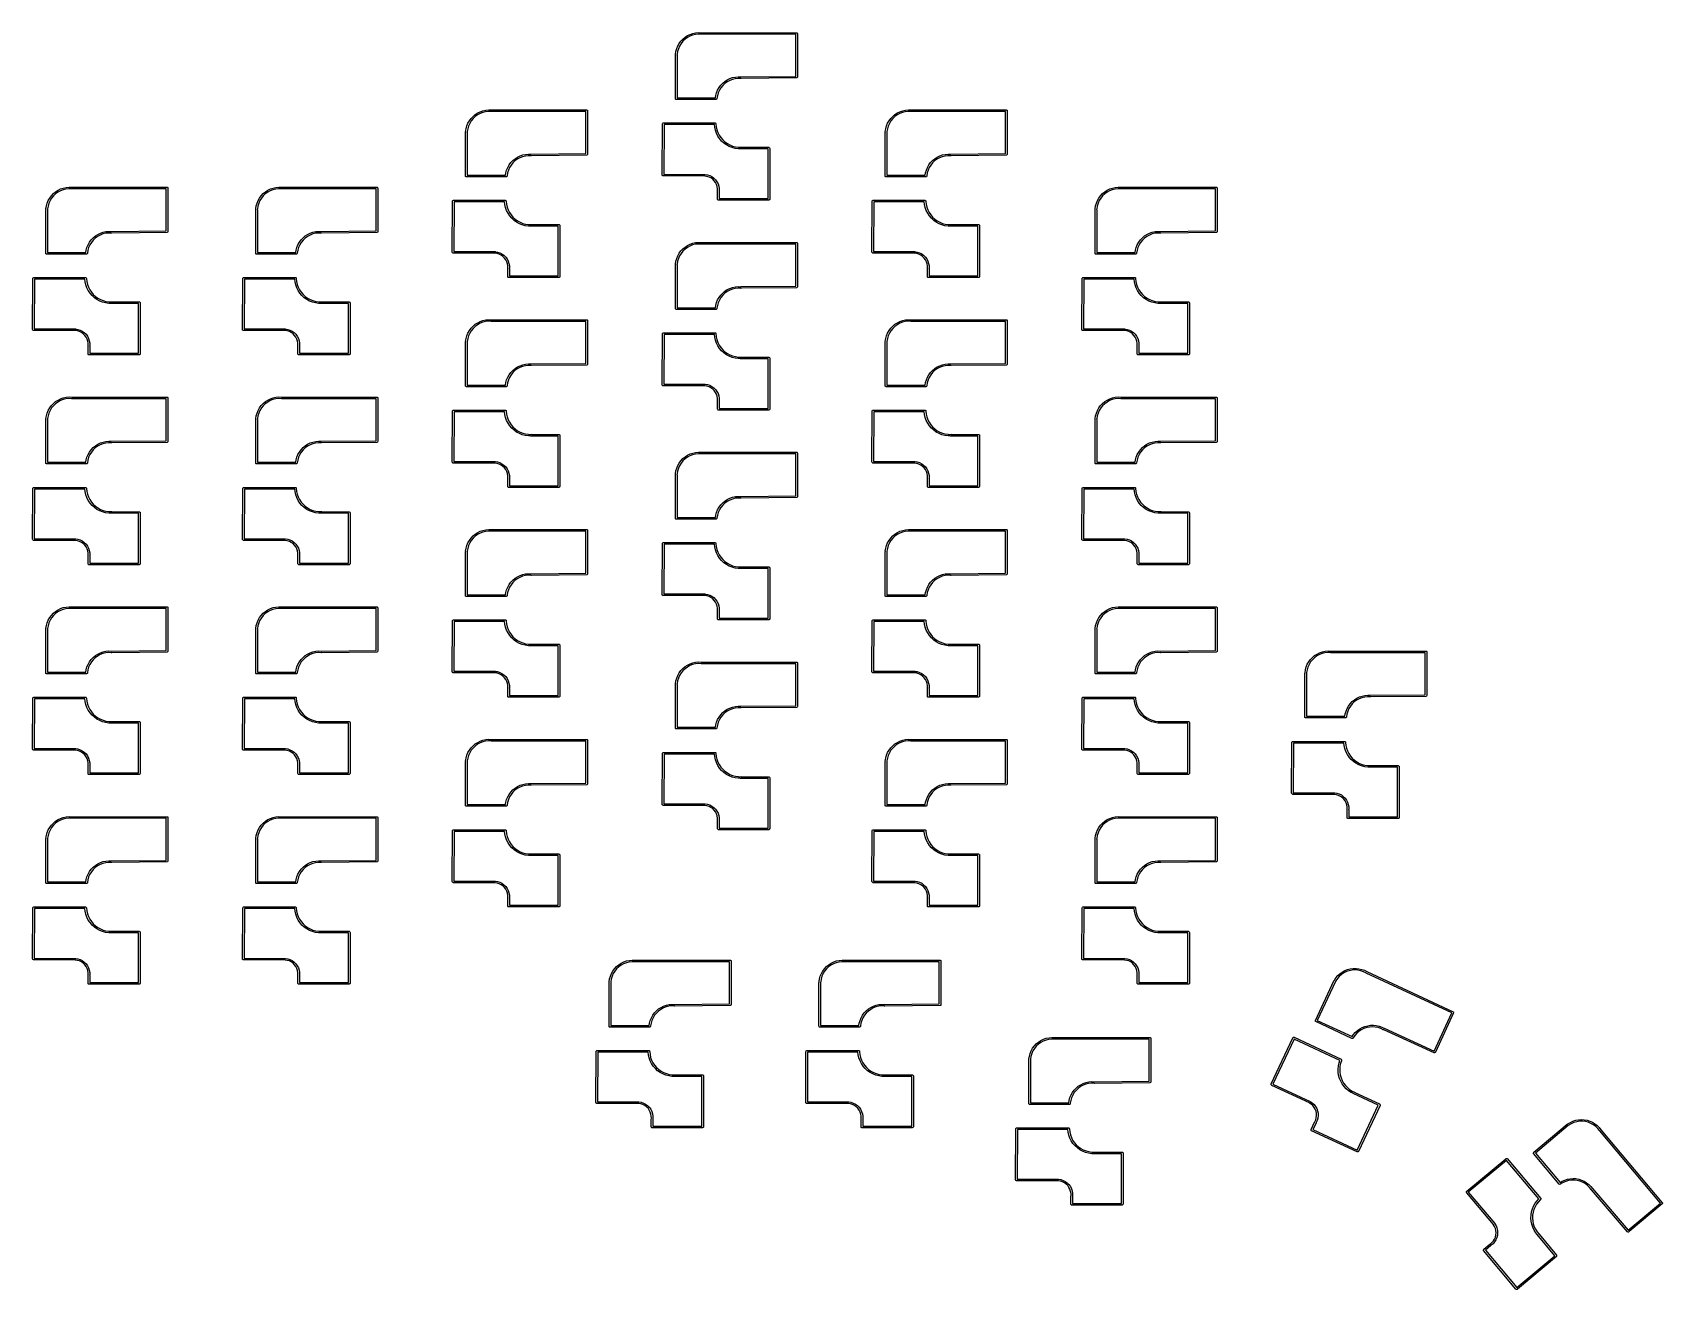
# Model space of a CAD drawing. Extents: x -7 to 140, y -36 to 78.
import ezdxf

# ---------------------------------------------------------------- set-up
doc = ezdxf.new("R2010")
doc.units = 0
doc.layers.add('BLACK', color=7, linetype='CONTINUOUS')

msp = doc.modelspace()

# ---------------------------------------------------------------- linework, layer by layer
at = {"layer": 'BLACK', "linetype": 'CONTINUOUS'}
for p, q in [((51.0457, 76.676), (51.1739, 76.9028)), ((51.1739, 76.9028), (51.3285, 77.1126)), ((51.3416, 76.8908), (51.2042, 76.6663)), ((51.3285, 77.1126), (51.5072, 77.3022)), ((51.5072, 77.0953), (51.3416, 76.8908)), ((51.5072, 77.3022), (51.7075, 77.4688)), ((51.698, 77.2766), (51.5072, 77.0953)), ((51.9109, 77.4313), (51.698, 77.2766)), ((51.7075, 77.4688), (51.9264, 77.6102)), ((52.1422, 77.5569), (51.9109, 77.4313)), ((51.9264, 77.6102), (52.1608, 77.724)), ((52.3878, 77.6513), (52.1422, 77.5569)), ((52.1608, 77.724), (52.4071, 77.8089)), ((52.6437, 77.7128), (52.3878, 77.6513)), ((52.4071, 77.8089), (52.6619, 77.8634)), ((52.9055, 77.7404), (52.6437, 77.7128)), ((52.6619, 77.8634), (52.9214, 77.8867)), ((53.1486, 77.7341), (52.9055, 77.7404)), ((52.9214, 77.8867), (53.1747, 77.8789)), ((53.1493, 77.7335), (53.1486, 77.7341)), ((53.1646, 77.7308), (53.1493, 77.7335)), ((53.1682, 77.7293), (53.1646, 77.7308)), ((53.1704, 77.7298), (53.1682, 77.7293)), ((53.175, 77.729), (53.1704, 77.7298)), ((53.1747, 77.8789), (53.175, 77.879)), ((53.175, 77.879), (61.8, 77.879)), ((61.725, 77.729), (53.175, 77.729)), ((61.725, 73.9243), (61.725, 77.729)), ((61.8, 77.879), (61.8097, 77.8773)), ((61.8097, 77.8773), (61.813, 77.8779)), ((61.813, 77.8779), (61.8159, 77.8762)), ((61.8159, 77.8762), (61.8257, 77.8745)), ((61.8257, 77.8745), (61.8406, 77.862)), ((61.8406, 77.862), (61.8575, 77.8522)), ((61.8575, 77.8522), (61.8598, 77.8458)), ((61.8598, 77.8458), (61.865, 77.8415)), ((61.865, 77.8415), (61.8683, 77.8223)), ((61.8683, 77.8223), (61.875, 77.804)), ((61.875, 77.804), (61.875, 73.896)), ((50.825, 75.85), (50.8295, 75.8757)), ((50.825, 71.905), (50.825, 75.85)), ((50.8295, 75.8757), (50.844, 75.8929)), ((50.8363, 75.9268), (50.8757, 76.1844)), ((50.844, 75.8929), (50.8363, 75.9268)), ((50.8363, 75.9268), (50.8363, 75.9268)), ((50.8757, 76.1844), (50.9459, 76.4353)), ((50.9459, 76.4353), (51.0457, 76.676)), ((50.9857, 75.9132), (50.9675, 75.8707)), ((50.9675, 75.8707), (50.975, 75.85)), ((50.975, 75.85), (50.975, 71.971)), ((51.0225, 76.1735), (50.9831, 75.9245)), ((50.9831, 75.9245), (50.9857, 75.9132)), ((51.0972, 76.4259), (51.0225, 76.1735)), ((51.2042, 76.6663), (51.0972, 76.4259)), ((55.7626, 73.7205), (56.0085, 73.8051)), ((56.0085, 73.8051), (56.2629, 73.8595)), ((56.2629, 73.8595), (56.5219, 73.8828)), ((56.5219, 73.8828), (56.7412, 73.876)), ((56.7412, 73.876), (56.7493, 73.879)), ((56.7493, 73.879), (61.725, 73.9243)), ((61.8487, 73.793), (61.8007, 73.775)), ((61.874, 73.8376), (61.8487, 73.793)), ((61.8705, 73.8703), (61.8684, 73.8678)), ((61.8684, 73.8678), (61.874, 73.8376)), ((61.875, 73.896), (61.8705, 73.8703)), ((54.4797, 72.1839), (54.5497, 72.4344)), ((54.5497, 72.4344), (54.6495, 72.6746)), ((54.701, 72.4248), (54.6265, 72.173)), ((54.6495, 72.6746), (54.7775, 72.901)), ((54.8079, 72.6648), (54.701, 72.4248)), ((54.7775, 72.901), (54.9318, 73.1103)), ((54.9451, 72.8887), (54.8079, 72.6648)), ((54.9318, 73.1103), (55.1102, 73.2995)), ((55.1103, 73.0929), (54.9451, 72.8887)), ((55.1102, 73.2995), (55.3102, 73.4659)), ((55.3009, 73.2737), (55.1103, 73.0929)), ((55.5133, 73.4281), (55.3009, 73.2737)), ((55.3102, 73.4659), (55.5287, 73.6069)), ((55.7442, 73.5535), (55.5133, 73.4281)), ((55.5287, 73.6069), (55.7626, 73.7205)), ((55.9894, 73.6476), (55.7442, 73.5535)), ((56.2448, 73.709), (55.9894, 73.6476)), ((56.506, 73.7364), (56.2448, 73.709)), ((56.7432, 73.7303), (56.506, 73.7364)), ((56.7507, 73.729), (56.7432, 73.7303)), ((56.7594, 73.7291), (56.7507, 73.729)), ((56.7681, 73.7253), (56.7594, 73.7291)), ((56.7859, 73.7293), (56.7681, 73.7253)), ((61.8007, 73.775), (56.7859, 73.7293)), ((33.4071, 70.8089), (33.6619, 70.8634)), ((33.6619, 70.8634), (33.9214, 70.8867)), ((33.9214, 70.8867), (34.1747, 70.8789)), ((34.1747, 70.8789), (34.175, 70.879)), ((34.175, 70.879), (42.8, 70.879)), ((42.8, 70.879), (42.8097, 70.8773)), ((42.8097, 70.8773), (42.813, 70.8779)), ((42.813, 70.8779), (42.8159, 70.8762)), ((42.8159, 70.8762), (42.8257, 70.8745)), ((42.8257, 70.8745), (42.8406, 70.862)), ((42.8406, 70.862), (42.8575, 70.8522)), ((42.8575, 70.8522), (42.8598, 70.8458)), ((42.8598, 70.8458), (42.865, 70.8415)), ((42.865, 70.8415), (42.8683, 70.8223)), ((50.8286, 71.8951), (50.825, 71.905)), ((50.835, 71.8585), (50.8286, 71.8951)), ((50.8743, 71.8255), (50.835, 71.8585)), ((50.9, 71.821), (50.8743, 71.8255)), ((54.51, 71.821), (50.9, 71.821)), ((50.975, 71.971), (54.4471, 71.971)), ((54.4471, 71.971), (54.4797, 72.1839)), ((54.5582, 71.8385), (54.51, 71.821)), ((54.5839, 71.883), (54.5582, 71.8385)), ((54.5897, 71.9131), (54.5818, 71.8947)), ((54.5818, 71.8947), (54.5839, 71.883)), ((54.6265, 72.173), (54.5871, 71.9244)), ((54.5871, 71.9244), (54.5897, 71.9131)), ((71.4071, 70.8089), (71.6619, 70.8634)), ((71.6619, 70.8634), (71.9214, 70.8867)), ((71.9214, 70.8867), (72.1747, 70.8789)), ((72.1747, 70.8789), (72.175, 70.879)), ((72.175, 70.879), (80.8, 70.879)), ((80.8, 70.879), (80.8097, 70.8773)), ((80.8097, 70.8773), (80.813, 70.8779)), ((80.813, 70.8779), (80.8159, 70.8762)), ((80.8159, 70.8762), (80.8257, 70.8745)), ((80.8257, 70.8745), (80.8406, 70.862)), ((80.8406, 70.862), (80.8575, 70.8522)), ((80.8575, 70.8522), (80.8598, 70.8458)), ((80.8598, 70.8458), (80.865, 70.8415)), ((80.865, 70.8415), (80.8683, 70.8223)), ((31.8757, 69.1844), (31.9459, 69.4353)), ((31.9459, 69.4353), (32.0457, 69.676)), ((32.0972, 69.4259), (32.0225, 69.1735)), ((32.0457, 69.676), (32.1739, 69.9028)), ((32.2042, 69.6663), (32.0972, 69.4259)), ((32.1739, 69.9028), (32.3285, 70.1126)), ((32.3416, 69.8908), (32.2042, 69.6663)), ((32.3285, 70.1126), (32.5072, 70.3022)), ((32.5072, 70.0953), (32.3416, 69.8908)), ((32.5072, 70.3022), (32.7075, 70.4688)), ((32.698, 70.2766), (32.5072, 70.0953)), ((32.9109, 70.4313), (32.698, 70.2766)), ((32.7075, 70.4688), (32.9264, 70.6102)), ((33.1422, 70.5569), (32.9109, 70.4313)), ((32.9264, 70.6102), (33.1608, 70.724)), ((33.3878, 70.6513), (33.1422, 70.5569)), ((33.1608, 70.724), (33.4071, 70.8089)), ((33.6437, 70.7128), (33.3878, 70.6513)), ((33.9055, 70.7404), (33.6437, 70.7128)), ((34.1486, 70.7341), (33.9055, 70.7404)), ((34.1493, 70.7335), (34.1486, 70.7341)), ((34.1646, 70.7308), (34.1493, 70.7335)), ((34.1682, 70.7293), (34.1646, 70.7308)), ((34.1704, 70.7298), (34.1682, 70.7293)), ((34.175, 70.729), (34.1704, 70.7298)), ((42.725, 70.729), (34.175, 70.729)), ((42.725, 66.9243), (42.725, 70.729)), ((42.8683, 70.8223), (42.875, 70.804)), ((42.875, 70.804), (42.875, 66.896)), ((49.625, 65.0004), (49.65, 69.6004)), ((49.65, 69.6004), (49.6539, 69.6221)), ((49.6511, 69.638), (49.6768, 69.6825)), ((49.6539, 69.6221), (49.6511, 69.638)), ((49.6768, 69.6825), (49.725, 69.7)), ((49.725, 69.7), (54.425, 69.7)), ((49.7997, 69.55), (49.7753, 65.05)), ((54.36, 69.55), (49.7997, 69.55)), ((54.3846, 69.3148), (54.36, 69.55)), ((54.425, 69.7), (54.4507, 69.6955)), ((54.4507, 69.6955), (54.49, 69.6625)), ((54.49, 69.6625), (54.4964, 69.6262)), ((54.4964, 69.6262), (54.5049, 69.6033)), ((54.5049, 69.6033), (54.502, 69.5927)), ((54.502, 69.5927), (54.5286, 69.3388)), ((69.8757, 69.1844), (69.9459, 69.4353)), ((69.9459, 69.4353), (70.0457, 69.676)), ((70.0972, 69.4259), (70.0225, 69.1735)), ((70.0457, 69.676), (70.1739, 69.9028)), ((70.2042, 69.6663), (70.0972, 69.4259)), ((70.1739, 69.9028), (70.3285, 70.1126)), ((70.3416, 69.8908), (70.2042, 69.6663)), ((70.3285, 70.1126), (70.5072, 70.3022)), ((70.5072, 70.0953), (70.3416, 69.8908)), ((70.5072, 70.3022), (70.7075, 70.4688)), ((70.698, 70.2766), (70.5072, 70.0953)), ((70.9109, 70.4313), (70.698, 70.2766)), ((70.7075, 70.4688), (70.9264, 70.6102)), ((71.1422, 70.5569), (70.9109, 70.4313)), ((70.9264, 70.6102), (71.1608, 70.724)), ((71.3878, 70.6513), (71.1422, 70.5569)), ((71.1608, 70.724), (71.4071, 70.8089)), ((71.6437, 70.7128), (71.3878, 70.6513)), ((71.9055, 70.7404), (71.6437, 70.7128)), ((72.1486, 70.7341), (71.9055, 70.7404)), ((72.1493, 70.7335), (72.1486, 70.7341)), ((72.1646, 70.7308), (72.1493, 70.7335)), ((72.1682, 70.7293), (72.1646, 70.7308)), ((72.1704, 70.7298), (72.1682, 70.7293)), ((72.175, 70.729), (72.1704, 70.7298)), ((80.725, 70.729), (72.175, 70.729)), ((80.725, 66.9243), (80.725, 70.729)), ((80.8683, 70.8223), (80.875, 70.804)), ((80.875, 70.804), (80.875, 66.896)), ((31.825, 68.85), (31.8295, 68.8757)), ((31.825, 64.905), (31.825, 68.85)), ((31.8295, 68.8757), (31.844, 68.8929)), ((31.8363, 68.9268), (31.8757, 69.1844)), ((31.844, 68.8929), (31.8363, 68.9268)), ((31.8363, 68.9268), (31.8363, 68.9268)), ((31.9857, 68.9132), (31.9675, 68.8707)), ((31.9675, 68.8707), (31.975, 68.85)), ((31.975, 68.85), (31.975, 64.971)), ((32.0225, 69.1735), (31.9831, 68.9245)), ((31.9831, 68.9245), (31.9857, 68.9132)), ((54.4479, 69.0385), (54.3846, 69.3148)), ((54.5441, 68.7719), (54.4479, 69.0385)), ((54.5286, 69.3388), (54.588, 69.0797)), ((54.6717, 68.5188), (54.5441, 68.7719)), ((54.588, 69.0797), (54.6782, 68.8296)), ((54.8288, 68.2829), (54.6717, 68.5188)), ((54.6782, 68.8296), (54.7978, 68.5923)), ((54.7978, 68.5923), (54.9452, 68.371)), ((55.0133, 68.0677), (54.8288, 68.2829)), ((54.9452, 68.371), (55.1182, 68.1692)), ((55.2223, 67.8763), (55.0133, 68.0677)), ((55.1182, 68.1692), (55.3142, 67.9897)), ((55.3142, 67.9897), (55.5305, 67.8352)), ((69.825, 68.85), (69.8295, 68.8757)), ((69.825, 64.905), (69.825, 68.85)), ((69.8295, 68.8757), (69.844, 68.8929)), ((69.8363, 68.9268), (69.8757, 69.1844)), ((69.844, 68.8929), (69.8363, 68.9268)), ((69.8363, 68.9268), (69.8363, 68.9268)), ((69.9857, 68.9132), (69.9675, 68.8707)), ((69.9675, 68.8707), (69.975, 68.85)), ((69.975, 68.85), (69.975, 64.971)), ((70.0225, 69.1735), (69.9831, 68.9245)), ((69.9831, 68.9245), (69.9857, 68.9132)), ((36.1102, 66.2995), (36.3102, 66.4659)), ((36.5133, 66.4281), (36.3009, 66.2737)), ((36.3102, 66.4659), (36.5287, 66.6069)), ((36.7442, 66.5535), (36.5133, 66.4281)), ((36.5287, 66.6069), (36.7626, 66.7205)), ((36.9894, 66.6476), (36.7442, 66.5535)), ((36.7626, 66.7205), (37.0085, 66.8051)), ((37.2448, 66.709), (36.9894, 66.6476)), ((37.0085, 66.8051), (37.2629, 66.8595)), ((37.506, 66.7364), (37.2448, 66.709)), ((37.2629, 66.8595), (37.5219, 66.8828)), ((37.7432, 66.7303), (37.506, 66.7364)), ((37.5219, 66.8828), (37.7412, 66.876)), ((37.7412, 66.876), (37.7493, 66.879)), ((37.7507, 66.729), (37.7432, 66.7303)), ((37.7493, 66.879), (42.725, 66.9243)), ((37.7594, 66.7291), (37.7507, 66.729)), ((37.7681, 66.7253), (37.7594, 66.7291)), ((37.7859, 66.7293), (37.7681, 66.7253)), ((42.8007, 66.775), (37.7859, 66.7293)), ((42.8487, 66.793), (42.8007, 66.775)), ((42.874, 66.8376), (42.8487, 66.793)), ((42.8705, 66.8703), (42.8684, 66.8678)), ((42.8684, 66.8678), (42.874, 66.8376)), ((42.875, 66.896), (42.8705, 66.8703)), ((55.4529, 67.7115), (55.2223, 67.8763)), ((55.7017, 67.5757), (55.4529, 67.7115)), ((55.5305, 67.8352), (55.7638, 67.7078)), ((55.9651, 67.4708), (55.7017, 67.5757)), ((55.7638, 67.7078), (56.0108, 67.6095)), ((56.2391, 67.3985), (55.9651, 67.4708)), ((56.0108, 67.6095), (56.2678, 67.5416)), ((56.5199, 67.3597), (56.2391, 67.3985)), ((56.2678, 67.5416), (56.5311, 67.5053)), ((56.6966, 67.3568), (56.5199, 67.3597)), ((56.5311, 67.5053), (56.7864, 67.5011)), ((56.6993, 67.3545), (56.6966, 67.3568)), ((56.725, 67.35), (56.6993, 67.3545)), ((59.225, 67.35), (56.725, 67.35)), ((56.7864, 67.5011), (56.7967, 67.5049)), ((56.7967, 67.5049), (56.8145, 67.5)), ((56.8145, 67.5), (59.275, 67.5)), ((59.225, 62.85), (59.225, 67.35)), ((59.275, 67.5), (59.3007, 67.4955)), ((59.3007, 67.4955), (59.34, 67.4625)), ((59.34, 67.4625), (59.3408, 67.4578)), ((59.3408, 67.4578), (59.3575, 67.4482)), ((59.3575, 67.4482), (59.375, 67.4)), ((59.375, 67.4), (59.375, 62.8)), ((74.1102, 66.2995), (74.3102, 66.4659)), ((74.5133, 66.4281), (74.3009, 66.2737)), ((74.3102, 66.4659), (74.5287, 66.6069)), ((74.7442, 66.5535), (74.5133, 66.4281)), ((74.5287, 66.6069), (74.7626, 66.7205)), ((74.9894, 66.6476), (74.7442, 66.5535)), ((74.7626, 66.7205), (75.0085, 66.8051)), ((75.2448, 66.709), (74.9894, 66.6476)), ((75.0085, 66.8051), (75.2629, 66.8595)), ((75.506, 66.7364), (75.2448, 66.709)), ((75.2629, 66.8595), (75.5219, 66.8828)), ((75.7432, 66.7303), (75.506, 66.7364)), ((75.5219, 66.8828), (75.7412, 66.876)), ((75.7412, 66.876), (75.7493, 66.879)), ((75.7507, 66.729), (75.7432, 66.7303)), ((75.7493, 66.879), (80.725, 66.9243)), ((75.7594, 66.7291), (75.7507, 66.729)), ((75.7681, 66.7253), (75.7594, 66.7291)), ((75.7859, 66.7293), (75.7681, 66.7253)), ((80.8007, 66.775), (75.7859, 66.7293)), ((80.8487, 66.793), (80.8007, 66.775)), ((80.874, 66.8376), (80.8487, 66.793)), ((80.8705, 66.8703), (80.8684, 66.8678)), ((80.8684, 66.8678), (80.874, 66.8376)), ((80.875, 66.896), (80.8705, 66.8703)), ((31.975, 64.971), (35.4471, 64.971)), ((35.4471, 64.971), (35.4797, 65.1839)), ((35.4797, 65.1839), (35.5497, 65.4344)), ((35.5497, 65.4344), (35.6495, 65.6746)), ((35.6265, 65.173), (35.5871, 64.9244)), ((35.701, 65.4248), (35.6265, 65.173)), ((35.6495, 65.6746), (35.7775, 65.901)), ((35.8079, 65.6648), (35.701, 65.4248)), ((35.7775, 65.901), (35.9318, 66.1103)), ((35.9451, 65.8887), (35.8079, 65.6648)), ((35.9318, 66.1103), (36.1102, 66.2995)), ((36.1103, 66.0929), (35.9451, 65.8887)), ((36.3009, 66.2737), (36.1103, 66.0929)), ((49.6423, 64.9521), (49.625, 65.0004)), ((49.6592, 64.9422), (49.6423, 64.9521)), ((49.66, 64.9375), (49.6592, 64.9422)), ((49.6993, 64.9045), (49.66, 64.9375)), ((49.7753, 65.05), (53.5, 65.05)), ((53.5, 65.05), (53.5257, 65.0455)), ((53.5257, 65.0455), (53.5312, 65.0408)), ((53.5312, 65.0408), (53.7226, 65.0111)), ((53.7226, 65.0111), (53.9315, 64.9439)), ((53.9315, 64.9439), (54.1274, 64.8448)), ((69.975, 64.971), (73.4471, 64.971)), ((73.4471, 64.971), (73.4797, 65.1839)), ((73.4797, 65.1839), (73.5497, 65.4344)), ((73.5497, 65.4344), (73.6495, 65.6746)), ((73.6265, 65.173), (73.5871, 64.9244)), ((73.701, 65.4248), (73.6265, 65.173)), ((73.6495, 65.6746), (73.7775, 65.901)), ((73.8079, 65.6648), (73.701, 65.4248)), ((73.7775, 65.901), (73.9318, 66.1103)), ((73.9451, 65.8887), (73.8079, 65.6648)), ((73.9318, 66.1103), (74.1102, 66.2995)), ((74.1103, 66.0929), (73.9451, 65.8887)), ((74.3009, 66.2737), (74.1103, 66.0929)), ((-5.49278, 63.3022), (-5.2925, 63.4688)), ((-5.2925, 63.4688), (-5.0736, 63.6102)), ((-4.85784, 63.5569), (-5.08909, 63.4313)), ((-5.0736, 63.6102), (-4.83925, 63.724)), ((-4.61217, 63.6513), (-4.85784, 63.5569)), ((-4.83925, 63.724), (-4.59288, 63.8089)), ((-4.35627, 63.7128), (-4.61217, 63.6513)), ((-4.59288, 63.8089), (-4.33809, 63.8634)), ((-4.09454, 63.7404), (-4.35627, 63.7128)), ((-4.33809, 63.8634), (-4.07859, 63.8867)), ((-3.85136, 63.7341), (-4.09454, 63.7404)), ((-4.07859, 63.8867), (-3.82526, 63.8789)), ((-3.85065, 63.7335), (-3.85136, 63.7341)), ((-3.83537, 63.7308), (-3.85065, 63.7335)), ((-3.83184, 63.7293), (-3.83537, 63.7308)), ((-3.82962, 63.7298), (-3.83184, 63.7293)), ((-3.825, 63.729), (-3.82962, 63.7298)), ((-3.82526, 63.8789), (-3.825, 63.879)), ((-3.825, 63.879), (4.8, 63.879)), ((4.725, 63.729), (-3.825, 63.729)), ((4.725, 59.9243), (4.725, 63.729)), ((4.8, 63.879), (4.80974, 63.8773)), ((4.80974, 63.8773), (4.81302, 63.8779)), ((4.81302, 63.8779), (4.81591, 63.8762)), ((4.81591, 63.8762), (4.82565, 63.8745)), ((4.82565, 63.8745), (4.84058, 63.862)), ((4.84058, 63.862), (4.85745, 63.8522)), ((4.85745, 63.8522), (4.85977, 63.8458)), ((4.85977, 63.8458), (4.86495, 63.8415)), ((4.86495, 63.8415), (4.86834, 63.8223)), ((4.86834, 63.8223), (4.875, 63.804)), ((4.875, 63.804), (4.875, 59.896)), ((13.5072, 63.3022), (13.7075, 63.4688)), ((13.7075, 63.4688), (13.9264, 63.6102)), ((14.1422, 63.5569), (13.9109, 63.4313)), ((13.9264, 63.6102), (14.1608, 63.724)), ((14.3878, 63.6513), (14.1422, 63.5569)), ((14.1608, 63.724), (14.4071, 63.8089)), ((14.6437, 63.7128), (14.3878, 63.6513)), ((14.4071, 63.8089), (14.6619, 63.8634)), ((14.9055, 63.7404), (14.6437, 63.7128)), ((14.6619, 63.8634), (14.9214, 63.8867)), ((15.1486, 63.7341), (14.9055, 63.7404)), ((14.9214, 63.8867), (15.1747, 63.8789)), ((15.1493, 63.7335), (15.1486, 63.7341)), ((15.1646, 63.7308), (15.1493, 63.7335)), ((15.1682, 63.7293), (15.1646, 63.7308)), ((15.1704, 63.7298), (15.1682, 63.7293)), ((15.175, 63.729), (15.1704, 63.7298)), ((15.1747, 63.8789), (15.175, 63.879)), ((15.175, 63.879), (23.8, 63.879)), ((23.725, 63.729), (15.175, 63.729)), ((23.725, 59.9243), (23.725, 63.729)), ((23.8, 63.879), (23.8097, 63.8773)), ((23.8097, 63.8773), (23.813, 63.8779)), ((23.813, 63.8779), (23.8159, 63.8762)), ((23.8159, 63.8762), (23.8257, 63.8745)), ((23.8257, 63.8745), (23.8406, 63.862)), ((23.8406, 63.862), (23.8575, 63.8522)), ((23.8575, 63.8522), (23.8598, 63.8458)), ((23.8598, 63.8458), (23.865, 63.8415)), ((23.865, 63.8415), (23.8683, 63.8223)), ((23.8683, 63.8223), (23.875, 63.804)), ((23.875, 63.804), (23.875, 59.896)), ((31.8286, 64.8951), (31.825, 64.905)), ((31.835, 64.8585), (31.8286, 64.8951)), ((31.8743, 64.8255), (31.835, 64.8585)), ((31.9, 64.821), (31.8743, 64.8255)), ((35.51, 64.821), (31.9, 64.821)), ((35.5582, 64.8385), (35.51, 64.821)), ((35.5839, 64.883), (35.5582, 64.8385)), ((35.5897, 64.9131), (35.5818, 64.8947)), ((35.5818, 64.8947), (35.5839, 64.883)), ((35.5871, 64.9244), (35.5897, 64.9131)), ((49.725, 64.9), (49.6993, 64.9045)), ((53.4827, 64.9), (49.725, 64.9)), ((53.4943, 64.8952), (53.4827, 64.9)), ((53.5041, 64.8976), (53.4943, 64.8952)), ((53.6889, 64.8689), (53.5041, 64.8976)), ((53.876, 64.8087), (53.6889, 64.8689)), ((54.0514, 64.72), (53.876, 64.8087)), ((54.2107, 64.6049), (54.0514, 64.72)), ((54.1274, 64.8448), (54.3053, 64.7163)), ((54.3501, 64.4663), (54.2107, 64.6049)), ((54.3053, 64.7163), (54.461, 64.5615)), ((54.4661, 64.3076), (54.3501, 64.4663)), ((54.461, 64.5615), (54.5905, 64.3843)), ((54.5559, 64.1328), (54.4661, 64.3076)), ((54.6172, 63.946), (54.5559, 64.1328)), ((54.5905, 64.3843), (54.6907, 64.1891)), ((54.6485, 63.7519), (54.6172, 63.946)), ((54.645, 63.5), (54.6495, 63.5257)), ((54.645, 62.8), (54.645, 63.5)), ((54.6452, 63.5557), (54.649, 63.565)), ((54.6518, 63.5284), (54.6452, 63.5557)), ((54.649, 63.565), (54.6485, 63.7519)), ((54.6495, 63.5257), (54.6518, 63.5284)), ((54.6907, 64.1891), (54.7592, 63.9805)), ((54.7592, 63.9805), (54.7941, 63.7638)), ((54.7948, 63.5443), (54.7863, 63.5238)), ((54.7863, 63.5238), (54.795, 63.5)), ((54.7941, 63.7638), (54.7948, 63.5443)), ((54.7948, 63.5443), (54.7948, 63.5443)), ((54.795, 63.5), (54.795, 62.85)), ((69.8286, 64.8951), (69.825, 64.905)), ((69.835, 64.8585), (69.8286, 64.8951)), ((69.8743, 64.8255), (69.835, 64.8585)), ((69.9, 64.821), (69.8743, 64.8255)), ((73.51, 64.821), (69.9, 64.821)), ((73.5582, 64.8385), (73.51, 64.821)), ((73.5839, 64.883), (73.5582, 64.8385)), ((73.5897, 64.9131), (73.5818, 64.8947)), ((73.5818, 64.8947), (73.5839, 64.883)), ((73.5871, 64.9244), (73.5897, 64.9131)), ((89.5072, 63.3022), (89.7075, 63.4688)), ((89.7075, 63.4688), (89.9264, 63.6102)), ((90.1422, 63.5569), (89.9109, 63.4313)), ((89.9264, 63.6102), (90.1608, 63.724)), ((90.3878, 63.6513), (90.1422, 63.5569)), ((90.1608, 63.724), (90.4071, 63.8089)), ((90.6437, 63.7128), (90.3878, 63.6513)), ((90.4071, 63.8089), (90.6619, 63.8634)), ((90.9055, 63.7404), (90.6437, 63.7128)), ((90.6619, 63.8634), (90.9214, 63.8867)), ((91.1486, 63.7341), (90.9055, 63.7404)), ((90.9214, 63.8867), (91.1747, 63.8789)), ((91.1493, 63.7335), (91.1486, 63.7341)), ((91.1646, 63.7308), (91.1493, 63.7335)), ((91.1682, 63.7293), (91.1646, 63.7308)), ((91.1704, 63.7298), (91.1682, 63.7293)), ((91.175, 63.729), (91.1704, 63.7298)), ((91.1747, 63.8789), (91.175, 63.879)), ((91.175, 63.879), (99.8, 63.879)), ((99.725, 63.729), (91.175, 63.729)), ((99.725, 59.9243), (99.725, 63.729)), ((99.8, 63.879), (99.8097, 63.8773)), ((99.8097, 63.8773), (99.813, 63.8779)), ((99.813, 63.8779), (99.8159, 63.8762)), ((99.8159, 63.8762), (99.8257, 63.8745)), ((99.8257, 63.8745), (99.8406, 63.862)), ((99.8406, 63.862), (99.8575, 63.8522)), ((99.8575, 63.8522), (99.8598, 63.8458)), ((99.8598, 63.8458), (99.865, 63.8415)), ((99.865, 63.8415), (99.8683, 63.8223)), ((99.8683, 63.8223), (99.875, 63.804)), ((99.875, 63.804), (99.875, 59.896)), ((-6.16369, 61.9268), (-6.12429, 62.1844)), ((-6.12429, 62.1844), (-6.05414, 62.4353)), ((-6.05414, 62.4353), (-5.95426, 62.676)), ((-5.9775, 62.1735), (-6.01688, 61.9245)), ((-5.90282, 62.4259), (-5.9775, 62.1735)), ((-5.95426, 62.676), (-5.82609, 62.9028)), ((-5.79584, 62.6663), (-5.90282, 62.4259)), ((-5.82609, 62.9028), (-5.67151, 63.1126)), ((-5.65839, 62.8908), (-5.79584, 62.6663)), ((-5.67151, 63.1126), (-5.49278, 63.3022)), ((-5.49283, 63.0953), (-5.65839, 62.8908)), ((-5.30197, 63.2766), (-5.49283, 63.0953)), ((-5.08909, 63.4313), (-5.30197, 63.2766)), ((12.8363, 61.9268), (12.8757, 62.1844)), ((12.8757, 62.1844), (12.9459, 62.4353)), ((12.9459, 62.4353), (13.0457, 62.676)), ((13.0225, 62.1735), (12.9831, 61.9245)), ((13.0972, 62.4259), (13.0225, 62.1735)), ((13.0457, 62.676), (13.1739, 62.9028)), ((13.2042, 62.6663), (13.0972, 62.4259)), ((13.1739, 62.9028), (13.3285, 63.1126)), ((13.3416, 62.8908), (13.2042, 62.6663)), ((13.3285, 63.1126), (13.5072, 63.3022)), ((13.5072, 63.0953), (13.3416, 62.8908)), ((13.698, 63.2766), (13.5072, 63.0953)), ((13.9109, 63.4313), (13.698, 63.2766)), ((30.625, 58.0004), (30.65, 62.6004)), ((30.65, 62.6004), (30.6539, 62.6221)), ((30.6511, 62.638), (30.6768, 62.6825)), ((30.6539, 62.6221), (30.6511, 62.638)), ((30.6768, 62.6825), (30.725, 62.7)), ((30.725, 62.7), (35.425, 62.7)), ((30.7997, 62.55), (30.7753, 58.05)), ((35.36, 62.55), (30.7997, 62.55)), ((35.3846, 62.3148), (35.36, 62.55)), ((35.4479, 62.0385), (35.3846, 62.3148)), ((35.425, 62.7), (35.4507, 62.6955)), ((35.5441, 61.7719), (35.4479, 62.0385)), ((35.4507, 62.6955), (35.49, 62.6625)), ((35.49, 62.6625), (35.4964, 62.6262)), ((35.4964, 62.6262), (35.5049, 62.6033)), ((35.5049, 62.6033), (35.502, 62.5927)), ((35.502, 62.5927), (35.5286, 62.3388)), ((35.5286, 62.3388), (35.588, 62.0797)), ((35.588, 62.0797), (35.6782, 61.8296)), ((54.6528, 62.7785), (54.645, 62.8)), ((54.66, 62.7375), (54.6528, 62.7785)), ((54.6993, 62.7045), (54.66, 62.7375)), ((54.725, 62.7), (54.6993, 62.7045)), ((59.275, 62.7), (54.725, 62.7)), ((54.795, 62.85), (59.225, 62.85)), ((59.3232, 62.7175), (59.275, 62.7)), ((59.3328, 62.7342), (59.3232, 62.7175)), ((59.3375, 62.735), (59.3328, 62.7342)), ((59.3705, 62.7743), (59.3375, 62.735)), ((59.375, 62.8), (59.3705, 62.7743)), ((68.625, 58.0004), (68.65, 62.6004)), ((68.65, 62.6004), (68.6539, 62.6221)), ((68.6511, 62.638), (68.6768, 62.6825)), ((68.6539, 62.6221), (68.6511, 62.638)), ((68.6768, 62.6825), (68.725, 62.7)), ((68.725, 62.7), (73.425, 62.7)), ((68.7997, 62.55), (68.7753, 58.05)), ((73.36, 62.55), (68.7997, 62.55)), ((73.3846, 62.3148), (73.36, 62.55)), ((73.4479, 62.0385), (73.3846, 62.3148)), ((73.425, 62.7), (73.4507, 62.6955)), ((73.5441, 61.7719), (73.4479, 62.0385)), ((73.4507, 62.6955), (73.49, 62.6625)), ((73.49, 62.6625), (73.4964, 62.6262)), ((73.4964, 62.6262), (73.5049, 62.6033)), ((73.5049, 62.6033), (73.502, 62.5927)), ((73.502, 62.5927), (73.5286, 62.3388)), ((73.5286, 62.3388), (73.588, 62.0797)), ((73.588, 62.0797), (73.6782, 61.8296)), ((88.8363, 61.9268), (88.8757, 62.1844)), ((88.8757, 62.1844), (88.9459, 62.4353)), ((88.9459, 62.4353), (89.0457, 62.676)), ((89.0225, 62.1735), (88.9831, 61.9245)), ((89.0972, 62.4259), (89.0225, 62.1735)), ((89.0457, 62.676), (89.1739, 62.9028)), ((89.2042, 62.6663), (89.0972, 62.4259)), ((89.1739, 62.9028), (89.3285, 63.1126)), ((89.3416, 62.8908), (89.2042, 62.6663)), ((89.3285, 63.1126), (89.5072, 63.3022)), ((89.5072, 63.0953), (89.3416, 62.8908)), ((89.698, 63.2766), (89.5072, 63.0953)), ((89.9109, 63.4313), (89.698, 63.2766)), ((-6.175, 61.85), (-6.17048, 61.8757)), ((-6.175, 57.905), (-6.175, 61.85)), ((-6.17048, 61.8757), (-6.156, 61.8929)), ((-6.156, 61.8929), (-6.16369, 61.9268)), ((-6.16369, 61.9268), (-6.16369, 61.9268)), ((-6.01431, 61.9132), (-6.03254, 61.8707)), ((-6.03254, 61.8707), (-6.025, 61.85)), ((-6.025, 61.85), (-6.025, 57.971)), ((-6.01688, 61.9245), (-6.01431, 61.9132)), ((12.825, 61.85), (12.8295, 61.8757)), ((12.825, 57.905), (12.825, 61.85)), ((12.8295, 61.8757), (12.844, 61.8929)), ((12.844, 61.8929), (12.8363, 61.9268)), ((12.8363, 61.9268), (12.8363, 61.9268)), ((12.9857, 61.9132), (12.9675, 61.8707)), ((12.9675, 61.8707), (12.975, 61.85)), ((12.975, 61.85), (12.975, 57.971)), ((12.9831, 61.9245), (12.9857, 61.9132)), ((35.6717, 61.5188), (35.5441, 61.7719)), ((35.8288, 61.2829), (35.6717, 61.5188)), ((35.6782, 61.8296), (35.7978, 61.5923)), ((35.7978, 61.5923), (35.9452, 61.371)), ((36.0133, 61.0677), (35.8288, 61.2829)), ((35.9452, 61.371), (36.1182, 61.1692)), ((36.2223, 60.8763), (36.0133, 61.0677)), ((36.1182, 61.1692), (36.3143, 60.9897)), ((36.4529, 60.7115), (36.2223, 60.8763)), ((36.3143, 60.9897), (36.5305, 60.8352)), ((36.7017, 60.5757), (36.4529, 60.7115)), ((36.5305, 60.8352), (36.7638, 60.7078)), ((36.9651, 60.4708), (36.7017, 60.5757)), ((36.7638, 60.7078), (37.0108, 60.6095)), ((37.0108, 60.6095), (37.2678, 60.5416)), ((37.2678, 60.5416), (37.5311, 60.5053)), ((37.5311, 60.5053), (37.7864, 60.5011)), ((37.7864, 60.5011), (37.7967, 60.5049)), ((37.7967, 60.5049), (37.8145, 60.5)), ((73.6717, 61.5188), (73.5441, 61.7719)), ((73.8288, 61.2829), (73.6717, 61.5188)), ((73.6782, 61.8296), (73.7978, 61.5923)), ((73.7978, 61.5923), (73.9452, 61.371)), ((74.0133, 61.0677), (73.8288, 61.2829)), ((73.9452, 61.371), (74.1182, 61.1692)), ((74.2223, 60.8763), (74.0133, 61.0677)), ((74.1182, 61.1692), (74.3143, 60.9897)), ((74.4529, 60.7115), (74.2223, 60.8763)), ((74.3143, 60.9897), (74.5305, 60.8352)), ((74.7017, 60.5757), (74.4529, 60.7115)), ((74.5305, 60.8352), (74.7638, 60.7078)), ((74.9651, 60.4708), (74.7017, 60.5757)), ((74.7638, 60.7078), (75.0108, 60.6095)), ((75.0108, 60.6095), (75.2678, 60.5416)), ((75.2678, 60.5416), (75.5311, 60.5053)), ((75.5311, 60.5053), (75.7864, 60.5011)), ((75.7864, 60.5011), (75.7967, 60.5049)), ((75.7967, 60.5049), (75.8145, 60.5)), ((88.825, 61.85), (88.8295, 61.8757)), ((88.825, 57.905), (88.825, 61.85)), ((88.8295, 61.8757), (88.844, 61.8929)), ((88.844, 61.8929), (88.8363, 61.9268)), ((88.8363, 61.9268), (88.8363, 61.9268)), ((88.9857, 61.9132), (88.9675, 61.8707)), ((88.9675, 61.8707), (88.975, 61.85)), ((88.975, 61.85), (88.975, 57.971)), ((88.9831, 61.9245), (88.9857, 61.9132)), ((-2.22254, 58.901), (-2.06821, 59.1103)), ((-2.06821, 59.1103), (-1.88978, 59.2995)), ((-1.88965, 59.0929), (-2.05493, 58.8887)), ((-1.88978, 59.2995), (-1.68984, 59.4659)), ((-1.69915, 59.2737), (-1.88965, 59.0929)), ((-1.48666, 59.4281), (-1.69915, 59.2737)), ((-1.68984, 59.4659), (-1.47131, 59.6069)), ((-1.25585, 59.5535), (-1.48666, 59.4281)), ((-1.47131, 59.6069), (-1.23738, 59.7205)), ((-1.01065, 59.6476), (-1.25585, 59.5535)), ((-1.23738, 59.7205), (-0.99145, 59.8051)), ((-0.75525, 59.709), (-1.01065, 59.6476)), ((-0.99145, 59.8051), (-0.73712, 59.8595)), ((-0.49403, 59.7364), (-0.75525, 59.709)), ((-0.73712, 59.8595), (-0.47809, 59.8828)), ((-0.25682, 59.7303), (-0.49403, 59.7364)), ((-0.47809, 59.8828), (-0.25882, 59.876)), ((-0.25882, 59.876), (-0.25068, 59.879)), ((-0.24932, 59.729), (-0.25682, 59.7303)), ((-0.25068, 59.879), (4.725, 59.9243)), ((-0.24063, 59.7291), (-0.24932, 59.729)), ((-0.23186, 59.7253), (-0.24063, 59.7291)), ((-0.21415, 59.7293), (-0.23186, 59.7253)), ((4.80068, 59.775), (-0.21415, 59.7293)), ((4.84873, 59.793), (4.80068, 59.775)), ((4.87398, 59.8376), (4.84873, 59.793)), ((4.87048, 59.8703), (4.86837, 59.8678)), ((4.86837, 59.8678), (4.87398, 59.8376)), ((4.875, 59.896), (4.87048, 59.8703)), ((16.7775, 58.901), (16.9318, 59.1103)), ((16.9318, 59.1103), (17.1102, 59.2995)), ((17.1103, 59.0929), (16.9451, 58.8887)), ((17.1102, 59.2995), (17.3102, 59.4659)), ((17.3009, 59.2737), (17.1103, 59.0929)), ((17.5133, 59.4281), (17.3009, 59.2737)), ((17.3102, 59.4659), (17.5287, 59.6069)), ((17.7442, 59.5535), (17.5133, 59.4281)), ((17.5287, 59.6069), (17.7626, 59.7205)), ((17.9894, 59.6476), (17.7442, 59.5535)), ((17.7626, 59.7205), (18.0085, 59.8051)), ((18.2448, 59.709), (17.9894, 59.6476)), ((18.0085, 59.8051), (18.2629, 59.8595)), ((18.506, 59.7364), (18.2448, 59.709)), ((18.2629, 59.8595), (18.5219, 59.8828)), ((18.7432, 59.7303), (18.506, 59.7364)), ((18.5219, 59.8828), (18.7412, 59.876)), ((18.7412, 59.876), (18.7493, 59.879)), ((18.7507, 59.729), (18.7432, 59.7303)), ((18.7493, 59.879), (23.725, 59.9243)), ((18.7594, 59.7291), (18.7507, 59.729)), ((18.7681, 59.7253), (18.7594, 59.7291)), ((18.7859, 59.7293), (18.7681, 59.7253)), ((23.8007, 59.775), (18.7859, 59.7293)), ((23.8487, 59.793), (23.8007, 59.775)), ((23.874, 59.8376), (23.8487, 59.793)), ((23.8705, 59.8703), (23.8684, 59.8678)), ((23.8684, 59.8678), (23.874, 59.8376)), ((23.875, 59.896), (23.8705, 59.8703)), ((37.2391, 60.3985), (36.9651, 60.4708)), ((37.5199, 60.3597), (37.2391, 60.3985)), ((37.6966, 60.3568), (37.5199, 60.3597)), ((37.6993, 60.3545), (37.6966, 60.3568)), ((37.725, 60.35), (37.6993, 60.3545)), ((40.225, 60.35), (37.725, 60.35)), ((37.8145, 60.5), (40.275, 60.5)), ((40.225, 55.85), (40.225, 60.35)), ((40.275, 60.5), (40.3007, 60.4955)), ((40.3007, 60.4955), (40.34, 60.4625)), ((40.34, 60.4625), (40.3408, 60.4578)), ((40.3408, 60.4578), (40.3575, 60.4482)), ((40.3575, 60.4482), (40.375, 60.4)), ((40.375, 60.4), (40.375, 55.8)), ((75.2391, 60.3985), (74.9651, 60.4708)), ((75.5199, 60.3597), (75.2391, 60.3985)), ((75.6966, 60.3568), (75.5199, 60.3597)), ((75.6993, 60.3545), (75.6966, 60.3568)), ((75.725, 60.35), (75.6993, 60.3545)), ((78.225, 60.35), (75.725, 60.35)), ((75.8145, 60.5), (78.275, 60.5)), ((78.225, 55.85), (78.225, 60.35)), ((78.275, 60.5), (78.3007, 60.4955)), ((78.3007, 60.4955), (78.34, 60.4625)), ((78.34, 60.4625), (78.3408, 60.4578)), ((78.3408, 60.4578), (78.3575, 60.4482)), ((78.3575, 60.4482), (78.375, 60.4)), ((78.375, 60.4), (78.375, 55.8)), ((92.7775, 58.901), (92.9318, 59.1103)), ((92.9318, 59.1103), (93.1102, 59.2995)), ((93.1103, 59.0929), (92.9451, 58.8887)), ((93.1102, 59.2995), (93.3102, 59.4659)), ((93.3009, 59.2737), (93.1103, 59.0929)), ((93.5133, 59.4281), (93.3009, 59.2737)), ((93.3102, 59.4659), (93.5287, 59.6069)), ((93.7442, 59.5535), (93.5133, 59.4281)), ((93.5287, 59.6069), (93.7626, 59.7205)), ((93.9894, 59.6476), (93.7442, 59.5535)), ((93.7626, 59.7205), (94.0085, 59.8051)), ((94.2448, 59.709), (93.9894, 59.6476)), ((94.0085, 59.8051), (94.2629, 59.8595)), ((94.506, 59.7364), (94.2448, 59.709)), ((94.2629, 59.8595), (94.5219, 59.8828)), ((94.7432, 59.7303), (94.506, 59.7364)), ((94.5219, 59.8828), (94.7412, 59.876)), ((94.7412, 59.876), (94.7493, 59.879)), ((94.7507, 59.729), (94.7432, 59.7303)), ((94.7493, 59.879), (99.725, 59.9243)), ((94.7594, 59.7291), (94.7507, 59.729)), ((94.7681, 59.7253), (94.7594, 59.7291)), ((94.7859, 59.7293), (94.7681, 59.7253)), ((99.8007, 59.775), (94.7859, 59.7293)), ((99.8487, 59.793), (99.8007, 59.775)), ((99.874, 59.8376), (99.8487, 59.793)), ((99.8705, 59.8703), (99.8684, 59.8678)), ((99.8684, 59.8678), (99.874, 59.8376)), ((99.875, 59.896), (99.8705, 59.8703)), ((-6.17141, 57.8951), (-6.175, 57.905)), ((-6.16495, 57.8585), (-6.17141, 57.8951)), ((-6.12565, 57.8255), (-6.16495, 57.8585)), ((-6.1, 57.821), (-6.12565, 57.8255)), ((-2.49, 57.821), (-6.1, 57.821)), ((-6.025, 57.971), (-2.55292, 57.971)), ((-2.55292, 57.971), (-2.52032, 58.1839)), ((-2.52032, 58.1839), (-2.45025, 58.4344)), ((-2.44179, 57.8385), (-2.49, 57.821)), ((-2.45025, 58.4344), (-2.35051, 58.6746)), ((-2.41614, 57.883), (-2.44179, 57.8385)), ((-2.41031, 57.9131), (-2.41822, 57.8947)), ((-2.41822, 57.8947), (-2.41614, 57.883)), ((-2.37353, 58.173), (-2.41287, 57.9244)), ((-2.41287, 57.9244), (-2.41031, 57.9131)), ((-2.29896, 58.4248), (-2.37353, 58.173)), ((-2.35051, 58.6746), (-2.22254, 58.901)), ((-2.19215, 58.6648), (-2.29896, 58.4248)), ((-2.05493, 58.8887), (-2.19215, 58.6648)), ((12.8286, 57.8951), (12.825, 57.905)), ((12.835, 57.8585), (12.8286, 57.8951)), ((12.8743, 57.8255), (12.835, 57.8585)), ((12.9, 57.821), (12.8743, 57.8255)), ((16.51, 57.821), (12.9, 57.821)), ((12.975, 57.971), (16.4471, 57.971)), ((16.4471, 57.971), (16.4797, 58.1839)), ((16.4797, 58.1839), (16.5497, 58.4344)), ((16.5582, 57.8385), (16.51, 57.821)), ((16.5497, 58.4344), (16.6495, 58.6746)), ((16.5839, 57.883), (16.5582, 57.8385)), ((16.5897, 57.9131), (16.5818, 57.8947)), ((16.5818, 57.8947), (16.5839, 57.883)), ((16.6265, 58.173), (16.5871, 57.9244)), ((16.5871, 57.9244), (16.5897, 57.9131)), ((16.701, 58.4248), (16.6265, 58.173)), ((16.6495, 58.6746), (16.7775, 58.901)), ((16.8079, 58.6648), (16.701, 58.4248)), ((16.9451, 58.8887), (16.8079, 58.6648)), ((30.6423, 57.9521), (30.625, 58.0004)), ((30.6592, 57.9422), (30.6423, 57.9521)), ((30.66, 57.9375), (30.6592, 57.9422)), ((30.6993, 57.9045), (30.66, 57.9375)), ((30.725, 57.9), (30.6993, 57.9045)), ((34.4827, 57.9), (30.725, 57.9)), ((30.7753, 58.05), (34.5, 58.05)), ((34.4943, 57.8952), (34.4827, 57.9)), ((34.5041, 57.8976), (34.4943, 57.8952)), ((34.5, 58.05), (34.5257, 58.0455)), ((34.6889, 57.8689), (34.5041, 57.8976)), ((34.5257, 58.0455), (34.5312, 58.0408)), ((34.5312, 58.0408), (34.7226, 58.0111)), ((34.876, 57.8087), (34.6889, 57.8689)), ((34.7226, 58.0111), (34.9315, 57.9439)), ((35.0514, 57.72), (34.876, 57.8087)), ((34.9315, 57.9439), (35.1274, 57.8448)), ((35.2107, 57.6049), (35.0514, 57.72)), ((35.1274, 57.8448), (35.3053, 57.7163)), ((35.3501, 57.4663), (35.2107, 57.6049)), ((35.3053, 57.7163), (35.461, 57.5615)), ((35.461, 57.5615), (35.5905, 57.3843)), ((50.9459, 57.4353), (51.0457, 57.676)), ((51.0457, 57.676), (51.1739, 57.9028)), ((51.2042, 57.6663), (51.0972, 57.4259)), ((51.1739, 57.9028), (51.3285, 58.1126)), ((51.3416, 57.8908), (51.2042, 57.6663)), ((51.3285, 58.1126), (51.5072, 58.3022)), ((51.5072, 58.0953), (51.3416, 57.8908)), ((51.5072, 58.3022), (51.7075, 58.4688)), ((51.698, 58.2766), (51.5072, 58.0953)), ((51.9109, 58.4313), (51.698, 58.2766)), ((51.7075, 58.4688), (51.9264, 58.6102)), ((52.1422, 58.5569), (51.9109, 58.4313)), ((51.9264, 58.6102), (52.1608, 58.724)), ((52.3878, 58.6513), (52.1422, 58.5569)), ((52.1608, 58.724), (52.4071, 58.8089)), ((52.6437, 58.7128), (52.3878, 58.6513)), ((52.4071, 58.8089), (52.6619, 58.8634)), ((52.9055, 58.7404), (52.6437, 58.7128)), ((52.6619, 58.8634), (52.9214, 58.8867)), ((53.1486, 58.7341), (52.9055, 58.7404)), ((52.9214, 58.8867), (53.1747, 58.8789)), ((53.1493, 58.7335), (53.1486, 58.7341)), ((53.1646, 58.7308), (53.1493, 58.7335)), ((53.1682, 58.7293), (53.1646, 58.7308)), ((53.1704, 58.7298), (53.1682, 58.7293)), ((53.175, 58.729), (53.1704, 58.7298)), ((53.1747, 58.8789), (53.175, 58.879)), ((53.175, 58.879), (61.8, 58.879)), ((61.725, 58.729), (53.175, 58.729)), ((61.725, 54.9243), (61.725, 58.729)), ((61.8, 58.879), (61.8097, 58.8773)), ((61.8097, 58.8773), (61.813, 58.8779)), ((61.813, 58.8779), (61.8159, 58.8762)), ((61.8159, 58.8762), (61.8257, 58.8745)), ((61.8257, 58.8745), (61.8406, 58.862)), ((61.8406, 58.862), (61.8575, 58.8522)), ((61.8575, 58.8522), (61.8598, 58.8458)), ((61.8598, 58.8458), (61.865, 58.8415)), ((61.865, 58.8415), (61.8683, 58.8223)), ((61.8683, 58.8223), (61.875, 58.804)), ((61.875, 58.804), (61.875, 54.896)), ((68.6423, 57.9521), (68.625, 58.0004)), ((68.6592, 57.9422), (68.6423, 57.9521)), ((68.66, 57.9375), (68.6592, 57.9422)), ((68.6993, 57.9045), (68.66, 57.9375)), ((68.725, 57.9), (68.6993, 57.9045)), ((72.4827, 57.9), (68.725, 57.9)), ((68.7753, 58.05), (72.5, 58.05)), ((72.4943, 57.8952), (72.4827, 57.9)), ((72.5041, 57.8976), (72.4943, 57.8952)), ((72.5, 58.05), (72.5257, 58.0455)), ((72.6889, 57.8689), (72.5041, 57.8976)), ((72.5257, 58.0455), (72.5312, 58.0408)), ((72.5312, 58.0408), (72.7226, 58.0111)), ((72.876, 57.8087), (72.6889, 57.8689)), ((72.7226, 58.0111), (72.9315, 57.9439)), ((73.0514, 57.72), (72.876, 57.8087)), ((72.9315, 57.9439), (73.1274, 57.8448)), ((73.2107, 57.6049), (73.0514, 57.72)), ((73.1274, 57.8448), (73.3053, 57.7163)), ((73.3501, 57.4663), (73.2107, 57.6049)), ((73.3053, 57.7163), (73.461, 57.5615)), ((73.461, 57.5615), (73.5905, 57.3843)), ((88.8286, 57.8951), (88.825, 57.905)), ((88.835, 57.8585), (88.8286, 57.8951)), ((88.8743, 57.8255), (88.835, 57.8585)), ((88.9, 57.821), (88.8743, 57.8255)), ((92.51, 57.821), (88.9, 57.821)), ((88.975, 57.971), (92.4471, 57.971)), ((92.4471, 57.971), (92.4797, 58.1839)), ((92.4797, 58.1839), (92.5497, 58.4344)), ((92.5582, 57.8385), (92.51, 57.821)), ((92.5497, 58.4344), (92.6495, 58.6746)), ((92.5839, 57.883), (92.5582, 57.8385)), ((92.5897, 57.9131), (92.5818, 57.8947)), ((92.5818, 57.8947), (92.5839, 57.883)), ((92.6265, 58.173), (92.5871, 57.9244)), ((92.5871, 57.9244), (92.5897, 57.9131)), ((92.701, 58.4248), (92.6265, 58.173)), ((92.6495, 58.6746), (92.7775, 58.901)), ((92.8079, 58.6648), (92.701, 58.4248)), ((92.9451, 58.8887), (92.8079, 58.6648)), ((35.4661, 57.3076), (35.3501, 57.4663)), ((35.5559, 57.1328), (35.4661, 57.3076)), ((35.6172, 56.946), (35.5559, 57.1328)), ((35.5905, 57.3843), (35.6907, 57.1891)), ((35.6485, 56.7519), (35.6172, 56.946)), ((35.645, 56.5), (35.6495, 56.5257)), ((35.645, 55.8), (35.645, 56.5)), ((35.6452, 56.5557), (35.649, 56.565)), ((35.6518, 56.5284), (35.6452, 56.5557)), ((35.649, 56.565), (35.6485, 56.7519)), ((35.6495, 56.5257), (35.6518, 56.5284)), ((35.6907, 57.1891), (35.7592, 56.9805)), ((35.7592, 56.9805), (35.7941, 56.7638)), ((35.7948, 56.5443), (35.7863, 56.5238)), ((35.7863, 56.5238), (35.795, 56.5)), ((35.7941, 56.7638), (35.7948, 56.5443)), ((35.7948, 56.5443), (35.7948, 56.5443)), ((35.795, 56.5), (35.795, 55.85)), ((50.825, 56.85), (50.8295, 56.8757)), ((50.825, 52.905), (50.825, 56.85)), ((50.8295, 56.8757), (50.844, 56.8929)), ((50.8363, 56.9268), (50.8757, 57.1844)), ((50.844, 56.8929), (50.8363, 56.9268)), ((50.8363, 56.9268), (50.8363, 56.9268)), ((50.8757, 57.1844), (50.9459, 57.4353)), ((50.9857, 56.9132), (50.9675, 56.8707)), ((50.9675, 56.8707), (50.975, 56.85)), ((50.975, 56.85), (50.975, 52.971)), ((51.0225, 57.1735), (50.9831, 56.9245)), ((50.9831, 56.9245), (50.9857, 56.9132)), ((51.0972, 57.4259), (51.0225, 57.1735)), ((73.4661, 57.3076), (73.3501, 57.4663)), ((73.5559, 57.1328), (73.4661, 57.3076)), ((73.6172, 56.946), (73.5559, 57.1328)), ((73.5905, 57.3843), (73.6907, 57.1891)), ((73.6485, 56.7519), (73.6172, 56.946)), ((73.645, 56.5), (73.6495, 56.5257)), ((73.645, 55.8), (73.645, 56.5)), ((73.6452, 56.5557), (73.649, 56.565)), ((73.6518, 56.5284), (73.6452, 56.5557)), ((73.649, 56.565), (73.6485, 56.7519)), ((73.6495, 56.5257), (73.6518, 56.5284)), ((73.6907, 57.1891), (73.7592, 56.9805)), ((73.7592, 56.9805), (73.7941, 56.7638)), ((73.7948, 56.5443), (73.7863, 56.5238)), ((73.7863, 56.5238), (73.795, 56.5)), ((73.7941, 56.7638), (73.7948, 56.5443)), ((73.7948, 56.5443), (73.7948, 56.5443)), ((73.795, 56.5), (73.795, 55.85)), ((-7.375, 51.0004), (-7.35, 55.6004)), ((-7.35, 55.6004), (-7.34605, 55.6221)), ((-7.34886, 55.638), (-7.32321, 55.6825)), ((-7.34605, 55.6221), (-7.34886, 55.638)), ((-7.32321, 55.6825), (-7.275, 55.7)), ((-7.275, 55.7), (-2.575, 55.7)), ((-7.20027, 55.55), (-7.22473, 51.05)), ((-2.64003, 55.55), (-7.20027, 55.55)), ((-2.61538, 55.3148), (-2.64003, 55.55)), ((-2.55207, 55.0385), (-2.61538, 55.3148)), ((-2.575, 55.7), (-2.54935, 55.6955)), ((-2.45591, 54.7719), (-2.55207, 55.0385)), ((-2.54935, 55.6955), (-2.51005, 55.6625)), ((-2.51005, 55.6625), (-2.50365, 55.6262)), ((-2.50365, 55.6262), (-2.49507, 55.6033)), ((-2.49507, 55.6033), (-2.498, 55.5927)), ((-2.498, 55.5927), (-2.47137, 55.3388)), ((-2.47137, 55.3388), (-2.412, 55.0797)), ((-2.32832, 54.5188), (-2.45591, 54.7719)), ((-2.412, 55.0797), (-2.32183, 54.8296)), ((-2.32183, 54.8296), (-2.20217, 54.5923)), ((11.625, 51.0004), (11.65, 55.6004)), ((11.65, 55.6004), (11.6539, 55.6221)), ((11.6511, 55.638), (11.6768, 55.6825)), ((11.6539, 55.6221), (11.6511, 55.638)), ((11.6768, 55.6825), (11.725, 55.7)), ((11.725, 55.7), (16.425, 55.7)), ((11.7997, 55.55), (11.7753, 51.05)), ((16.36, 55.55), (11.7997, 55.55)), ((16.3846, 55.3148), (16.36, 55.55)), ((16.4479, 55.0385), (16.3846, 55.3148)), ((16.425, 55.7), (16.4507, 55.6955)), ((16.5441, 54.7719), (16.4479, 55.0385)), ((16.4507, 55.6955), (16.49, 55.6625)), ((16.49, 55.6625), (16.4964, 55.6262)), ((16.4964, 55.6262), (16.5049, 55.6033)), ((16.5049, 55.6033), (16.502, 55.5927)), ((16.502, 55.5927), (16.5286, 55.3388)), ((16.5286, 55.3388), (16.588, 55.0797)), ((16.6717, 54.5188), (16.5441, 54.7719)), ((16.588, 55.0797), (16.6782, 54.8296)), ((16.6782, 54.8296), (16.7978, 54.5923)), ((35.6528, 55.7785), (35.645, 55.8)), ((35.66, 55.7375), (35.6528, 55.7785)), ((35.6993, 55.7045), (35.66, 55.7375)), ((35.725, 55.7), (35.6993, 55.7045)), ((40.275, 55.7), (35.725, 55.7)), ((35.795, 55.85), (40.225, 55.85)), ((40.3232, 55.7175), (40.275, 55.7)), ((40.3328, 55.7342), (40.3232, 55.7175)), ((40.3375, 55.735), (40.3328, 55.7342)), ((40.3705, 55.7743), (40.3375, 55.735)), ((40.375, 55.8), (40.3705, 55.7743)), ((55.3102, 54.4659), (55.5287, 54.6069)), ((55.5287, 54.6069), (55.7626, 54.7205)), ((55.9894, 54.6476), (55.7442, 54.5535)), ((55.7626, 54.7205), (56.0085, 54.8051)), ((56.2448, 54.709), (55.9894, 54.6476)), ((56.0085, 54.8051), (56.2629, 54.8595)), ((56.506, 54.7364), (56.2448, 54.709)), ((56.2629, 54.8595), (56.5219, 54.8828)), ((56.7432, 54.7303), (56.506, 54.7364)), ((56.5219, 54.8828), (56.7412, 54.876)), ((56.7412, 54.876), (56.7493, 54.879)), ((56.7507, 54.729), (56.7432, 54.7303)), ((56.7493, 54.879), (61.725, 54.9243)), ((56.7594, 54.7291), (56.7507, 54.729)), ((56.7681, 54.7253), (56.7594, 54.7291)), ((56.7859, 54.7293), (56.7681, 54.7253)), ((61.8007, 54.775), (56.7859, 54.7293)), ((61.8487, 54.793), (61.8007, 54.775)), ((61.874, 54.8376), (61.8487, 54.793)), ((61.8705, 54.8703), (61.8684, 54.8678)), ((61.8684, 54.8678), (61.874, 54.8376)), ((61.875, 54.896), (61.8705, 54.8703)), ((73.6528, 55.7785), (73.645, 55.8)), ((73.66, 55.7375), (73.6528, 55.7785)), ((73.6993, 55.7045), (73.66, 55.7375)), ((73.725, 55.7), (73.6993, 55.7045)), ((78.275, 55.7), (73.725, 55.7)), ((73.795, 55.85), (78.225, 55.85)), ((78.3232, 55.7175), (78.275, 55.7)), ((78.3328, 55.7342), (78.3232, 55.7175)), ((78.3375, 55.735), (78.3328, 55.7342)), ((78.3705, 55.7743), (78.3375, 55.735)), ((78.375, 55.8), (78.3705, 55.7743)), ((87.625, 51.0004), (87.65, 55.6004)), ((87.65, 55.6004), (87.6539, 55.6221)), ((87.6511, 55.638), (87.6768, 55.6825)), ((87.6539, 55.6221), (87.6511, 55.638)), ((87.6768, 55.6825), (87.725, 55.7)), ((87.725, 55.7), (92.425, 55.7)), ((87.7997, 55.55), (87.7753, 51.05)), ((92.36, 55.55), (87.7997, 55.55)), ((92.3846, 55.3148), (92.36, 55.55)), ((92.4479, 55.0385), (92.3846, 55.3148)), ((92.425, 55.7), (92.4507, 55.6955)), ((92.5441, 54.7719), (92.4479, 55.0385)), ((92.4507, 55.6955), (92.49, 55.6625)), ((92.49, 55.6625), (92.4964, 55.6262)), ((92.4964, 55.6262), (92.5049, 55.6033)), ((92.5049, 55.6033), (92.502, 55.5927)), ((92.502, 55.5927), (92.5286, 55.3388)), ((92.5286, 55.3388), (92.588, 55.0797)), ((92.6717, 54.5188), (92.5441, 54.7719)), ((92.588, 55.0797), (92.6782, 54.8296)), ((92.6782, 54.8296), (92.7978, 54.5923)), ((-2.17115, 54.2829), (-2.32832, 54.5188)), ((-2.20217, 54.5923), (-2.05478, 54.371)), ((-1.9867, 54.0677), (-2.17115, 54.2829)), ((-2.05478, 54.371), (-1.8818, 54.1692)), ((-1.77765, 53.8763), (-1.9867, 54.0677)), ((-1.8818, 54.1692), (-1.68575, 53.9897)), ((-1.54705, 53.7115), (-1.77765, 53.8763)), ((-1.68575, 53.9897), (-1.46949, 53.8352)), ((-1.29827, 53.5757), (-1.54705, 53.7115)), ((-1.46949, 53.8352), (-1.23619, 53.7078)), ((-1.03493, 53.4708), (-1.29827, 53.5757)), ((-1.23619, 53.7078), (-0.98923, 53.6095)), ((-0.76088, 53.3985), (-1.03493, 53.4708)), ((-0.98923, 53.6095), (-0.73221, 53.5416)), ((-0.4801, 53.3597), (-0.76088, 53.3985)), ((-0.73221, 53.5416), (-0.4689, 53.5053)), ((-0.30339, 53.3568), (-0.4801, 53.3597)), ((-0.4689, 53.5053), (-0.21356, 53.5011)), ((-0.30065, 53.3545), (-0.30339, 53.3568)), ((-0.275, 53.35), (-0.30065, 53.3545)), ((2.225, 53.35), (-0.275, 53.35)), ((-0.21356, 53.5011), (-0.2033, 53.5049)), ((-0.2033, 53.5049), (-0.18551, 53.5)), ((-0.18551, 53.5), (2.275, 53.5)), ((2.225, 48.85), (2.225, 53.35)), ((2.275, 53.5), (2.30065, 53.4955)), ((2.30065, 53.4955), (2.33995, 53.4625)), ((2.33995, 53.4625), (2.34077, 53.4578)), ((2.34077, 53.4578), (2.35745, 53.4482)), ((2.35745, 53.4482), (2.375, 53.4)), ((2.375, 53.4), (2.375, 48.8)), ((16.8288, 54.2829), (16.6717, 54.5188)), ((16.7978, 54.5923), (16.9452, 54.371)), ((17.0133, 54.0677), (16.8288, 54.2829)), ((16.9452, 54.371), (17.1182, 54.1692)), ((17.2223, 53.8763), (17.0133, 54.0677)), ((17.1182, 54.1692), (17.3142, 53.9897)), ((17.4529, 53.7115), (17.2223, 53.8763)), ((17.3142, 53.9897), (17.5305, 53.8352)), ((17.7017, 53.5757), (17.4529, 53.7115)), ((17.5305, 53.8352), (17.7638, 53.7078)), ((17.9651, 53.4708), (17.7017, 53.5757)), ((17.7638, 53.7078), (18.0108, 53.6095)), ((18.2391, 53.3985), (17.9651, 53.4708)), ((18.0108, 53.6095), (18.2678, 53.5416)), ((18.5199, 53.3597), (18.2391, 53.3985)), ((18.2678, 53.5416), (18.5311, 53.5053)), ((18.6966, 53.3568), (18.5199, 53.3597)), ((18.5311, 53.5053), (18.7864, 53.5011)), ((18.6993, 53.3545), (18.6966, 53.3568)), ((18.725, 53.35), (18.6993, 53.3545)), ((21.225, 53.35), (18.725, 53.35)), ((18.7864, 53.5011), (18.7967, 53.5049)), ((18.7967, 53.5049), (18.8145, 53.5)), ((18.8145, 53.5), (21.275, 53.5)), ((21.225, 48.85), (21.225, 53.35)), ((21.275, 53.5), (21.3007, 53.4955)), ((21.3007, 53.4955), (21.34, 53.4625)), ((21.34, 53.4625), (21.3408, 53.4578)), ((21.3408, 53.4578), (21.3575, 53.4482)), ((21.3575, 53.4482), (21.375, 53.4)), ((21.375, 53.4), (21.375, 48.8)), ((54.4471, 52.971), (54.4797, 53.1839)), ((54.4797, 53.1839), (54.5497, 53.4344)), ((54.5497, 53.4344), (54.6495, 53.6746)), ((54.6265, 53.173), (54.5871, 52.9244)), ((54.701, 53.4248), (54.6265, 53.173)), ((54.6495, 53.6746), (54.7775, 53.901)), ((54.8079, 53.6648), (54.701, 53.4248)), ((54.7775, 53.901), (54.9318, 54.1103)), ((54.9451, 53.8887), (54.8079, 53.6648)), ((54.9318, 54.1103), (55.1102, 54.2995)), ((55.1103, 54.0929), (54.9451, 53.8887)), ((55.1102, 54.2995), (55.3102, 54.4659)), ((55.3009, 54.2737), (55.1103, 54.0929)), ((55.5133, 54.4281), (55.3009, 54.2737)), ((55.7442, 54.5535), (55.5133, 54.4281)), ((92.8288, 54.2829), (92.6717, 54.5188)), ((92.7978, 54.5923), (92.9452, 54.371)), ((93.0133, 54.0677), (92.8288, 54.2829)), ((92.9452, 54.371), (93.1182, 54.1692)), ((93.2223, 53.8763), (93.0133, 54.0677)), ((93.1182, 54.1692), (93.3143, 53.9897)), ((93.4529, 53.7115), (93.2223, 53.8763)), ((93.3143, 53.9897), (93.5305, 53.8352)), ((93.7017, 53.5757), (93.4529, 53.7115)), ((93.5305, 53.8352), (93.7638, 53.7078)), ((93.9651, 53.4708), (93.7017, 53.5757)), ((93.7638, 53.7078), (94.0108, 53.6095)), ((94.2391, 53.3985), (93.9651, 53.4708)), ((94.0108, 53.6095), (94.2678, 53.5416)), ((94.5199, 53.3597), (94.2391, 53.3985)), ((94.2678, 53.5416), (94.5311, 53.5053)), ((94.6966, 53.3568), (94.5199, 53.3597)), ((94.5311, 53.5053), (94.7864, 53.5011)), ((94.6993, 53.3545), (94.6966, 53.3568)), ((94.725, 53.35), (94.6993, 53.3545)), ((97.225, 53.35), (94.725, 53.35)), ((94.7864, 53.5011), (94.7967, 53.5049)), ((94.7967, 53.5049), (94.8145, 53.5)), ((94.8145, 53.5), (97.275, 53.5)), ((97.225, 48.85), (97.225, 53.35)), ((97.275, 53.5), (97.3007, 53.4955)), ((97.3007, 53.4955), (97.34, 53.4625)), ((97.34, 53.4625), (97.3408, 53.4578)), ((97.3408, 53.4578), (97.3575, 53.4482)), ((97.3575, 53.4482), (97.375, 53.4)), ((97.375, 53.4), (97.375, 48.8)), ((32.9264, 51.6102), (33.1608, 51.724)), ((33.3878, 51.6513), (33.1422, 51.5569)), ((33.1608, 51.724), (33.4071, 51.8089)), ((33.6437, 51.7128), (33.3878, 51.6513)), ((33.4071, 51.8089), (33.6619, 51.8634)), ((33.9055, 51.7404), (33.6437, 51.7128)), ((33.6619, 51.8634), (33.9214, 51.8867)), ((34.1486, 51.7341), (33.9055, 51.7404)), ((33.9214, 51.8867), (34.1747, 51.8789)), ((34.1493, 51.7335), (34.1486, 51.7341)), ((34.1646, 51.7308), (34.1493, 51.7335)), ((34.1682, 51.7293), (34.1646, 51.7308)), ((34.1704, 51.7298), (34.1682, 51.7293)), ((34.175, 51.729), (34.1704, 51.7298)), ((34.1747, 51.8789), (34.175, 51.879)), ((34.175, 51.879), (42.8, 51.879)), ((42.725, 51.729), (34.175, 51.729)), ((42.725, 47.9243), (42.725, 51.729)), ((42.8, 51.879), (42.8097, 51.8773)), ((42.8097, 51.8773), (42.813, 51.8779)), ((42.813, 51.8779), (42.8159, 51.8762)), ((42.8159, 51.8762), (42.8257, 51.8745)), ((42.8257, 51.8745), (42.8406, 51.862)), ((42.8406, 51.862), (42.8575, 51.8522)), ((42.8575, 51.8522), (42.8598, 51.8458)), ((42.8598, 51.8458), (42.865, 51.8415)), ((42.865, 51.8415), (42.8683, 51.8223)), ((42.8683, 51.8223), (42.875, 51.804)), ((42.875, 51.804), (42.875, 47.896)), ((50.8286, 52.8951), (50.825, 52.905)), ((50.835, 52.8585), (50.8286, 52.8951)), ((50.8743, 52.8255), (50.835, 52.8585)), ((50.9, 52.821), (50.8743, 52.8255)), ((54.51, 52.821), (50.9, 52.821)), ((50.975, 52.971), (54.4471, 52.971)), ((54.5582, 52.8385), (54.51, 52.821)), ((54.5839, 52.883), (54.5582, 52.8385)), ((54.5897, 52.9131), (54.5818, 52.8947)), ((54.5818, 52.8947), (54.5839, 52.883)), ((54.5871, 52.9244), (54.5897, 52.9131)), ((70.9264, 51.6102), (71.1608, 51.724)), ((71.3878, 51.6513), (71.1422, 51.5569)), ((71.1608, 51.724), (71.4071, 51.8089)), ((71.6437, 51.7128), (71.3878, 51.6513)), ((71.4071, 51.8089), (71.6619, 51.8634)), ((71.9055, 51.7404), (71.6437, 51.7128)), ((71.6619, 51.8634), (71.9214, 51.8867)), ((72.1486, 51.7341), (71.9055, 51.7404)), ((71.9214, 51.8867), (72.1747, 51.8789)), ((72.1493, 51.7335), (72.1486, 51.7341)), ((72.1646, 51.7308), (72.1493, 51.7335)), ((72.1682, 51.7293), (72.1646, 51.7308)), ((72.1704, 51.7298), (72.1682, 51.7293)), ((72.175, 51.729), (72.1704, 51.7298)), ((72.1747, 51.8789), (72.175, 51.879)), ((72.175, 51.879), (80.8, 51.879)), ((80.725, 51.729), (72.175, 51.729)), ((80.725, 47.9243), (80.725, 51.729)), ((80.8, 51.879), (80.8097, 51.8773)), ((80.8097, 51.8773), (80.813, 51.8779)), ((80.813, 51.8779), (80.8159, 51.8762)), ((80.8159, 51.8762), (80.8257, 51.8745)), ((80.8257, 51.8745), (80.8406, 51.862)), ((80.8406, 51.862), (80.8575, 51.8522)), ((80.8575, 51.8522), (80.8598, 51.8458)), ((80.8598, 51.8458), (80.865, 51.8415)), ((80.865, 51.8415), (80.8683, 51.8223)), ((80.8683, 51.8223), (80.875, 51.804)), ((80.875, 51.804), (80.875, 47.896)), ((-7.35771, 50.9521), (-7.375, 51.0004)), ((-7.34078, 50.9422), (-7.35771, 50.9521)), ((-7.33995, 50.9375), (-7.34078, 50.9422)), ((-7.30065, 50.9045), (-7.33995, 50.9375)), ((-7.275, 50.9), (-7.30065, 50.9045)), ((-3.51732, 50.9), (-7.275, 50.9)), ((-7.22473, 51.05), (-3.5, 51.05)), ((-3.50567, 50.8952), (-3.51732, 50.9)), ((-3.49589, 50.8976), (-3.50567, 50.8952)), ((-3.5, 51.05), (-3.47435, 51.0455)), ((-3.31114, 50.8689), (-3.49589, 50.8976)), ((-3.47435, 51.0455), (-3.46879, 51.0408)), ((-3.46879, 51.0408), (-3.27744, 51.0111)), ((-3.12402, 50.8087), (-3.31114, 50.8689)), ((-3.27744, 51.0111), (-3.06849, 50.9439)), ((-2.94862, 50.72), (-3.12402, 50.8087)), ((-3.06849, 50.9439), (-2.87263, 50.8448)), ((-2.78926, 50.6049), (-2.94862, 50.72)), ((-2.87263, 50.8448), (-2.69468, 50.7163)), ((-2.64987, 50.4663), (-2.78926, 50.6049)), ((-2.69468, 50.7163), (-2.53902, 50.5615)), ((-2.53387, 50.3076), (-2.64987, 50.4663)), ((-2.53902, 50.5615), (-2.40949, 50.3843)), ((-2.44412, 50.1328), (-2.53387, 50.3076)), ((-2.40949, 50.3843), (-2.30927, 50.1891)), ((-2.30927, 50.1891), (-2.24083, 49.9805)), ((11.6423, 50.9521), (11.625, 51.0004)), ((11.6592, 50.9422), (11.6423, 50.9521)), ((11.66, 50.9375), (11.6592, 50.9422)), ((11.6993, 50.9045), (11.66, 50.9375)), ((11.725, 50.9), (11.6993, 50.9045)), ((15.4827, 50.9), (11.725, 50.9)), ((11.7753, 51.05), (15.5, 51.05)), ((15.4943, 50.8952), (15.4827, 50.9)), ((15.5041, 50.8976), (15.4943, 50.8952)), ((15.5, 51.05), (15.5257, 51.0455)), ((15.6889, 50.8689), (15.5041, 50.8976)), ((15.5257, 51.0455), (15.5312, 51.0408)), ((15.5312, 51.0408), (15.7226, 51.0111)), ((15.876, 50.8087), (15.6889, 50.8689)), ((15.7226, 51.0111), (15.9315, 50.9439)), ((16.0514, 50.72), (15.876, 50.8087)), ((15.9315, 50.9439), (16.1274, 50.8448)), ((16.2107, 50.6049), (16.0514, 50.72)), ((16.1274, 50.8448), (16.3053, 50.7163)), ((16.3501, 50.4663), (16.2107, 50.6049)), ((16.3053, 50.7163), (16.461, 50.5615)), ((16.4661, 50.3076), (16.3501, 50.4663)), ((16.461, 50.5615), (16.5905, 50.3843)), ((16.5559, 50.1328), (16.4661, 50.3076)), ((16.5905, 50.3843), (16.6907, 50.1891)), ((16.6907, 50.1891), (16.7592, 49.9805)), ((31.8363, 49.9268), (31.8757, 50.1844)), ((31.8757, 50.1844), (31.9459, 50.4353)), ((31.9459, 50.4353), (32.0457, 50.676)), ((32.0972, 50.4259), (32.0225, 50.1735)), ((32.0457, 50.676), (32.1739, 50.9028)), ((32.2042, 50.6663), (32.0972, 50.4259)), ((32.1739, 50.9028), (32.3285, 51.1126)), ((32.3416, 50.8908), (32.2042, 50.6663)), ((32.3285, 51.1126), (32.5072, 51.3022)), ((32.5072, 51.0953), (32.3416, 50.8908)), ((32.5072, 51.3022), (32.7075, 51.4688)), ((32.698, 51.2766), (32.5072, 51.0953)), ((32.9109, 51.4313), (32.698, 51.2766)), ((32.7075, 51.4688), (32.9264, 51.6102)), ((33.1422, 51.5569), (32.9109, 51.4313)), ((49.625, 46.0004), (49.65, 50.6004)), ((49.65, 50.6004), (49.6539, 50.6221)), ((49.6511, 50.638), (49.6768, 50.6825)), ((49.6539, 50.6221), (49.6511, 50.638)), ((49.6768, 50.6825), (49.725, 50.7)), ((49.725, 50.7), (54.425, 50.7)), ((49.7997, 50.55), (49.7753, 46.05)), ((54.36, 50.55), (49.7997, 50.55)), ((54.3846, 50.3148), (54.36, 50.55)), ((54.4479, 50.0385), (54.3846, 50.3148)), ((54.425, 50.7), (54.4507, 50.6955)), ((54.4507, 50.6955), (54.49, 50.6625)), ((54.49, 50.6625), (54.4964, 50.6262)), ((54.4964, 50.6262), (54.5049, 50.6033)), ((54.5049, 50.6033), (54.502, 50.5927)), ((54.502, 50.5927), (54.5286, 50.3388)), ((54.5286, 50.3388), (54.588, 50.0797)), ((69.8363, 49.9268), (69.8757, 50.1844)), ((69.8757, 50.1844), (69.9459, 50.4353)), ((69.9459, 50.4353), (70.0457, 50.676)), ((70.0972, 50.4259), (70.0225, 50.1735)), ((70.0457, 50.676), (70.1739, 50.9028)), ((70.2042, 50.6663), (70.0972, 50.4259)), ((70.1739, 50.9028), (70.3285, 51.1126)), ((70.3416, 50.8908), (70.2042, 50.6663)), ((70.3285, 51.1126), (70.5072, 51.3022)), ((70.5072, 51.0953), (70.3416, 50.8908)), ((70.5072, 51.3022), (70.7075, 51.4688)), ((70.698, 51.2766), (70.5072, 51.0953)), ((70.9109, 51.4313), (70.698, 51.2766)), ((70.7075, 51.4688), (70.9264, 51.6102)), ((71.1422, 51.5569), (70.9109, 51.4313)), ((87.6423, 50.9521), (87.625, 51.0004)), ((87.6592, 50.9422), (87.6423, 50.9521)), ((87.66, 50.9375), (87.6592, 50.9422)), ((87.6993, 50.9045), (87.66, 50.9375)), ((87.725, 50.9), (87.6993, 50.9045)), ((91.4827, 50.9), (87.725, 50.9)), ((87.7753, 51.05), (91.5, 51.05)), ((91.4943, 50.8952), (91.4827, 50.9)), ((91.5041, 50.8976), (91.4943, 50.8952)), ((91.5, 51.05), (91.5257, 51.0455)), ((91.6889, 50.8689), (91.5041, 50.8976)), ((91.5257, 51.0455), (91.5312, 51.0408)), ((91.5312, 51.0408), (91.7226, 51.0111)), ((91.876, 50.8087), (91.6889, 50.8689)), ((91.7226, 51.0111), (91.9315, 50.9439)), ((92.0514, 50.72), (91.876, 50.8087)), ((91.9315, 50.9439), (92.1274, 50.8448)), ((92.2107, 50.6049), (92.0514, 50.72)), ((92.1274, 50.8448), (92.3053, 50.7163)), ((92.3501, 50.4663), (92.2107, 50.6049)), ((92.3053, 50.7163), (92.461, 50.5615)), ((92.4661, 50.3076), (92.3501, 50.4663)), ((92.461, 50.5615), (92.5905, 50.3843)), ((92.5559, 50.1328), (92.4661, 50.3076)), ((92.5905, 50.3843), (92.6907, 50.1891)), ((92.6907, 50.1891), (92.7592, 49.9805)), ((-2.38283, 49.946), (-2.44412, 50.1328)), ((-2.35151, 49.7519), (-2.38283, 49.946)), ((-2.355, 49.5), (-2.35048, 49.5257)), ((-2.355, 48.8), (-2.355, 49.5)), ((-2.34719, 48.7785), (-2.355, 48.8)), ((-2.35479, 49.5557), (-2.35096, 49.565)), ((-2.34816, 49.5284), (-2.35479, 49.5557)), ((-2.35096, 49.565), (-2.35151, 49.7519)), ((-2.35048, 49.5257), (-2.34816, 49.5284)), ((-2.33995, 48.7375), (-2.34719, 48.7785)), ((-2.30065, 48.7045), (-2.33995, 48.7375)), ((-2.275, 48.7), (-2.30065, 48.7045)), ((2.275, 48.7), (-2.275, 48.7)), ((-2.24083, 49.9805), (-2.20586, 49.7638)), ((-2.20521, 49.5443), (-2.21366, 49.5238)), ((-2.21366, 49.5238), (-2.205, 49.5)), ((-2.20586, 49.7638), (-2.20521, 49.5443)), ((-2.20521, 49.5443), (-2.20521, 49.5443)), ((-2.205, 49.5), (-2.205, 48.85)), ((-2.205, 48.85), (2.225, 48.85)), ((2.32321, 48.7175), (2.275, 48.7)), ((2.33284, 48.7342), (2.32321, 48.7175)), ((2.3375, 48.735), (2.33284, 48.7342)), ((2.37048, 48.7743), (2.3375, 48.735)), ((2.375, 48.8), (2.37048, 48.7743)), ((16.6172, 49.946), (16.5559, 50.1328)), ((16.6485, 49.7519), (16.6172, 49.946)), ((16.645, 49.5), (16.6495, 49.5257)), ((16.645, 48.8), (16.645, 49.5)), ((16.6528, 48.7785), (16.645, 48.8)), ((16.6452, 49.5557), (16.649, 49.565)), ((16.6518, 49.5284), (16.6452, 49.5557)), ((16.649, 49.565), (16.6485, 49.7519)), ((16.6495, 49.5257), (16.6518, 49.5284)), ((16.66, 48.7375), (16.6528, 48.7785)), ((16.6993, 48.7045), (16.66, 48.7375)), ((16.725, 48.7), (16.6993, 48.7045)), ((21.275, 48.7), (16.725, 48.7)), ((16.7592, 49.9805), (16.7941, 49.7638)), ((16.7948, 49.5443), (16.7863, 49.5238)), ((16.7863, 49.5238), (16.795, 49.5)), ((16.7941, 49.7638), (16.7948, 49.5443)), ((16.7948, 49.5443), (16.7948, 49.5443)), ((16.795, 49.5), (16.795, 48.85)), ((16.795, 48.85), (21.225, 48.85)), ((21.3232, 48.7175), (21.275, 48.7)), ((21.3328, 48.7342), (21.3232, 48.7175)), ((21.3375, 48.735), (21.3328, 48.7342)), ((21.3705, 48.7743), (21.3375, 48.735)), ((21.375, 48.8), (21.3705, 48.7743)), ((31.825, 49.85), (31.8295, 49.8757)), ((31.825, 45.905), (31.825, 49.85)), ((31.8295, 49.8757), (31.844, 49.8929)), ((31.844, 49.8929), (31.8363, 49.9268)), ((31.8363, 49.9268), (31.8363, 49.9268)), ((31.9857, 49.9132), (31.9675, 49.8707)), ((31.9675, 49.8707), (31.975, 49.85)), ((31.975, 49.85), (31.975, 45.971)), ((32.0225, 50.1735), (31.9831, 49.9245)), ((31.9831, 49.9245), (31.9857, 49.9132)), ((54.5441, 49.7719), (54.4479, 50.0385)), ((54.6717, 49.5188), (54.5441, 49.7719)), ((54.588, 50.0797), (54.6782, 49.8296)), ((54.8288, 49.2829), (54.6717, 49.5188)), ((54.6782, 49.8296), (54.7978, 49.5923)), ((54.7978, 49.5923), (54.9452, 49.371)), ((55.0133, 49.0677), (54.8288, 49.2829)), ((54.9452, 49.371), (55.1182, 49.1692)), ((55.2223, 48.8763), (55.0133, 49.0677)), ((55.1182, 49.1692), (55.3142, 48.9897)), ((55.4529, 48.7115), (55.2223, 48.8763)), ((55.3142, 48.9897), (55.5305, 48.8352)), ((55.7017, 48.5757), (55.4529, 48.7115)), ((55.5305, 48.8352), (55.7638, 48.7078)), ((55.7638, 48.7078), (56.0108, 48.6095)), ((69.825, 49.85), (69.8295, 49.8757)), ((69.825, 45.905), (69.825, 49.85)), ((69.8295, 49.8757), (69.844, 49.8929)), ((69.844, 49.8929), (69.8363, 49.9268)), ((69.8363, 49.9268), (69.8363, 49.9268)), ((69.9857, 49.9132), (69.9675, 49.8707)), ((69.9675, 49.8707), (69.975, 49.85)), ((69.975, 49.85), (69.975, 45.971)), ((70.0225, 50.1735), (69.9831, 49.9245)), ((69.9831, 49.9245), (69.9857, 49.9132)), ((92.6172, 49.946), (92.5559, 50.1328)), ((92.6485, 49.7519), (92.6172, 49.946)), ((92.645, 49.5), (92.6495, 49.5257)), ((92.645, 48.8), (92.645, 49.5)), ((92.6528, 48.7785), (92.645, 48.8)), ((92.6452, 49.5557), (92.649, 49.565)), ((92.6518, 49.5284), (92.6452, 49.5557)), ((92.649, 49.565), (92.6485, 49.7519)), ((92.6495, 49.5257), (92.6518, 49.5284)), ((92.66, 48.7375), (92.6528, 48.7785)), ((92.6993, 48.7045), (92.66, 48.7375)), ((92.725, 48.7), (92.6993, 48.7045)), ((97.275, 48.7), (92.725, 48.7)), ((92.7592, 49.9805), (92.7941, 49.7638)), ((92.7948, 49.5443), (92.7863, 49.5238)), ((92.7863, 49.5238), (92.795, 49.5)), ((92.7941, 49.7638), (92.7948, 49.5443)), ((92.7948, 49.5443), (92.7948, 49.5443)), ((92.795, 49.5), (92.795, 48.85)), ((92.795, 48.85), (97.225, 48.85)), ((97.3232, 48.7175), (97.275, 48.7)), ((97.3328, 48.7342), (97.3232, 48.7175)), ((97.3375, 48.735), (97.3328, 48.7342)), ((97.3705, 48.7743), (97.3375, 48.735)), ((97.375, 48.8), (97.3705, 48.7743)), ((35.9318, 47.1103), (36.1102, 47.2995)), ((36.1102, 47.2995), (36.3102, 47.4659)), ((36.3009, 47.2737), (36.1103, 47.0929)), ((36.5133, 47.4281), (36.3009, 47.2737)), ((36.3102, 47.4659), (36.5287, 47.6069)), ((36.7442, 47.5535), (36.5133, 47.4281)), ((36.5287, 47.6069), (36.7626, 47.7205)), ((36.9894, 47.6476), (36.7442, 47.5535)), ((36.7626, 47.7205), (37.0085, 47.8051)), ((37.2448, 47.709), (36.9894, 47.6476)), ((37.0085, 47.8051), (37.2629, 47.8595)), ((37.506, 47.7364), (37.2448, 47.709)), ((37.2629, 47.8595), (37.5219, 47.8828)), ((37.7432, 47.7303), (37.506, 47.7364)), ((37.5219, 47.8828), (37.7412, 47.876)), ((37.7412, 47.876), (37.7493, 47.879)), ((37.7507, 47.729), (37.7432, 47.7303)), ((37.7493, 47.879), (42.725, 47.9243)), ((37.7594, 47.7291), (37.7507, 47.729)), ((37.7681, 47.7253), (37.7594, 47.7291)), ((37.7859, 47.7293), (37.7681, 47.7253)), ((42.8007, 47.775), (37.7859, 47.7293)), ((42.8487, 47.793), (42.8007, 47.775)), ((42.874, 47.8376), (42.8487, 47.793)), ((42.8705, 47.8703), (42.8684, 47.8678)), ((42.8684, 47.8678), (42.874, 47.8376)), ((42.875, 47.896), (42.8705, 47.8703)), ((55.9651, 48.4708), (55.7017, 48.5757)), ((56.2391, 48.3985), (55.9651, 48.4708)), ((56.0108, 48.6095), (56.2678, 48.5416)), ((56.5199, 48.3597), (56.2391, 48.3985)), ((56.2678, 48.5416), (56.5311, 48.5053)), ((56.6966, 48.3568), (56.5199, 48.3597)), ((56.5311, 48.5053), (56.7864, 48.5011)), ((56.6993, 48.3545), (56.6966, 48.3568)), ((56.725, 48.35), (56.6993, 48.3545)), ((59.225, 48.35), (56.725, 48.35)), ((56.7864, 48.5011), (56.7967, 48.5049)), ((56.7967, 48.5049), (56.8145, 48.5)), ((56.8145, 48.5), (59.275, 48.5)), ((59.225, 43.85), (59.225, 48.35)), ((59.275, 48.5), (59.3007, 48.4955)), ((59.3007, 48.4955), (59.34, 48.4625)), ((59.34, 48.4625), (59.3408, 48.4578)), ((59.3408, 48.4578), (59.3575, 48.4482)), ((59.3575, 48.4482), (59.375, 48.4)), ((59.375, 48.4), (59.375, 43.8)), ((73.9318, 47.1103), (74.1102, 47.2995)), ((74.1102, 47.2995), (74.3102, 47.4659)), ((74.3009, 47.2737), (74.1103, 47.0929)), ((74.5133, 47.4281), (74.3009, 47.2737)), ((74.3102, 47.4659), (74.5287, 47.6069)), ((74.7442, 47.5535), (74.5133, 47.4281)), ((74.5287, 47.6069), (74.7626, 47.7205)), ((74.9894, 47.6476), (74.7442, 47.5535)), ((74.7626, 47.7205), (75.0085, 47.8051)), ((75.2448, 47.709), (74.9894, 47.6476)), ((75.0085, 47.8051), (75.2629, 47.8595)), ((75.506, 47.7364), (75.2448, 47.709)), ((75.2629, 47.8595), (75.5219, 47.8828)), ((75.7432, 47.7303), (75.506, 47.7364)), ((75.5219, 47.8828), (75.7412, 47.876)), ((75.7412, 47.876), (75.7493, 47.879)), ((75.7507, 47.729), (75.7432, 47.7303)), ((75.7493, 47.879), (80.725, 47.9243)), ((75.7594, 47.7291), (75.7507, 47.729)), ((75.7681, 47.7253), (75.7594, 47.7291)), ((75.7859, 47.7293), (75.7681, 47.7253)), ((80.8007, 47.775), (75.7859, 47.7293)), ((80.8487, 47.793), (80.8007, 47.775)), ((80.874, 47.8376), (80.8487, 47.793)), ((80.8705, 47.8703), (80.8684, 47.8678)), ((80.8684, 47.8678), (80.874, 47.8376)), ((80.875, 47.896), (80.8705, 47.8703)), ((31.8286, 45.8951), (31.825, 45.905)), ((31.835, 45.8585), (31.8286, 45.8951)), ((31.8743, 45.8255), (31.835, 45.8585)), ((31.9, 45.821), (31.8743, 45.8255)), ((35.51, 45.821), (31.9, 45.821)), ((31.975, 45.971), (35.4471, 45.971)), ((35.4471, 45.971), (35.4797, 46.1839)), ((35.4797, 46.1839), (35.5497, 46.4344)), ((35.5582, 45.8385), (35.51, 45.821)), ((35.5497, 46.4344), (35.6495, 46.6746)), ((35.5839, 45.883), (35.5582, 45.8385)), ((35.5897, 45.9131), (35.5818, 45.8947)), ((35.5818, 45.8947), (35.5839, 45.883)), ((35.6265, 46.173), (35.5871, 45.9244)), ((35.5871, 45.9244), (35.5897, 45.9131)), ((35.701, 46.4248), (35.6265, 46.173)), ((35.6495, 46.6746), (35.7775, 46.901)), ((35.8079, 46.6648), (35.701, 46.4248)), ((35.7775, 46.901), (35.9318, 47.1103)), ((35.9451, 46.8887), (35.8079, 46.6648)), ((36.1103, 47.0929), (35.9451, 46.8887)), ((49.6423, 45.9521), (49.625, 46.0004)), ((49.6592, 45.9422), (49.6423, 45.9521)), ((49.66, 45.9375), (49.6592, 45.9422)), ((49.6993, 45.9045), (49.66, 45.9375)), ((49.725, 45.9), (49.6993, 45.9045)), ((53.4827, 45.9), (49.725, 45.9)), ((49.7753, 46.05), (53.5, 46.05)), ((53.4943, 45.8952), (53.4827, 45.9)), ((53.5041, 45.8976), (53.4943, 45.8952)), ((53.5, 46.05), (53.5257, 46.0455)), ((53.6889, 45.8689), (53.5041, 45.8976)), ((53.5257, 46.0455), (53.5312, 46.0408)), ((53.5312, 46.0408), (53.7226, 46.0111)), ((53.876, 45.8087), (53.6889, 45.8689)), ((53.7226, 46.0111), (53.9315, 45.9439)), ((54.0514, 45.72), (53.876, 45.8087)), ((53.9315, 45.9439), (54.1274, 45.8448)), ((54.1274, 45.8448), (54.3053, 45.7163)), ((69.8286, 45.8951), (69.825, 45.905)), ((69.835, 45.8585), (69.8286, 45.8951)), ((69.8743, 45.8255), (69.835, 45.8585)), ((69.9, 45.821), (69.8743, 45.8255)), ((73.51, 45.821), (69.9, 45.821)), ((69.975, 45.971), (73.4471, 45.971)), ((73.4471, 45.971), (73.4797, 46.1839)), ((73.4797, 46.1839), (73.5497, 46.4344)), ((73.5582, 45.8385), (73.51, 45.821)), ((73.5497, 46.4344), (73.6495, 46.6746)), ((73.5839, 45.883), (73.5582, 45.8385)), ((73.5897, 45.9131), (73.5818, 45.8947)), ((73.5818, 45.8947), (73.5839, 45.883)), ((73.6265, 46.173), (73.5871, 45.9244)), ((73.5871, 45.9244), (73.5897, 45.9131)), ((73.701, 46.4248), (73.6265, 46.173)), ((73.6495, 46.6746), (73.7775, 46.901)), ((73.8079, 46.6648), (73.701, 46.4248)), ((73.7775, 46.901), (73.9318, 47.1103)), ((73.9451, 46.8887), (73.8079, 46.6648)), ((74.1103, 47.0929), (73.9451, 46.8887)), ((-5.67151, 44.1126), (-5.49278, 44.3022)), ((-5.30197, 44.2766), (-5.49283, 44.0953)), ((-5.49278, 44.3022), (-5.2925, 44.4688)), ((-5.08909, 44.4313), (-5.30197, 44.2766)), ((-5.2925, 44.4688), (-5.0736, 44.6102)), ((-4.85784, 44.5569), (-5.08909, 44.4313)), ((-5.0736, 44.6102), (-4.83925, 44.724)), ((-4.61217, 44.6513), (-4.85784, 44.5569)), ((-4.83925, 44.724), (-4.59288, 44.8089)), ((-4.35627, 44.7128), (-4.61217, 44.6513)), ((-4.59288, 44.8089), (-4.33809, 44.8634)), ((-4.09454, 44.7404), (-4.35627, 44.7128)), ((-4.33809, 44.8634), (-4.07859, 44.8867)), ((-3.85136, 44.7341), (-4.09454, 44.7404)), ((-4.07859, 44.8867), (-3.82526, 44.8789)), ((-3.85065, 44.7335), (-3.85136, 44.7341)), ((-3.83537, 44.7308), (-3.85065, 44.7335)), ((-3.83184, 44.7293), (-3.83537, 44.7308)), ((-3.82962, 44.7298), (-3.83184, 44.7293)), ((-3.825, 44.729), (-3.82962, 44.7298)), ((-3.82526, 44.8789), (-3.825, 44.879)), ((-3.825, 44.879), (4.8, 44.879)), ((4.725, 44.729), (-3.825, 44.729)), ((4.725, 40.9243), (4.725, 44.729)), ((4.8, 44.879), (4.80974, 44.8773)), ((4.80974, 44.8773), (4.81302, 44.8779)), ((4.81302, 44.8779), (4.81591, 44.8762)), ((4.81591, 44.8762), (4.82565, 44.8745)), ((4.82565, 44.8745), (4.84058, 44.862)), ((4.84058, 44.862), (4.85745, 44.8522)), ((4.85745, 44.8522), (4.85977, 44.8458)), ((4.85977, 44.8458), (4.86495, 44.8415)), ((4.86495, 44.8415), (4.86834, 44.8223)), ((4.86834, 44.8223), (4.875, 44.804)), ((4.875, 44.804), (4.875, 40.896)), ((13.3285, 44.1126), (13.5072, 44.3022)), ((13.5072, 44.3022), (13.7075, 44.4688)), ((13.698, 44.2766), (13.5072, 44.0953)), ((13.9109, 44.4313), (13.698, 44.2766)), ((13.7075, 44.4688), (13.9264, 44.6102)), ((14.1422, 44.5569), (13.9109, 44.4313)), ((13.9264, 44.6102), (14.1608, 44.724)), ((14.3878, 44.6513), (14.1422, 44.5569)), ((14.1608, 44.724), (14.4071, 44.8089)), ((14.6437, 44.7128), (14.3878, 44.6513)), ((14.4071, 44.8089), (14.6619, 44.8634)), ((14.9055, 44.7404), (14.6437, 44.7128)), ((14.6619, 44.8634), (14.9214, 44.8867)), ((15.1486, 44.7341), (14.9055, 44.7404)), ((14.9214, 44.8867), (15.1747, 44.8789)), ((15.1493, 44.7335), (15.1486, 44.7341)), ((15.1646, 44.7308), (15.1493, 44.7335)), ((15.1682, 44.7293), (15.1646, 44.7308)), ((15.1704, 44.7298), (15.1682, 44.7293)), ((15.175, 44.729), (15.1704, 44.7298)), ((15.1747, 44.8789), (15.175, 44.879)), ((15.175, 44.879), (23.8, 44.879)), ((23.725, 44.729), (15.175, 44.729)), ((23.725, 40.9243), (23.725, 44.729)), ((23.8, 44.879), (23.8097, 44.8773)), ((23.8097, 44.8773), (23.813, 44.8779)), ((23.813, 44.8779), (23.8159, 44.8762)), ((23.8159, 44.8762), (23.8257, 44.8745)), ((23.8257, 44.8745), (23.8406, 44.862)), ((23.8406, 44.862), (23.8575, 44.8522)), ((23.8575, 44.8522), (23.8598, 44.8458)), ((23.8598, 44.8458), (23.865, 44.8415)), ((23.865, 44.8415), (23.8683, 44.8223)), ((23.8683, 44.8223), (23.875, 44.804)), ((23.875, 44.804), (23.875, 40.896)), ((54.2107, 45.6049), (54.0514, 45.72)), ((54.3501, 45.4663), (54.2107, 45.6049)), ((54.3053, 45.7163), (54.461, 45.5615)), ((54.4661, 45.3076), (54.3501, 45.4663)), ((54.461, 45.5615), (54.5905, 45.3843)), ((54.5559, 45.1328), (54.4661, 45.3076)), ((54.6172, 44.946), (54.5559, 45.1328)), ((54.5905, 45.3843), (54.6907, 45.1891)), ((54.6485, 44.7519), (54.6172, 44.946)), ((54.645, 44.5), (54.6495, 44.5257)), ((54.645, 43.8), (54.645, 44.5)), ((54.6452, 44.5557), (54.649, 44.565)), ((54.6518, 44.5284), (54.6452, 44.5557)), ((54.649, 44.565), (54.6485, 44.7519)), ((54.6495, 44.5257), (54.6518, 44.5284)), ((54.6907, 45.1891), (54.7592, 44.9805)), ((54.7592, 44.9805), (54.7941, 44.7638)), ((54.7948, 44.5443), (54.7863, 44.5238)), ((54.7863, 44.5238), (54.795, 44.5)), ((54.7941, 44.7638), (54.7948, 44.5443)), ((54.7948, 44.5443), (54.7948, 44.5443)), ((54.795, 44.5), (54.795, 43.85)), ((89.3285, 44.1126), (89.5072, 44.3022)), ((89.5072, 44.3022), (89.7075, 44.4688)), ((89.698, 44.2766), (89.5072, 44.0953)), ((89.9109, 44.4313), (89.698, 44.2766)), ((89.7075, 44.4688), (89.9264, 44.6102)), ((90.1422, 44.5569), (89.9109, 44.4313)), ((89.9264, 44.6102), (90.1608, 44.724)), ((90.3878, 44.6513), (90.1422, 44.5569)), ((90.1608, 44.724), (90.4071, 44.8089)), ((90.6437, 44.7128), (90.3878, 44.6513)), ((90.4071, 44.8089), (90.6619, 44.8634)), ((90.9055, 44.7404), (90.6437, 44.7128)), ((90.6619, 44.8634), (90.9214, 44.8867)), ((91.1486, 44.7341), (90.9055, 44.7404)), ((90.9214, 44.8867), (91.1747, 44.8789)), ((91.1493, 44.7335), (91.1486, 44.7341)), ((91.1646, 44.7308), (91.1493, 44.7335)), ((91.1682, 44.7293), (91.1646, 44.7308)), ((91.1704, 44.7298), (91.1682, 44.7293)), ((91.175, 44.729), (91.1704, 44.7298)), ((91.1747, 44.8789), (91.175, 44.879)), ((91.175, 44.879), (99.8, 44.879)), ((99.725, 44.729), (91.175, 44.729)), ((99.725, 40.9243), (99.725, 44.729)), ((99.8, 44.879), (99.8097, 44.8773)), ((99.8097, 44.8773), (99.813, 44.8779)), ((99.813, 44.8779), (99.8159, 44.8762)), ((99.8159, 44.8762), (99.8257, 44.8745)), ((99.8257, 44.8745), (99.8406, 44.862)), ((99.8406, 44.862), (99.8575, 44.8522)), ((99.8575, 44.8522), (99.8598, 44.8458)), ((99.8598, 44.8458), (99.865, 44.8415)), ((99.865, 44.8415), (99.8683, 44.8223)), ((99.8683, 44.8223), (99.875, 44.804)), ((99.875, 44.804), (99.875, 40.896)), ((-6.175, 42.85), (-6.17048, 42.8757)), ((-6.175, 38.905), (-6.175, 42.85)), ((-6.17048, 42.8757), (-6.156, 42.8929)), ((-6.16369, 42.9268), (-6.12429, 43.1844)), ((-6.156, 42.8929), (-6.16369, 42.9268)), ((-6.16369, 42.9268), (-6.16369, 42.9268)), ((-6.12429, 43.1844), (-6.05414, 43.4353)), ((-6.05414, 43.4353), (-5.95426, 43.676)), ((-6.01431, 42.9132), (-6.03254, 42.8707)), ((-6.03254, 42.8707), (-6.025, 42.85)), ((-6.025, 42.85), (-6.025, 38.971)), ((-5.9775, 43.1735), (-6.01688, 42.9245)), ((-6.01688, 42.9245), (-6.01431, 42.9132)), ((-5.90282, 43.4259), (-5.9775, 43.1735)), ((-5.95426, 43.676), (-5.82609, 43.9028)), ((-5.79584, 43.6663), (-5.90282, 43.4259)), ((-5.82609, 43.9028), (-5.67151, 44.1126)), ((-5.65839, 43.8908), (-5.79584, 43.6663)), ((-5.49283, 44.0953), (-5.65839, 43.8908)), ((12.825, 42.85), (12.8295, 42.8757)), ((12.825, 38.905), (12.825, 42.85)), ((12.8295, 42.8757), (12.844, 42.8929)), ((12.8363, 42.9268), (12.8757, 43.1844)), ((12.844, 42.8929), (12.8363, 42.9268)), ((12.8363, 42.9268), (12.8363, 42.9268)), ((12.8757, 43.1844), (12.9459, 43.4353)), ((12.9459, 43.4353), (13.0457, 43.676)), ((12.9857, 42.9132), (12.9675, 42.8707)), ((12.9675, 42.8707), (12.975, 42.85)), ((12.975, 42.85), (12.975, 38.971)), ((13.0225, 43.1735), (12.9831, 42.9245)), ((12.9831, 42.9245), (12.9857, 42.9132)), ((13.0972, 43.4259), (13.0225, 43.1735)), ((13.0457, 43.676), (13.1739, 43.9028)), ((13.2042, 43.6663), (13.0972, 43.4259)), ((13.1739, 43.9028), (13.3285, 44.1126)), ((13.3416, 43.8908), (13.2042, 43.6663)), ((13.5072, 44.0953), (13.3416, 43.8908)), ((30.625, 39.0004), (30.65, 43.6004)), ((30.65, 43.6004), (30.6539, 43.6221)), ((30.6511, 43.638), (30.6768, 43.6825)), ((30.6539, 43.6221), (30.6511, 43.638)), ((30.6768, 43.6825), (30.725, 43.7)), ((30.725, 43.7), (35.425, 43.7)), ((30.7997, 43.55), (30.7753, 39.05)), ((35.36, 43.55), (30.7997, 43.55)), ((35.3846, 43.3148), (35.36, 43.55)), ((35.4479, 43.0385), (35.3846, 43.3148)), ((35.425, 43.7), (35.4507, 43.6955)), ((35.5441, 42.7719), (35.4479, 43.0385)), ((35.4507, 43.6955), (35.49, 43.6625)), ((35.49, 43.6625), (35.4964, 43.6262)), ((35.4964, 43.6262), (35.5049, 43.6033)), ((35.5049, 43.6033), (35.502, 43.5927)), ((35.502, 43.5927), (35.5286, 43.3388)), ((35.5286, 43.3388), (35.588, 43.0797)), ((35.588, 43.0797), (35.6782, 42.8296)), ((35.6782, 42.8296), (35.7978, 42.5923)), ((54.6528, 43.7785), (54.645, 43.8)), ((54.66, 43.7375), (54.6528, 43.7785)), ((54.6993, 43.7045), (54.66, 43.7375)), ((54.725, 43.7), (54.6993, 43.7045)), ((59.275, 43.7), (54.725, 43.7)), ((54.795, 43.85), (59.225, 43.85)), ((59.3232, 43.7175), (59.275, 43.7)), ((59.3328, 43.7342), (59.3232, 43.7175)), ((59.3375, 43.735), (59.3328, 43.7342)), ((59.3705, 43.7743), (59.3375, 43.735)), ((59.375, 43.8), (59.3705, 43.7743)), ((68.625, 39.0004), (68.65, 43.6004)), ((68.65, 43.6004), (68.6539, 43.6221)), ((68.6511, 43.638), (68.6768, 43.6825)), ((68.6539, 43.6221), (68.6511, 43.638)), ((68.6768, 43.6825), (68.725, 43.7)), ((68.725, 43.7), (73.425, 43.7)), ((68.7997, 43.55), (68.7753, 39.05)), ((73.36, 43.55), (68.7997, 43.55)), ((73.3846, 43.3148), (73.36, 43.55)), ((73.4479, 43.0385), (73.3846, 43.3148)), ((73.425, 43.7), (73.4507, 43.6955)), ((73.5441, 42.7719), (73.4479, 43.0385)), ((73.4507, 43.6955), (73.49, 43.6625)), ((73.49, 43.6625), (73.4964, 43.6262)), ((73.4964, 43.6262), (73.5049, 43.6033)), ((73.5049, 43.6033), (73.502, 43.5927)), ((73.502, 43.5927), (73.5286, 43.3388)), ((73.5286, 43.3388), (73.588, 43.0797)), ((73.588, 43.0797), (73.6782, 42.8296)), ((73.6782, 42.8296), (73.7978, 42.5923)), ((88.825, 42.85), (88.8295, 42.8757)), ((88.825, 38.905), (88.825, 42.85)), ((88.8295, 42.8757), (88.844, 42.8929)), ((88.8363, 42.9268), (88.8757, 43.1844)), ((88.844, 42.8929), (88.8363, 42.9268)), ((88.8363, 42.9268), (88.8363, 42.9268)), ((88.8757, 43.1844), (88.9459, 43.4353)), ((88.9459, 43.4353), (89.0457, 43.676)), ((88.9857, 42.9132), (88.9675, 42.8707)), ((88.9675, 42.8707), (88.975, 42.85)), ((88.975, 42.85), (88.975, 38.971)), ((89.0225, 43.1735), (88.9831, 42.9245)), ((88.9831, 42.9245), (88.9857, 42.9132)), ((89.0972, 43.4259), (89.0225, 43.1735)), ((89.0457, 43.676), (89.1739, 43.9028)), ((89.2042, 43.6663), (89.0972, 43.4259)), ((89.1739, 43.9028), (89.3285, 44.1126)), ((89.3416, 43.8908), (89.2042, 43.6663)), ((89.5072, 44.0953), (89.3416, 43.8908)), ((35.6717, 42.5188), (35.5441, 42.7719)), ((35.8288, 42.2829), (35.6717, 42.5188)), ((35.7978, 42.5923), (35.9452, 42.371)), ((36.0133, 42.0677), (35.8288, 42.2829)), ((35.9452, 42.371), (36.1182, 42.1692)), ((36.2223, 41.8763), (36.0133, 42.0677)), ((36.1182, 42.1692), (36.3143, 41.9897)), ((36.4529, 41.7115), (36.2223, 41.8763)), ((36.3143, 41.9897), (36.5305, 41.8352)), ((36.7017, 41.5757), (36.4529, 41.7115)), ((36.5305, 41.8352), (36.7638, 41.7078)), ((36.9651, 41.4708), (36.7017, 41.5757)), ((36.7638, 41.7078), (37.0108, 41.6095)), ((37.2391, 41.3985), (36.9651, 41.4708)), ((37.0108, 41.6095), (37.2678, 41.5416)), ((37.5199, 41.3597), (37.2391, 41.3985)), ((37.2678, 41.5416), (37.5311, 41.5053)), ((37.6966, 41.3568), (37.5199, 41.3597)), ((37.5311, 41.5053), (37.7864, 41.5011)), ((37.6993, 41.3545), (37.6966, 41.3568)), ((37.725, 41.35), (37.6993, 41.3545)), ((40.225, 41.35), (37.725, 41.35)), ((37.7864, 41.5011), (37.7967, 41.5049)), ((37.7967, 41.5049), (37.8145, 41.5)), ((37.8145, 41.5), (40.275, 41.5)), ((40.225, 36.85), (40.225, 41.35)), ((40.275, 41.5), (40.3007, 41.4955)), ((40.3007, 41.4955), (40.34, 41.4625)), ((40.34, 41.4625), (40.3408, 41.4578)), ((40.3408, 41.4578), (40.3575, 41.4482)), ((40.3575, 41.4482), (40.375, 41.4)), ((40.375, 41.4), (40.375, 36.8)), ((73.6717, 42.5188), (73.5441, 42.7719)), ((73.8288, 42.2829), (73.6717, 42.5188)), ((73.7978, 42.5923), (73.9452, 42.371)), ((74.0133, 42.0677), (73.8288, 42.2829)), ((73.9452, 42.371), (74.1182, 42.1692)), ((74.2223, 41.8763), (74.0133, 42.0677)), ((74.1182, 42.1692), (74.3143, 41.9897)), ((74.4529, 41.7115), (74.2223, 41.8763)), ((74.3143, 41.9897), (74.5305, 41.8352)), ((74.7017, 41.5757), (74.4529, 41.7115)), ((74.5305, 41.8352), (74.7638, 41.7078)), ((74.9651, 41.4708), (74.7017, 41.5757)), ((74.7638, 41.7078), (75.0108, 41.6095)), ((75.2391, 41.3985), (74.9651, 41.4708)), ((75.0108, 41.6095), (75.2678, 41.5416)), ((75.5199, 41.3597), (75.2391, 41.3985)), ((75.2678, 41.5416), (75.5311, 41.5053)), ((75.6966, 41.3568), (75.5199, 41.3597)), ((75.5311, 41.5053), (75.7864, 41.5011)), ((75.6993, 41.3545), (75.6966, 41.3568)), ((75.725, 41.35), (75.6993, 41.3545)), ((78.225, 41.35), (75.725, 41.35)), ((75.7864, 41.5011), (75.7967, 41.5049)), ((75.7967, 41.5049), (75.8145, 41.5)), ((75.8145, 41.5), (78.275, 41.5)), ((78.225, 36.85), (78.225, 41.35)), ((78.275, 41.5), (78.3007, 41.4955)), ((78.3007, 41.4955), (78.34, 41.4625)), ((78.34, 41.4625), (78.3408, 41.4578)), ((78.3408, 41.4578), (78.3575, 41.4482)), ((78.3575, 41.4482), (78.375, 41.4)), ((78.375, 41.4), (78.375, 36.8)), ((-2.35051, 39.6746), (-2.22254, 39.901)), ((-2.22254, 39.901), (-2.06821, 40.1103)), ((-2.05493, 39.8887), (-2.19215, 39.6648)), ((-2.06821, 40.1103), (-1.88978, 40.2995)), ((-1.88965, 40.0929), (-2.05493, 39.8887)), ((-1.88978, 40.2995), (-1.68984, 40.4659)), ((-1.69915, 40.2737), (-1.88965, 40.0929)), ((-1.48666, 40.4281), (-1.69915, 40.2737)), ((-1.68984, 40.4659), (-1.47131, 40.6069)), ((-1.25585, 40.5535), (-1.48666, 40.4281)), ((-1.47131, 40.6069), (-1.23738, 40.7205)), ((-1.01065, 40.6476), (-1.25585, 40.5535)), ((-1.23738, 40.7205), (-0.99145, 40.8051)), ((-0.75525, 40.709), (-1.01065, 40.6476)), ((-0.99145, 40.8051), (-0.73712, 40.8595)), ((-0.49403, 40.7364), (-0.75525, 40.709)), ((-0.73712, 40.8595), (-0.47809, 40.8828)), ((-0.25682, 40.7303), (-0.49403, 40.7364)), ((-0.47809, 40.8828), (-0.25882, 40.876)), ((-0.25882, 40.876), (-0.25068, 40.879)), ((-0.24932, 40.729), (-0.25682, 40.7303)), ((-0.25068, 40.879), (4.725, 40.9243)), ((-0.24063, 40.7291), (-0.24932, 40.729)), ((-0.23186, 40.7253), (-0.24063, 40.7291)), ((-0.21415, 40.7293), (-0.23186, 40.7253)), ((4.80068, 40.775), (-0.21415, 40.7293)), ((4.84873, 40.793), (4.80068, 40.775)), ((4.87398, 40.8376), (4.84873, 40.793)), ((4.87048, 40.8703), (4.86837, 40.8678)), ((4.86837, 40.8678), (4.87398, 40.8376)), ((4.875, 40.896), (4.87048, 40.8703)), ((16.6495, 39.6746), (16.7775, 39.901)), ((16.7775, 39.901), (16.9318, 40.1103)), ((16.9451, 39.8887), (16.8079, 39.6648)), ((16.9318, 40.1103), (17.1102, 40.2995)), ((17.1103, 40.0929), (16.9451, 39.8887)), ((17.1102, 40.2995), (17.3102, 40.4659)), ((17.3009, 40.2737), (17.1103, 40.0929)), ((17.5133, 40.4281), (17.3009, 40.2737)), ((17.3102, 40.4659), (17.5287, 40.6069)), ((17.7442, 40.5535), (17.5133, 40.4281)), ((17.5287, 40.6069), (17.7626, 40.7205)), ((17.9894, 40.6476), (17.7442, 40.5535)), ((17.7626, 40.7205), (18.0085, 40.8051)), ((18.2448, 40.709), (17.9894, 40.6476)), ((18.0085, 40.8051), (18.2629, 40.8595)), ((18.506, 40.7364), (18.2448, 40.709)), ((18.2629, 40.8595), (18.5219, 40.8828)), ((18.7432, 40.7303), (18.506, 40.7364)), ((18.5219, 40.8828), (18.7412, 40.876)), ((18.7412, 40.876), (18.7493, 40.879)), ((18.7507, 40.729), (18.7432, 40.7303)), ((18.7493, 40.879), (23.725, 40.9243)), ((18.7594, 40.7291), (18.7507, 40.729)), ((18.7681, 40.7253), (18.7594, 40.7291)), ((18.7859, 40.7293), (18.7681, 40.7253)), ((23.8007, 40.775), (18.7859, 40.7293)), ((23.8487, 40.793), (23.8007, 40.775)), ((23.874, 40.8376), (23.8487, 40.793)), ((23.8705, 40.8703), (23.8684, 40.8678)), ((23.8684, 40.8678), (23.874, 40.8376)), ((23.875, 40.896), (23.8705, 40.8703)), ((52.4071, 39.8089), (52.6619, 39.8634)), ((52.6619, 39.8634), (52.9214, 39.8867)), ((52.9214, 39.8867), (53.1747, 39.8789)), ((53.1747, 39.8789), (53.175, 39.879)), ((53.175, 39.879), (61.8, 39.879)), ((61.8, 39.879), (61.8097, 39.8773)), ((61.8097, 39.8773), (61.813, 39.8779)), ((61.813, 39.8779), (61.8159, 39.8762)), ((61.8159, 39.8762), (61.8257, 39.8745)), ((61.8257, 39.8745), (61.8406, 39.862)), ((61.8406, 39.862), (61.8575, 39.8522)), ((61.8575, 39.8522), (61.8598, 39.8458)), ((61.8598, 39.8458), (61.865, 39.8415)), ((92.6495, 39.6746), (92.7775, 39.901)), ((92.7775, 39.901), (92.9318, 40.1103)), ((92.9451, 39.8887), (92.8079, 39.6648)), ((92.9318, 40.1103), (93.1102, 40.2995)), ((93.1103, 40.0929), (92.9451, 39.8887)), ((93.1102, 40.2995), (93.3102, 40.4659)), ((93.3009, 40.2737), (93.1103, 40.0929)), ((93.5133, 40.4281), (93.3009, 40.2737)), ((93.3102, 40.4659), (93.5287, 40.6069)), ((93.7442, 40.5535), (93.5133, 40.4281)), ((93.5287, 40.6069), (93.7626, 40.7205)), ((93.9894, 40.6476), (93.7442, 40.5535)), ((93.7626, 40.7205), (94.0085, 40.8051)), ((94.2448, 40.709), (93.9894, 40.6476)), ((94.0085, 40.8051), (94.2629, 40.8595)), ((94.506, 40.7364), (94.2448, 40.709)), ((94.2629, 40.8595), (94.5219, 40.8828)), ((94.7432, 40.7303), (94.506, 40.7364)), ((94.5219, 40.8828), (94.7412, 40.876)), ((94.7412, 40.876), (94.7493, 40.879)), ((94.7507, 40.729), (94.7432, 40.7303)), ((94.7493, 40.879), (99.725, 40.9243)), ((94.7594, 40.7291), (94.7507, 40.729)), ((94.7681, 40.7253), (94.7594, 40.7291)), ((94.7859, 40.7293), (94.7681, 40.7253)), ((99.8007, 40.775), (94.7859, 40.7293)), ((99.8487, 40.793), (99.8007, 40.775)), ((99.874, 40.8376), (99.8487, 40.793)), ((99.8705, 40.8703), (99.8684, 40.8678)), ((99.8684, 40.8678), (99.874, 40.8376)), ((99.875, 40.896), (99.8705, 40.8703)), ((-6.17141, 38.8951), (-6.175, 38.905)), ((-6.16495, 38.8585), (-6.17141, 38.8951)), ((-6.12565, 38.8255), (-6.16495, 38.8585)), ((-6.1, 38.821), (-6.12565, 38.8255)), ((-2.49, 38.821), (-6.1, 38.821)), ((-6.025, 38.971), (-2.55292, 38.971)), ((-2.55292, 38.971), (-2.52032, 39.1839)), ((-2.52032, 39.1839), (-2.45025, 39.4344)), ((-2.44179, 38.8385), (-2.49, 38.821)), ((-2.45025, 39.4344), (-2.35051, 39.6746)), ((-2.41614, 38.883), (-2.44179, 38.8385)), ((-2.41031, 38.9131), (-2.41822, 38.8947)), ((-2.41822, 38.8947), (-2.41614, 38.883)), ((-2.37353, 39.173), (-2.41287, 38.9244)), ((-2.41287, 38.9244), (-2.41031, 38.9131)), ((-2.29896, 39.4248), (-2.37353, 39.173)), ((-2.19215, 39.6648), (-2.29896, 39.4248)), ((12.8286, 38.8951), (12.825, 38.905)), ((12.835, 38.8585), (12.8286, 38.8951)), ((12.8743, 38.8255), (12.835, 38.8585)), ((12.9, 38.821), (12.8743, 38.8255)), ((16.51, 38.821), (12.9, 38.821)), ((12.975, 38.971), (16.4471, 38.971)), ((16.4471, 38.971), (16.4797, 39.1839)), ((16.4797, 39.1839), (16.5497, 39.4344)), ((16.5582, 38.8385), (16.51, 38.821)), ((16.5497, 39.4344), (16.6495, 39.6746)), ((16.5839, 38.883), (16.5582, 38.8385)), ((16.5897, 38.9131), (16.5818, 38.8947)), ((16.5818, 38.8947), (16.5839, 38.883)), ((16.6265, 39.173), (16.5871, 38.9244)), ((16.5871, 38.9244), (16.5897, 38.9131)), ((16.701, 39.4248), (16.6265, 39.173)), ((16.8079, 39.6648), (16.701, 39.4248)), ((30.6423, 38.9521), (30.625, 39.0004)), ((30.6592, 38.9422), (30.6423, 38.9521)), ((30.66, 38.9375), (30.6592, 38.9422)), ((30.6993, 38.9045), (30.66, 38.9375)), ((30.725, 38.9), (30.6993, 38.9045)), ((34.4827, 38.9), (30.725, 38.9)), ((30.7753, 39.05), (34.5, 39.05)), ((34.4943, 38.8952), (34.4827, 38.9)), ((34.5041, 38.8976), (34.4943, 38.8952)), ((34.5, 39.05), (34.5257, 39.0455)), ((34.6889, 38.8689), (34.5041, 38.8976)), ((34.5257, 39.0455), (34.5312, 39.0408)), ((34.5312, 39.0408), (34.7226, 39.0111)), ((34.876, 38.8087), (34.6889, 38.8689)), ((34.7226, 39.0111), (34.9315, 38.9439)), ((35.0514, 38.72), (34.876, 38.8087)), ((34.9315, 38.9439), (35.1274, 38.8448)), ((35.2107, 38.6049), (35.0514, 38.72)), ((35.1274, 38.8448), (35.3053, 38.7163)), ((35.3501, 38.4663), (35.2107, 38.6049)), ((35.3053, 38.7163), (35.461, 38.5615)), ((35.4661, 38.3076), (35.3501, 38.4663)), ((35.461, 38.5615), (35.5905, 38.3843)), ((35.5905, 38.3843), (35.6907, 38.1891)), ((50.8757, 38.1844), (50.9459, 38.4353)), ((50.9459, 38.4353), (51.0457, 38.676)), ((51.0972, 38.4259), (51.0225, 38.1735)), ((51.0457, 38.676), (51.1739, 38.9028)), ((51.2042, 38.6663), (51.0972, 38.4259)), ((51.1739, 38.9028), (51.3285, 39.1126)), ((51.3416, 38.8908), (51.2042, 38.6663)), ((51.3285, 39.1126), (51.5072, 39.3022)), ((51.5072, 39.0953), (51.3416, 38.8908)), ((51.5072, 39.3022), (51.7075, 39.4688)), ((51.698, 39.2766), (51.5072, 39.0953)), ((51.9109, 39.4313), (51.698, 39.2766)), ((51.7075, 39.4688), (51.9264, 39.6102)), ((52.1422, 39.5569), (51.9109, 39.4313)), ((51.9264, 39.6102), (52.1608, 39.724)), ((52.3878, 39.6513), (52.1422, 39.5569)), ((52.1608, 39.724), (52.4071, 39.8089)), ((52.6437, 39.7128), (52.3878, 39.6513)), ((52.9055, 39.7404), (52.6437, 39.7128)), ((53.1486, 39.7341), (52.9055, 39.7404)), ((53.1493, 39.7335), (53.1486, 39.7341)), ((53.1646, 39.7308), (53.1493, 39.7335)), ((53.1682, 39.7293), (53.1646, 39.7308)), ((53.1704, 39.7298), (53.1682, 39.7293)), ((53.175, 39.729), (53.1704, 39.7298)), ((61.725, 39.729), (53.175, 39.729)), ((61.725, 35.9243), (61.725, 39.729)), ((61.865, 39.8415), (61.8683, 39.8223)), ((61.8683, 39.8223), (61.875, 39.804)), ((61.875, 39.804), (61.875, 35.896)), ((68.6423, 38.9521), (68.625, 39.0004)), ((68.6592, 38.9422), (68.6423, 38.9521)), ((68.66, 38.9375), (68.6592, 38.9422)), ((68.6993, 38.9045), (68.66, 38.9375)), ((68.725, 38.9), (68.6993, 38.9045)), ((72.4827, 38.9), (68.725, 38.9)), ((68.7753, 39.05), (72.5, 39.05)), ((72.4943, 38.8952), (72.4827, 38.9)), ((72.5041, 38.8976), (72.4943, 38.8952)), ((72.5, 39.05), (72.5257, 39.0455)), ((72.6889, 38.8689), (72.5041, 38.8976)), ((72.5257, 39.0455), (72.5312, 39.0408)), ((72.5312, 39.0408), (72.7226, 39.0111)), ((72.876, 38.8087), (72.6889, 38.8689)), ((72.7226, 39.0111), (72.9315, 38.9439)), ((73.0514, 38.72), (72.876, 38.8087)), ((72.9315, 38.9439), (73.1274, 38.8448)), ((73.2107, 38.6049), (73.0514, 38.72)), ((73.1274, 38.8448), (73.3053, 38.7163)), ((73.3501, 38.4663), (73.2107, 38.6049)), ((73.3053, 38.7163), (73.461, 38.5615)), ((73.4661, 38.3076), (73.3501, 38.4663)), ((73.461, 38.5615), (73.5905, 38.3843)), ((73.5905, 38.3843), (73.6907, 38.1891)), ((88.8286, 38.8951), (88.825, 38.905)), ((88.835, 38.8585), (88.8286, 38.8951)), ((88.8743, 38.8255), (88.835, 38.8585)), ((88.9, 38.821), (88.8743, 38.8255)), ((92.51, 38.821), (88.9, 38.821)), ((88.975, 38.971), (92.4471, 38.971)), ((92.4471, 38.971), (92.4797, 39.1839)), ((92.4797, 39.1839), (92.5497, 39.4344)), ((92.5582, 38.8385), (92.51, 38.821)), ((92.5497, 39.4344), (92.6495, 39.6746)), ((92.5839, 38.883), (92.5582, 38.8385)), ((92.5897, 38.9131), (92.5818, 38.8947)), ((92.5818, 38.8947), (92.5839, 38.883)), ((92.6265, 39.173), (92.5871, 38.9244)), ((92.5871, 38.9244), (92.5897, 38.9131)), ((92.701, 39.4248), (92.6265, 39.173)), ((92.8079, 39.6648), (92.701, 39.4248)), ((35.5559, 38.1328), (35.4661, 38.3076)), ((35.6172, 37.946), (35.5559, 38.1328)), ((35.6485, 37.7519), (35.6172, 37.946)), ((35.645, 37.5), (35.6495, 37.5257)), ((35.645, 36.8), (35.645, 37.5)), ((35.6452, 37.5557), (35.649, 37.565)), ((35.6518, 37.5284), (35.6452, 37.5557)), ((35.649, 37.565), (35.6485, 37.7519)), ((35.6495, 37.5257), (35.6518, 37.5284)), ((35.6907, 38.1891), (35.7592, 37.9805)), ((35.7592, 37.9805), (35.7941, 37.7638)), ((35.7948, 37.5443), (35.7863, 37.5238)), ((35.7863, 37.5238), (35.795, 37.5)), ((35.7941, 37.7638), (35.7948, 37.5443)), ((35.7948, 37.5443), (35.7948, 37.5443)), ((35.795, 37.5), (35.795, 36.85)), ((50.825, 37.85), (50.8295, 37.8757)), ((50.825, 33.905), (50.825, 37.85)), ((50.8295, 37.8757), (50.844, 37.8929)), ((50.8363, 37.9268), (50.8757, 38.1844)), ((50.844, 37.8929), (50.8363, 37.9268)), ((50.8363, 37.9268), (50.8363, 37.9268)), ((50.9857, 37.9132), (50.9675, 37.8707)), ((50.9675, 37.8707), (50.975, 37.85)), ((50.975, 37.85), (50.975, 33.971)), ((51.0225, 38.1735), (50.9831, 37.9245)), ((50.9831, 37.9245), (50.9857, 37.9132)), ((73.5559, 38.1328), (73.4661, 38.3076)), ((73.6172, 37.946), (73.5559, 38.1328)), ((73.6485, 37.7519), (73.6172, 37.946)), ((73.645, 37.5), (73.6495, 37.5257)), ((73.645, 36.8), (73.645, 37.5)), ((73.6452, 37.5557), (73.649, 37.565)), ((73.6518, 37.5284), (73.6452, 37.5557)), ((73.649, 37.565), (73.6485, 37.7519)), ((73.6495, 37.5257), (73.6518, 37.5284)), ((73.6907, 38.1891), (73.7592, 37.9805)), ((73.7592, 37.9805), (73.7941, 37.7638)), ((73.7948, 37.5443), (73.7863, 37.5238)), ((73.7863, 37.5238), (73.795, 37.5)), ((73.7941, 37.7638), (73.7948, 37.5443)), ((73.7948, 37.5443), (73.7948, 37.5443)), ((73.795, 37.5), (73.795, 36.85)), ((-7.375, 32.0004), (-7.35, 36.6004)), ((-7.35, 36.6004), (-7.34605, 36.6221)), ((-7.34886, 36.638), (-7.32321, 36.6825)), ((-7.34605, 36.6221), (-7.34886, 36.638)), ((-7.32321, 36.6825), (-7.275, 36.7)), ((-7.275, 36.7), (-2.575, 36.7)), ((-7.20027, 36.55), (-7.22473, 32.05)), ((-2.64003, 36.55), (-7.20027, 36.55)), ((-2.61538, 36.3148), (-2.64003, 36.55)), ((-2.55207, 36.0385), (-2.61538, 36.3148)), ((-2.575, 36.7), (-2.54935, 36.6955)), ((-2.45591, 35.7719), (-2.55207, 36.0385)), ((-2.54935, 36.6955), (-2.51005, 36.6625)), ((-2.51005, 36.6625), (-2.50365, 36.6262)), ((-2.50365, 36.6262), (-2.49507, 36.6033)), ((-2.49507, 36.6033), (-2.498, 36.5927)), ((-2.498, 36.5927), (-2.47137, 36.3388)), ((-2.47137, 36.3388), (-2.412, 36.0797)), ((-2.32832, 35.5188), (-2.45591, 35.7719)), ((-2.412, 36.0797), (-2.32183, 35.8296)), ((-2.17115, 35.2829), (-2.32832, 35.5188)), ((-2.32183, 35.8296), (-2.20217, 35.5923)), ((-2.20217, 35.5923), (-2.05478, 35.371)), ((11.625, 32.0004), (11.65, 36.6004)), ((11.65, 36.6004), (11.6539, 36.6221)), ((11.6511, 36.638), (11.6768, 36.6825)), ((11.6539, 36.6221), (11.6511, 36.638)), ((11.6768, 36.6825), (11.725, 36.7)), ((11.725, 36.7), (16.425, 36.7)), ((11.7997, 36.55), (11.7753, 32.05)), ((16.36, 36.55), (11.7997, 36.55)), ((16.3846, 36.3148), (16.36, 36.55)), ((16.4479, 36.0385), (16.3846, 36.3148)), ((16.425, 36.7), (16.4507, 36.6955)), ((16.5441, 35.7719), (16.4479, 36.0385)), ((16.4507, 36.6955), (16.49, 36.6625)), ((16.49, 36.6625), (16.4964, 36.6262)), ((16.4964, 36.6262), (16.5049, 36.6033)), ((16.5049, 36.6033), (16.502, 36.5927)), ((16.502, 36.5927), (16.5286, 36.3388)), ((16.5286, 36.3388), (16.588, 36.0797)), ((16.6717, 35.5188), (16.5441, 35.7719)), ((16.588, 36.0797), (16.6782, 35.8296)), ((16.8288, 35.2829), (16.6717, 35.5188)), ((16.6782, 35.8296), (16.7978, 35.5923)), ((16.7978, 35.5923), (16.9452, 35.371)), ((35.6528, 36.7785), (35.645, 36.8)), ((35.66, 36.7375), (35.6528, 36.7785)), ((35.6993, 36.7045), (35.66, 36.7375)), ((35.725, 36.7), (35.6993, 36.7045)), ((40.275, 36.7), (35.725, 36.7)), ((35.795, 36.85), (40.225, 36.85)), ((40.3232, 36.7175), (40.275, 36.7)), ((40.3328, 36.7342), (40.3232, 36.7175)), ((40.3375, 36.735), (40.3328, 36.7342)), ((40.3705, 36.7743), (40.3375, 36.735)), ((40.375, 36.8), (40.3705, 36.7743)), ((55.1102, 35.2995), (55.3102, 35.4659)), ((55.5133, 35.4281), (55.3009, 35.2737)), ((55.3102, 35.4659), (55.5287, 35.6069)), ((55.7442, 35.5535), (55.5133, 35.4281)), ((55.5287, 35.6069), (55.7626, 35.7205)), ((55.9894, 35.6476), (55.7442, 35.5535)), ((55.7626, 35.7205), (56.0085, 35.8051)), ((56.2448, 35.709), (55.9894, 35.6476)), ((56.0085, 35.8051), (56.2629, 35.8595)), ((56.506, 35.7364), (56.2448, 35.709)), ((56.2629, 35.8595), (56.5219, 35.8828)), ((56.7432, 35.7303), (56.506, 35.7364)), ((56.5219, 35.8828), (56.7412, 35.876)), ((56.7412, 35.876), (56.7493, 35.879)), ((56.7507, 35.729), (56.7432, 35.7303)), ((56.7493, 35.879), (61.725, 35.9243)), ((56.7594, 35.7291), (56.7507, 35.729)), ((56.7681, 35.7253), (56.7594, 35.7291)), ((56.7859, 35.7293), (56.7681, 35.7253)), ((61.8007, 35.775), (56.7859, 35.7293)), ((61.8487, 35.793), (61.8007, 35.775)), ((61.874, 35.8376), (61.8487, 35.793)), ((61.8705, 35.8703), (61.8684, 35.8678)), ((61.8684, 35.8678), (61.874, 35.8376)), ((61.875, 35.896), (61.8705, 35.8703)), ((73.6528, 36.7785), (73.645, 36.8)), ((73.66, 36.7375), (73.6528, 36.7785)), ((73.6993, 36.7045), (73.66, 36.7375)), ((73.725, 36.7), (73.6993, 36.7045)), ((78.275, 36.7), (73.725, 36.7)), ((73.795, 36.85), (78.225, 36.85)), ((78.3232, 36.7175), (78.275, 36.7)), ((78.3328, 36.7342), (78.3232, 36.7175)), ((78.3375, 36.735), (78.3328, 36.7342)), ((78.3705, 36.7743), (78.3375, 36.735)), ((78.375, 36.8), (78.3705, 36.7743)), ((87.625, 32.0004), (87.65, 36.6004)), ((87.65, 36.6004), (87.6539, 36.6221)), ((87.6511, 36.638), (87.6768, 36.6825)), ((87.6539, 36.6221), (87.6511, 36.638)), ((87.6768, 36.6825), (87.725, 36.7)), ((87.725, 36.7), (92.425, 36.7)), ((87.7997, 36.55), (87.7753, 32.05)), ((92.36, 36.55), (87.7997, 36.55)), ((92.3846, 36.3148), (92.36, 36.55)), ((92.4479, 36.0385), (92.3846, 36.3148)), ((92.425, 36.7), (92.4507, 36.6955)), ((92.5441, 35.7719), (92.4479, 36.0385)), ((92.4507, 36.6955), (92.49, 36.6625)), ((92.49, 36.6625), (92.4964, 36.6262)), ((92.4964, 36.6262), (92.5049, 36.6033)), ((92.5049, 36.6033), (92.502, 36.5927)), ((92.502, 36.5927), (92.5286, 36.3388)), ((92.5286, 36.3388), (92.588, 36.0797)), ((92.6717, 35.5188), (92.5441, 35.7719)), ((92.588, 36.0797), (92.6782, 35.8296)), ((92.8288, 35.2829), (92.6717, 35.5188)), ((92.6782, 35.8296), (92.7978, 35.5923)), ((92.7978, 35.5923), (92.9452, 35.371)), ((-1.9867, 35.0677), (-2.17115, 35.2829)), ((-2.05478, 35.371), (-1.8818, 35.1692)), ((-1.77765, 34.8763), (-1.9867, 35.0677)), ((-1.8818, 35.1692), (-1.68575, 34.9897)), ((-1.54705, 34.7115), (-1.77765, 34.8763)), ((-1.68575, 34.9897), (-1.46949, 34.8352)), ((-1.29827, 34.5757), (-1.54705, 34.7115)), ((-1.46949, 34.8352), (-1.23619, 34.7078)), ((-1.03493, 34.4708), (-1.29827, 34.5757)), ((-1.23619, 34.7078), (-0.98923, 34.6095)), ((-0.76088, 34.3985), (-1.03493, 34.4708)), ((-0.98923, 34.6095), (-0.73221, 34.5416)), ((-0.4801, 34.3597), (-0.76088, 34.3985)), ((-0.73221, 34.5416), (-0.4689, 34.5053)), ((-0.30339, 34.3568), (-0.4801, 34.3597)), ((-0.4689, 34.5053), (-0.21356, 34.5011)), ((-0.30065, 34.3545), (-0.30339, 34.3568)), ((-0.275, 34.35), (-0.30065, 34.3545)), ((2.225, 34.35), (-0.275, 34.35)), ((-0.21356, 34.5011), (-0.2033, 34.5049)), ((-0.2033, 34.5049), (-0.18551, 34.5)), ((-0.18551, 34.5), (2.275, 34.5)), ((2.225, 29.85), (2.225, 34.35)), ((2.275, 34.5), (2.30065, 34.4955)), ((2.30065, 34.4955), (2.33995, 34.4625)), ((2.33995, 34.4625), (2.34077, 34.4578)), ((2.34077, 34.4578), (2.35745, 34.4482)), ((2.35745, 34.4482), (2.375, 34.4)), ((2.375, 34.4), (2.375, 29.8)), ((17.0133, 35.0677), (16.8288, 35.2829)), ((16.9452, 35.371), (17.1182, 35.1692)), ((17.2223, 34.8763), (17.0133, 35.0677)), ((17.1182, 35.1692), (17.3142, 34.9897)), ((17.4529, 34.7115), (17.2223, 34.8763)), ((17.3142, 34.9897), (17.5305, 34.8352)), ((17.7017, 34.5757), (17.4529, 34.7115)), ((17.5305, 34.8352), (17.7638, 34.7078)), ((17.9651, 34.4708), (17.7017, 34.5757)), ((17.7638, 34.7078), (18.0108, 34.6095)), ((18.2391, 34.3985), (17.9651, 34.4708)), ((18.0108, 34.6095), (18.2678, 34.5416)), ((18.5199, 34.3597), (18.2391, 34.3985)), ((18.2678, 34.5416), (18.5311, 34.5053)), ((18.6966, 34.3568), (18.5199, 34.3597)), ((18.5311, 34.5053), (18.7864, 34.5011)), ((18.6993, 34.3545), (18.6966, 34.3568)), ((18.725, 34.35), (18.6993, 34.3545)), ((21.225, 34.35), (18.725, 34.35)), ((18.7864, 34.5011), (18.7967, 34.5049)), ((18.7967, 34.5049), (18.8145, 34.5)), ((18.8145, 34.5), (21.275, 34.5)), ((21.225, 29.85), (21.225, 34.35)), ((21.275, 34.5), (21.3007, 34.4955)), ((21.3007, 34.4955), (21.34, 34.4625)), ((21.34, 34.4625), (21.3408, 34.4578)), ((21.3408, 34.4578), (21.3575, 34.4482)), ((21.3575, 34.4482), (21.375, 34.4)), ((21.375, 34.4), (21.375, 29.8)), ((50.975, 33.971), (54.4471, 33.971)), ((54.4471, 33.971), (54.4797, 34.1839)), ((54.4797, 34.1839), (54.5497, 34.4344)), ((54.5497, 34.4344), (54.6495, 34.6746)), ((54.6265, 34.173), (54.5871, 33.9244)), ((54.701, 34.4248), (54.6265, 34.173)), ((54.6495, 34.6746), (54.7775, 34.901)), ((54.8079, 34.6648), (54.701, 34.4248)), ((54.7775, 34.901), (54.9318, 35.1103)), ((54.9451, 34.8887), (54.8079, 34.6648)), ((54.9318, 35.1103), (55.1102, 35.2995)), ((55.1103, 35.0929), (54.9451, 34.8887)), ((55.3009, 35.2737), (55.1103, 35.0929)), ((93.0133, 35.0677), (92.8288, 35.2829)), ((92.9452, 35.371), (93.1182, 35.1692)), ((93.2223, 34.8763), (93.0133, 35.0677)), ((93.1182, 35.1692), (93.3143, 34.9897)), ((93.4529, 34.7115), (93.2223, 34.8763)), ((93.3143, 34.9897), (93.5305, 34.8352)), ((93.7017, 34.5757), (93.4529, 34.7115)), ((93.5305, 34.8352), (93.7638, 34.7078)), ((93.9651, 34.4708), (93.7017, 34.5757)), ((93.7638, 34.7078), (94.0108, 34.6095)), ((94.2391, 34.3985), (93.9651, 34.4708)), ((94.0108, 34.6095), (94.2678, 34.5416)), ((94.5199, 34.3597), (94.2391, 34.3985)), ((94.2678, 34.5416), (94.5311, 34.5053)), ((94.6966, 34.3568), (94.5199, 34.3597)), ((94.5311, 34.5053), (94.7864, 34.5011)), ((94.6993, 34.3545), (94.6966, 34.3568)), ((94.725, 34.35), (94.6993, 34.3545)), ((97.225, 34.35), (94.725, 34.35)), ((94.7864, 34.5011), (94.7967, 34.5049)), ((94.7967, 34.5049), (94.8145, 34.5)), ((94.8145, 34.5), (97.275, 34.5)), ((97.225, 29.85), (97.225, 34.35)), ((97.275, 34.5), (97.3007, 34.4955)), ((97.3007, 34.4955), (97.34, 34.4625)), ((97.34, 34.4625), (97.3408, 34.4578)), ((97.3408, 34.4578), (97.3575, 34.4482)), ((97.3575, 34.4482), (97.375, 34.4)), ((97.375, 34.4), (97.375, 29.8)), ((32.5072, 32.3022), (32.7075, 32.4688)), ((32.7075, 32.4688), (32.9264, 32.6102)), ((33.1422, 32.5569), (32.9109, 32.4313)), ((32.9264, 32.6102), (33.1608, 32.724)), ((33.3878, 32.6513), (33.1422, 32.5569)), ((33.1608, 32.724), (33.4071, 32.8089)), ((33.6437, 32.7128), (33.3878, 32.6513)), ((33.4071, 32.8089), (33.6619, 32.8634)), ((33.9055, 32.7404), (33.6437, 32.7128)), ((33.6619, 32.8634), (33.9214, 32.8867)), ((34.1486, 32.7341), (33.9055, 32.7404)), ((33.9214, 32.8867), (34.1747, 32.8789)), ((34.1493, 32.7335), (34.1486, 32.7341)), ((34.1646, 32.7308), (34.1493, 32.7335)), ((34.1682, 32.7293), (34.1646, 32.7308)), ((34.1704, 32.7298), (34.1682, 32.7293)), ((34.175, 32.729), (34.1704, 32.7298)), ((34.1747, 32.8789), (34.175, 32.879)), ((34.175, 32.879), (42.8, 32.879)), ((42.725, 32.729), (34.175, 32.729)), ((42.725, 28.9243), (42.725, 32.729)), ((42.8, 32.879), (42.8097, 32.8773)), ((42.8097, 32.8773), (42.813, 32.8779)), ((42.813, 32.8779), (42.8159, 32.8762)), ((42.8159, 32.8762), (42.8257, 32.8745)), ((42.8257, 32.8745), (42.8406, 32.862)), ((42.8406, 32.862), (42.8575, 32.8522)), ((42.8575, 32.8522), (42.8598, 32.8458)), ((42.8598, 32.8458), (42.865, 32.8415)), ((42.865, 32.8415), (42.8683, 32.8223)), ((42.8683, 32.8223), (42.875, 32.804)), ((42.875, 32.804), (42.875, 28.896)), ((50.8286, 33.8951), (50.825, 33.905)), ((50.835, 33.8585), (50.8286, 33.8951)), ((50.8743, 33.8255), (50.835, 33.8585)), ((50.9, 33.821), (50.8743, 33.8255)), ((54.51, 33.821), (50.9, 33.821)), ((54.5582, 33.8385), (54.51, 33.821)), ((54.5839, 33.883), (54.5582, 33.8385)), ((54.5897, 33.9131), (54.5818, 33.8947)), ((54.5818, 33.8947), (54.5839, 33.883)), ((54.5871, 33.9244), (54.5897, 33.9131)), ((70.5072, 32.3022), (70.7075, 32.4688)), ((70.7075, 32.4688), (70.9264, 32.6102)), ((71.1422, 32.5569), (70.9109, 32.4313)), ((70.9264, 32.6102), (71.1608, 32.724)), ((71.3878, 32.6513), (71.1422, 32.5569)), ((71.1608, 32.724), (71.4071, 32.8089)), ((71.6437, 32.7128), (71.3878, 32.6513)), ((71.4071, 32.8089), (71.6619, 32.8634)), ((71.9055, 32.7404), (71.6437, 32.7128)), ((71.6619, 32.8634), (71.9214, 32.8867)), ((72.1486, 32.7341), (71.9055, 32.7404)), ((71.9214, 32.8867), (72.1747, 32.8789)), ((72.1493, 32.7335), (72.1486, 32.7341)), ((72.1646, 32.7308), (72.1493, 32.7335)), ((72.1682, 32.7293), (72.1646, 32.7308)), ((72.1704, 32.7298), (72.1682, 32.7293)), ((72.175, 32.729), (72.1704, 32.7298)), ((72.1747, 32.8789), (72.175, 32.879)), ((72.175, 32.879), (80.8, 32.879)), ((80.725, 32.729), (72.175, 32.729)), ((80.725, 28.9243), (80.725, 32.729)), ((80.8, 32.879), (80.8097, 32.8773)), ((80.8097, 32.8773), (80.813, 32.8779)), ((80.813, 32.8779), (80.8159, 32.8762)), ((80.8159, 32.8762), (80.8257, 32.8745)), ((80.8257, 32.8745), (80.8406, 32.862)), ((80.8406, 32.862), (80.8575, 32.8522)), ((80.8575, 32.8522), (80.8598, 32.8458)), ((80.8598, 32.8458), (80.865, 32.8415)), ((80.865, 32.8415), (80.8683, 32.8223)), ((80.8683, 32.8223), (80.875, 32.804)), ((80.875, 32.804), (80.875, 28.896)), ((-7.35771, 31.9521), (-7.375, 32.0004)), ((-7.34078, 31.9422), (-7.35771, 31.9521)), ((-7.33995, 31.9375), (-7.34078, 31.9422)), ((-7.30065, 31.9045), (-7.33995, 31.9375)), ((-7.275, 31.9), (-7.30065, 31.9045)), ((-3.51732, 31.9), (-7.275, 31.9)), ((-7.22473, 32.05), (-3.5, 32.05)), ((-3.50567, 31.8952), (-3.51732, 31.9)), ((-3.49589, 31.8976), (-3.50567, 31.8952)), ((-3.5, 32.05), (-3.47435, 32.0455)), ((-3.31114, 31.8689), (-3.49589, 31.8976)), ((-3.47435, 32.0455), (-3.46879, 32.0408)), ((-3.46879, 32.0408), (-3.27744, 32.0111)), ((-3.12402, 31.8087), (-3.31114, 31.8689)), ((-3.27744, 32.0111), (-3.06849, 31.9439)), ((-2.94862, 31.72), (-3.12402, 31.8087)), ((-3.06849, 31.9439), (-2.87263, 31.8448)), ((-2.78926, 31.6049), (-2.94862, 31.72)), ((-2.87263, 31.8448), (-2.69468, 31.7163)), ((-2.64987, 31.4663), (-2.78926, 31.6049)), ((-2.69468, 31.7163), (-2.53902, 31.5615)), ((-2.53387, 31.3076), (-2.64987, 31.4663)), ((-2.53902, 31.5615), (-2.40949, 31.3843)), ((-2.44412, 31.1328), (-2.53387, 31.3076)), ((-2.38283, 30.946), (-2.44412, 31.1328)), ((-2.40949, 31.3843), (-2.30927, 31.1891)), ((-2.30927, 31.1891), (-2.24083, 30.9805)), ((11.6423, 31.9521), (11.625, 32.0004)), ((11.6592, 31.9422), (11.6423, 31.9521)), ((11.66, 31.9375), (11.6592, 31.9422)), ((11.6993, 31.9045), (11.66, 31.9375)), ((11.725, 31.9), (11.6993, 31.9045)), ((15.4827, 31.9), (11.725, 31.9)), ((11.7753, 32.05), (15.5, 32.05)), ((15.4943, 31.8952), (15.4827, 31.9)), ((15.5041, 31.8976), (15.4943, 31.8952)), ((15.5, 32.05), (15.5257, 32.0455)), ((15.6889, 31.8689), (15.5041, 31.8976)), ((15.5257, 32.0455), (15.5312, 32.0408)), ((15.5312, 32.0408), (15.7226, 32.0111)), ((15.876, 31.8087), (15.6889, 31.8689)), ((15.7226, 32.0111), (15.9315, 31.9439)), ((16.0514, 31.72), (15.876, 31.8087)), ((15.9315, 31.9439), (16.1274, 31.8448)), ((16.2107, 31.6049), (16.0514, 31.72)), ((16.1274, 31.8448), (16.3053, 31.7163)), ((16.3501, 31.4663), (16.2107, 31.6049)), ((16.3053, 31.7163), (16.461, 31.5615)), ((16.4661, 31.3076), (16.3501, 31.4663)), ((16.461, 31.5615), (16.5905, 31.3843)), ((16.5559, 31.1328), (16.4661, 31.3076)), ((16.6172, 30.946), (16.5559, 31.1328)), ((16.5905, 31.3843), (16.6907, 31.1891)), ((16.6907, 31.1891), (16.7592, 30.9805)), ((31.8363, 30.9268), (31.8757, 31.1844)), ((31.8757, 31.1844), (31.9459, 31.4353)), ((31.9459, 31.4353), (32.0457, 31.676)), ((32.0225, 31.1735), (31.9831, 30.9245)), ((32.0972, 31.4259), (32.0225, 31.1735)), ((32.0457, 31.676), (32.1739, 31.9028)), ((32.2042, 31.6663), (32.0972, 31.4259)), ((32.1739, 31.9028), (32.3285, 32.1126)), ((32.3416, 31.8908), (32.2042, 31.6663)), ((32.3285, 32.1126), (32.5072, 32.3022)), ((32.5072, 32.0953), (32.3416, 31.8908)), ((32.698, 32.2766), (32.5072, 32.0953)), ((32.9109, 32.4313), (32.698, 32.2766)), ((49.625, 27.0004), (49.65, 31.6004)), ((49.65, 31.6004), (49.6539, 31.6221)), ((49.6511, 31.638), (49.6768, 31.6825)), ((49.6539, 31.6221), (49.6511, 31.638)), ((49.6768, 31.6825), (49.725, 31.7)), ((49.725, 31.7), (54.425, 31.7)), ((49.7997, 31.55), (49.7753, 27.05)), ((54.36, 31.55), (49.7997, 31.55)), ((54.3846, 31.3148), (54.36, 31.55)), ((54.4479, 31.0385), (54.3846, 31.3148)), ((54.425, 31.7), (54.4507, 31.6955)), ((54.5441, 30.7719), (54.4479, 31.0385)), ((54.4507, 31.6955), (54.49, 31.6625)), ((54.49, 31.6625), (54.4964, 31.6262)), ((54.4964, 31.6262), (54.5049, 31.6033)), ((54.5049, 31.6033), (54.502, 31.5927)), ((54.502, 31.5927), (54.5286, 31.3388)), ((54.5286, 31.3388), (54.588, 31.0797)), ((54.588, 31.0797), (54.6782, 30.8296)), ((69.8363, 30.9268), (69.8757, 31.1844)), ((69.8757, 31.1844), (69.9459, 31.4353)), ((69.9459, 31.4353), (70.0457, 31.676)), ((70.0225, 31.1735), (69.9831, 30.9245)), ((70.0972, 31.4259), (70.0225, 31.1735)), ((70.0457, 31.676), (70.1739, 31.9028)), ((70.2042, 31.6663), (70.0972, 31.4259)), ((70.1739, 31.9028), (70.3285, 32.1126)), ((70.3416, 31.8908), (70.2042, 31.6663)), ((70.3285, 32.1126), (70.5072, 32.3022)), ((70.5072, 32.0953), (70.3416, 31.8908)), ((70.698, 32.2766), (70.5072, 32.0953)), ((70.9109, 32.4313), (70.698, 32.2766)), ((87.6423, 31.9521), (87.625, 32.0004)), ((87.6592, 31.9422), (87.6423, 31.9521)), ((87.66, 31.9375), (87.6592, 31.9422)), ((87.6993, 31.9045), (87.66, 31.9375)), ((87.725, 31.9), (87.6993, 31.9045)), ((91.4827, 31.9), (87.725, 31.9)), ((87.7753, 32.05), (91.5, 32.05)), ((91.4943, 31.8952), (91.4827, 31.9)), ((91.5041, 31.8976), (91.4943, 31.8952)), ((91.5, 32.05), (91.5257, 32.0455)), ((91.6889, 31.8689), (91.5041, 31.8976)), ((91.5257, 32.0455), (91.5312, 32.0408)), ((91.5312, 32.0408), (91.7226, 32.0111)), ((91.876, 31.8087), (91.6889, 31.8689)), ((91.7226, 32.0111), (91.9315, 31.9439)), ((92.0514, 31.72), (91.876, 31.8087)), ((91.9315, 31.9439), (92.1274, 31.8448)), ((92.2107, 31.6049), (92.0514, 31.72)), ((92.1274, 31.8448), (92.3053, 31.7163)), ((92.3501, 31.4663), (92.2107, 31.6049)), ((92.3053, 31.7163), (92.461, 31.5615)), ((92.4661, 31.3076), (92.3501, 31.4663)), ((92.461, 31.5615), (92.5905, 31.3843)), ((92.5559, 31.1328), (92.4661, 31.3076)), ((92.6172, 30.946), (92.5559, 31.1328)), ((92.5905, 31.3843), (92.6907, 31.1891)), ((92.6907, 31.1891), (92.7592, 30.9805)), ((-2.35151, 30.7519), (-2.38283, 30.946)), ((-2.355, 30.5), (-2.35048, 30.5257)), ((-2.355, 29.8), (-2.355, 30.5)), ((-2.34719, 29.7785), (-2.355, 29.8)), ((-2.35479, 30.5557), (-2.35096, 30.565)), ((-2.34816, 30.5284), (-2.35479, 30.5557)), ((-2.35096, 30.565), (-2.35151, 30.7519)), ((-2.35048, 30.5257), (-2.34816, 30.5284)), ((-2.33995, 29.7375), (-2.34719, 29.7785)), ((-2.30065, 29.7045), (-2.33995, 29.7375)), ((-2.275, 29.7), (-2.30065, 29.7045)), ((2.275, 29.7), (-2.275, 29.7)), ((-2.24083, 30.9805), (-2.20586, 30.7638)), ((-2.20521, 30.5443), (-2.21366, 30.5238)), ((-2.21366, 30.5238), (-2.205, 30.5)), ((-2.20586, 30.7638), (-2.20521, 30.5443)), ((-2.20521, 30.5443), (-2.20521, 30.5443)), ((-2.205, 30.5), (-2.205, 29.85)), ((-2.205, 29.85), (2.225, 29.85)), ((2.32321, 29.7175), (2.275, 29.7)), ((2.33284, 29.7342), (2.32321, 29.7175)), ((2.3375, 29.735), (2.33284, 29.7342)), ((2.37048, 29.7743), (2.3375, 29.735)), ((2.375, 29.8), (2.37048, 29.7743)), ((16.6485, 30.7519), (16.6172, 30.946)), ((16.645, 30.5), (16.6495, 30.5257)), ((16.645, 29.8), (16.645, 30.5)), ((16.6528, 29.7785), (16.645, 29.8)), ((16.6452, 30.5557), (16.649, 30.565)), ((16.6518, 30.5284), (16.6452, 30.5557)), ((16.649, 30.565), (16.6485, 30.7519)), ((16.6495, 30.5257), (16.6518, 30.5284)), ((16.66, 29.7375), (16.6528, 29.7785)), ((16.6993, 29.7045), (16.66, 29.7375)), ((16.725, 29.7), (16.6993, 29.7045)), ((21.275, 29.7), (16.725, 29.7)), ((16.7592, 30.9805), (16.7941, 30.7638)), ((16.7948, 30.5443), (16.7863, 30.5238)), ((16.7863, 30.5238), (16.795, 30.5)), ((16.7941, 30.7638), (16.7948, 30.5443)), ((16.7948, 30.5443), (16.7948, 30.5443)), ((16.795, 30.5), (16.795, 29.85)), ((16.795, 29.85), (21.225, 29.85)), ((21.3232, 29.7175), (21.275, 29.7)), ((21.3328, 29.7342), (21.3232, 29.7175)), ((21.3375, 29.735), (21.3328, 29.7342)), ((21.3705, 29.7743), (21.3375, 29.735)), ((21.375, 29.8), (21.3705, 29.7743)), ((31.825, 30.85), (31.8295, 30.8757)), ((31.825, 26.905), (31.825, 30.85)), ((31.8295, 30.8757), (31.844, 30.8929)), ((31.844, 30.8929), (31.8363, 30.9268)), ((31.8363, 30.9268), (31.8363, 30.9268)), ((31.9857, 30.9132), (31.9675, 30.8707)), ((31.9675, 30.8707), (31.975, 30.85)), ((31.975, 30.85), (31.975, 26.971)), ((31.9831, 30.9245), (31.9857, 30.9132)), ((54.6717, 30.5188), (54.5441, 30.7719)), ((54.8288, 30.2829), (54.6717, 30.5188)), ((54.6782, 30.8296), (54.7978, 30.5923)), ((54.7978, 30.5923), (54.9452, 30.3711)), ((55.0133, 30.0677), (54.8288, 30.2829)), ((54.9452, 30.3711), (55.1182, 30.1692)), ((55.2223, 29.8763), (55.0133, 30.0677)), ((55.1182, 30.1692), (55.3142, 29.9897)), ((55.4529, 29.7115), (55.2223, 29.8763)), ((55.3142, 29.9897), (55.5305, 29.8352)), ((55.7017, 29.5757), (55.4529, 29.7115)), ((55.5305, 29.8352), (55.7638, 29.7078)), ((55.9651, 29.4708), (55.7017, 29.5757)), ((55.7638, 29.7078), (56.0108, 29.6095)), ((56.0108, 29.6095), (56.2678, 29.5416)), ((56.2678, 29.5416), (56.5311, 29.5053)), ((69.825, 30.85), (69.8295, 30.8757)), ((69.825, 26.905), (69.825, 30.85)), ((69.8295, 30.8757), (69.844, 30.8929)), ((69.844, 30.8929), (69.8363, 30.9268)), ((69.8363, 30.9268), (69.8363, 30.9268)), ((69.9857, 30.9132), (69.9675, 30.8707)), ((69.9675, 30.8707), (69.975, 30.85)), ((69.975, 30.85), (69.975, 26.971)), ((69.9831, 30.9245), (69.9857, 30.9132)), ((92.6485, 30.7519), (92.6172, 30.946)), ((92.645, 30.5), (92.6495, 30.5257)), ((92.645, 29.8), (92.645, 30.5)), ((92.6528, 29.7785), (92.645, 29.8)), ((92.6452, 30.5557), (92.649, 30.565)), ((92.6518, 30.5284), (92.6452, 30.5557)), ((92.649, 30.565), (92.6485, 30.7519)), ((92.6495, 30.5257), (92.6518, 30.5284)), ((92.66, 29.7375), (92.6528, 29.7785)), ((92.6993, 29.7045), (92.66, 29.7375)), ((92.725, 29.7), (92.6993, 29.7045)), ((97.275, 29.7), (92.725, 29.7)), ((92.7592, 30.9805), (92.7941, 30.7638)), ((92.7948, 30.5443), (92.7863, 30.5238)), ((92.7863, 30.5238), (92.795, 30.5)), ((92.7941, 30.7638), (92.7948, 30.5443)), ((92.7948, 30.5443), (92.7948, 30.5443)), ((92.795, 30.5), (92.795, 29.85)), ((92.795, 29.85), (97.225, 29.85)), ((97.3232, 29.7175), (97.275, 29.7)), ((97.3328, 29.7342), (97.3232, 29.7175)), ((97.3375, 29.735), (97.3328, 29.7342)), ((97.3705, 29.7743), (97.3375, 29.735)), ((97.375, 29.8), (97.3705, 29.7743)), ((35.7775, 27.901), (35.9318, 28.1103)), ((35.9318, 28.1103), (36.1102, 28.2995)), ((36.1103, 28.0929), (35.9451, 27.8887)), ((36.1102, 28.2995), (36.3102, 28.4659)), ((36.3009, 28.2737), (36.1103, 28.0929)), ((36.5133, 28.4281), (36.3009, 28.2737)), ((36.3102, 28.4659), (36.5287, 28.6069)), ((36.7442, 28.5535), (36.5133, 28.4281)), ((36.5287, 28.6069), (36.7626, 28.7205)), ((36.9894, 28.6476), (36.7442, 28.5535)), ((36.7626, 28.7205), (37.0085, 28.8051)), ((37.2448, 28.709), (36.9894, 28.6476)), ((37.0085, 28.8051), (37.2629, 28.8595)), ((37.506, 28.7364), (37.2448, 28.709)), ((37.2629, 28.8595), (37.5219, 28.8828)), ((37.7432, 28.7303), (37.506, 28.7364)), ((37.5219, 28.8828), (37.7412, 28.876)), ((37.7412, 28.876), (37.7493, 28.879)), ((37.7507, 28.729), (37.7432, 28.7303)), ((37.7493, 28.879), (42.725, 28.9243)), ((37.7594, 28.7291), (37.7507, 28.729)), ((37.7681, 28.7253), (37.7594, 28.7291)), ((37.7859, 28.7293), (37.7681, 28.7253)), ((42.8007, 28.775), (37.7859, 28.7293)), ((42.8487, 28.793), (42.8007, 28.775)), ((42.874, 28.8376), (42.8487, 28.793)), ((42.8705, 28.8703), (42.8684, 28.8678)), ((42.8684, 28.8678), (42.874, 28.8376)), ((42.875, 28.896), (42.8705, 28.8703)), ((56.2391, 29.3985), (55.9651, 29.4708)), ((56.5199, 29.3597), (56.2391, 29.3985)), ((56.6966, 29.3568), (56.5199, 29.3597)), ((56.5311, 29.5053), (56.7864, 29.5011)), ((56.6993, 29.3545), (56.6966, 29.3568)), ((56.725, 29.35), (56.6993, 29.3545)), ((59.225, 29.35), (56.725, 29.35)), ((56.7864, 29.5011), (56.7967, 29.5049)), ((56.7967, 29.5049), (56.8145, 29.5)), ((56.8145, 29.5), (59.275, 29.5)), ((59.225, 24.85), (59.225, 29.35)), ((59.275, 29.5), (59.3007, 29.4955)), ((59.3007, 29.4955), (59.34, 29.4625)), ((59.34, 29.4625), (59.3408, 29.4578)), ((59.3408, 29.4578), (59.3575, 29.4482)), ((59.3575, 29.4482), (59.375, 29.4)), ((59.375, 29.4), (59.375, 24.8)), ((73.7775, 27.901), (73.9318, 28.1103)), ((73.9318, 28.1103), (74.1102, 28.2995)), ((74.1103, 28.0929), (73.9451, 27.8887)), ((74.1102, 28.2995), (74.3102, 28.4659)), ((74.3009, 28.2737), (74.1103, 28.0929)), ((74.5133, 28.4281), (74.3009, 28.2737)), ((74.3102, 28.4659), (74.5287, 28.6069)), ((74.7442, 28.5535), (74.5133, 28.4281)), ((74.5287, 28.6069), (74.7626, 28.7205)), ((74.9894, 28.6476), (74.7442, 28.5535)), ((74.7626, 28.7205), (75.0085, 28.8051)), ((75.2448, 28.709), (74.9894, 28.6476)), ((75.0085, 28.8051), (75.2629, 28.8595)), ((75.506, 28.7364), (75.2448, 28.709)), ((75.2629, 28.8595), (75.5219, 28.8828)), ((75.7432, 28.7303), (75.506, 28.7364)), ((75.5219, 28.8828), (75.7412, 28.876)), ((75.7412, 28.876), (75.7493, 28.879)), ((75.7507, 28.729), (75.7432, 28.7303)), ((75.7493, 28.879), (80.725, 28.9243)), ((75.7594, 28.7291), (75.7507, 28.729)), ((75.7681, 28.7253), (75.7594, 28.7291)), ((75.7859, 28.7293), (75.7681, 28.7253)), ((80.8007, 28.775), (75.7859, 28.7293)), ((80.8487, 28.793), (80.8007, 28.775)), ((80.874, 28.8376), (80.8487, 28.793)), ((80.8705, 28.8703), (80.8684, 28.8678)), ((80.8684, 28.8678), (80.874, 28.8376)), ((80.875, 28.896), (80.8705, 28.8703)), ((31.8286, 26.8951), (31.825, 26.905)), ((31.835, 26.8585), (31.8286, 26.8951)), ((31.8743, 26.8255), (31.835, 26.8585)), ((31.9, 26.821), (31.8743, 26.8255)), ((35.51, 26.821), (31.9, 26.821)), ((31.975, 26.971), (35.4471, 26.971)), ((35.4471, 26.971), (35.4797, 27.1839)), ((35.4797, 27.1839), (35.5497, 27.4344)), ((35.5582, 26.8385), (35.51, 26.821)), ((35.5497, 27.4344), (35.6495, 27.6746)), ((35.5839, 26.883), (35.5582, 26.8385)), ((35.5897, 26.9131), (35.5818, 26.8947)), ((35.5818, 26.8947), (35.5839, 26.883)), ((35.6265, 27.173), (35.5871, 26.9244)), ((35.5871, 26.9244), (35.5897, 26.9131)), ((35.701, 27.4248), (35.6265, 27.173)), ((35.6495, 27.6746), (35.7775, 27.901)), ((35.8079, 27.6648), (35.701, 27.4248)), ((35.9451, 27.8887), (35.8079, 27.6648)), ((49.6423, 26.9521), (49.625, 27.0004)), ((49.6592, 26.9422), (49.6423, 26.9521)), ((49.66, 26.9375), (49.6592, 26.9422)), ((49.6993, 26.9045), (49.66, 26.9375)), ((49.725, 26.9), (49.6993, 26.9045)), ((53.4827, 26.9), (49.725, 26.9)), ((49.7753, 27.05), (53.5, 27.05)), ((53.4943, 26.8952), (53.4827, 26.9)), ((53.5041, 26.8976), (53.4943, 26.8952)), ((53.5, 27.05), (53.5257, 27.0455)), ((53.6889, 26.8689), (53.5041, 26.8976)), ((53.5257, 27.0455), (53.5312, 27.0408)), ((53.5312, 27.0408), (53.7226, 27.0111)), ((53.876, 26.8087), (53.6889, 26.8689)), ((53.7226, 27.0111), (53.9315, 26.9439)), ((54.0514, 26.72), (53.876, 26.8087)), ((53.9315, 26.9439), (54.1274, 26.8448)), ((54.2107, 26.6049), (54.0514, 26.72)), ((54.1274, 26.8448), (54.3053, 26.7163)), ((54.3501, 26.4663), (54.2107, 26.6049)), ((54.3053, 26.7163), (54.461, 26.5615)), ((69.8286, 26.8951), (69.825, 26.905)), ((69.835, 26.8585), (69.8286, 26.8951)), ((69.8743, 26.8255), (69.835, 26.8585)), ((69.9, 26.821), (69.8743, 26.8255)), ((73.51, 26.821), (69.9, 26.821)), ((69.975, 26.971), (73.4471, 26.971)), ((73.4471, 26.971), (73.4797, 27.1839)), ((73.4797, 27.1839), (73.5497, 27.4344)), ((73.5582, 26.8385), (73.51, 26.821)), ((73.5497, 27.4344), (73.6495, 27.6746)), ((73.5839, 26.883), (73.5582, 26.8385)), ((73.5897, 26.9131), (73.5818, 26.8947)), ((73.5818, 26.8947), (73.5839, 26.883)), ((73.6265, 27.173), (73.5871, 26.9244)), ((73.5871, 26.9244), (73.5897, 26.9131)), ((73.701, 27.4248), (73.6265, 27.173)), ((73.6495, 27.6746), (73.7775, 27.901)), ((73.8079, 27.6648), (73.701, 27.4248)), ((73.9451, 27.8887), (73.8079, 27.6648)), ((-5.82609, 24.9028), (-5.67151, 25.1126)), ((-5.67151, 25.1126), (-5.49278, 25.3022)), ((-5.49283, 25.0953), (-5.65839, 24.8908)), ((-5.30197, 25.2766), (-5.49283, 25.0953)), ((-5.49278, 25.3022), (-5.2925, 25.4688)), ((-5.08909, 25.4313), (-5.30197, 25.2766)), ((-5.2925, 25.4688), (-5.0736, 25.6102)), ((-4.85784, 25.5569), (-5.08909, 25.4313)), ((-5.0736, 25.6102), (-4.83925, 25.724)), ((-4.61217, 25.6513), (-4.85784, 25.5569)), ((-4.83925, 25.724), (-4.59288, 25.8089)), ((-4.35627, 25.7128), (-4.61217, 25.6513)), ((-4.59288, 25.8089), (-4.33809, 25.8634)), ((-4.09454, 25.7404), (-4.35627, 25.7128)), ((-4.33809, 25.8634), (-4.07859, 25.8867)), ((-3.85136, 25.7341), (-4.09454, 25.7404)), ((-4.07859, 25.8867), (-3.82526, 25.8789)), ((-3.85065, 25.7335), (-3.85136, 25.7341)), ((-3.83537, 25.7308), (-3.85065, 25.7335)), ((-3.83184, 25.7293), (-3.83537, 25.7308)), ((-3.82962, 25.7298), (-3.83184, 25.7293)), ((-3.825, 25.729), (-3.82962, 25.7298)), ((-3.82526, 25.8789), (-3.825, 25.879)), ((-3.825, 25.879), (4.8, 25.879)), ((4.725, 25.729), (-3.825, 25.729)), ((4.725, 21.9243), (4.725, 25.729)), ((4.8, 25.879), (4.80974, 25.8773)), ((4.80974, 25.8773), (4.81302, 25.8779)), ((4.81302, 25.8779), (4.81591, 25.8762)), ((4.81591, 25.8762), (4.82565, 25.8745)), ((4.82565, 25.8745), (4.84058, 25.862)), ((4.84058, 25.862), (4.85745, 25.8522)), ((4.85745, 25.8522), (4.85977, 25.8458)), ((4.85977, 25.8458), (4.86495, 25.8415)), ((4.86495, 25.8415), (4.86834, 25.8223)), ((4.86834, 25.8223), (4.875, 25.804)), ((4.875, 25.804), (4.875, 21.896)), ((13.1739, 24.9028), (13.3285, 25.1126)), ((13.3285, 25.1126), (13.5072, 25.3022)), ((13.5072, 25.0953), (13.3416, 24.8908)), ((13.5072, 25.3022), (13.7075, 25.4688)), ((13.698, 25.2766), (13.5072, 25.0953)), ((13.9109, 25.4313), (13.698, 25.2766)), ((13.7075, 25.4688), (13.9264, 25.6102)), ((14.1422, 25.5569), (13.9109, 25.4313)), ((13.9264, 25.6102), (14.1608, 25.724)), ((14.3878, 25.6513), (14.1422, 25.5569)), ((14.1608, 25.724), (14.4071, 25.8089)), ((14.6437, 25.7128), (14.3878, 25.6513)), ((14.4071, 25.8089), (14.6619, 25.8634)), ((14.9055, 25.7404), (14.6437, 25.7128)), ((14.6619, 25.8634), (14.9214, 25.8867)), ((15.1486, 25.7341), (14.9055, 25.7404)), ((14.9214, 25.8867), (15.1747, 25.8789)), ((15.1493, 25.7335), (15.1486, 25.7341)), ((15.1646, 25.7308), (15.1493, 25.7335)), ((15.1682, 25.7293), (15.1646, 25.7308)), ((15.1704, 25.7298), (15.1682, 25.7293)), ((15.175, 25.729), (15.1704, 25.7298)), ((15.1747, 25.8789), (15.175, 25.879)), ((15.175, 25.879), (23.8, 25.879)), ((23.725, 25.729), (15.175, 25.729)), ((23.725, 21.9243), (23.725, 25.729)), ((23.8, 25.879), (23.8097, 25.8773)), ((23.8097, 25.8773), (23.813, 25.8779)), ((23.813, 25.8779), (23.8159, 25.8762)), ((23.8159, 25.8762), (23.8257, 25.8745)), ((23.8257, 25.8745), (23.8406, 25.862)), ((23.8406, 25.862), (23.8575, 25.8522)), ((23.8575, 25.8522), (23.8598, 25.8458)), ((23.8598, 25.8458), (23.865, 25.8415)), ((23.865, 25.8415), (23.8683, 25.8223)), ((23.8683, 25.8223), (23.875, 25.804)), ((23.875, 25.804), (23.875, 21.896)), ((54.4661, 26.3076), (54.3501, 26.4663)), ((54.461, 26.5615), (54.5905, 26.3843)), ((54.5559, 26.1328), (54.4661, 26.3076)), ((54.6172, 25.946), (54.5559, 26.1328)), ((54.5905, 26.3843), (54.6907, 26.1891)), ((54.6485, 25.7519), (54.6172, 25.946)), ((54.645, 25.5), (54.6495, 25.5257)), ((54.645, 24.8), (54.645, 25.5)), ((54.6452, 25.5557), (54.649, 25.565)), ((54.6518, 25.5284), (54.6452, 25.5557)), ((54.649, 25.565), (54.6485, 25.7519)), ((54.6495, 25.5257), (54.6518, 25.5284)), ((54.6907, 26.1891), (54.7592, 25.9805)), ((54.7592, 25.9805), (54.7941, 25.7638)), ((54.7948, 25.5443), (54.7863, 25.5238)), ((54.7863, 25.5238), (54.795, 25.5)), ((54.7941, 25.7638), (54.7948, 25.5443)), ((54.7948, 25.5443), (54.7948, 25.5443)), ((54.795, 25.5), (54.795, 24.85)), ((89.1739, 24.9028), (89.3285, 25.1126)), ((89.3285, 25.1126), (89.5072, 25.3022)), ((89.5072, 25.0953), (89.3416, 24.8908)), ((89.5072, 25.3022), (89.7075, 25.4688)), ((89.698, 25.2766), (89.5072, 25.0953)), ((89.9109, 25.4313), (89.698, 25.2766)), ((89.7075, 25.4688), (89.9264, 25.6102)), ((90.1422, 25.5569), (89.9109, 25.4313)), ((89.9264, 25.6102), (90.1608, 25.724)), ((90.3878, 25.6513), (90.1422, 25.5569)), ((90.1608, 25.724), (90.4071, 25.8089)), ((90.6437, 25.7128), (90.3878, 25.6513)), ((90.4071, 25.8089), (90.6619, 25.8634)), ((90.9055, 25.7404), (90.6437, 25.7128)), ((90.6619, 25.8634), (90.9214, 25.8867)), ((91.1486, 25.7341), (90.9055, 25.7404)), ((90.9214, 25.8867), (91.1747, 25.8789)), ((91.1493, 25.7335), (91.1486, 25.7341)), ((91.1646, 25.7308), (91.1493, 25.7335)), ((91.1682, 25.7293), (91.1646, 25.7308)), ((91.1704, 25.7298), (91.1682, 25.7293)), ((91.175, 25.729), (91.1704, 25.7298)), ((91.1747, 25.8789), (91.175, 25.879)), ((91.175, 25.879), (99.8, 25.879)), ((99.725, 25.729), (91.175, 25.729)), ((99.725, 21.9243), (99.725, 25.729)), ((99.8, 25.879), (99.8097, 25.8773)), ((99.8097, 25.8773), (99.813, 25.8779)), ((99.813, 25.8779), (99.8159, 25.8762)), ((99.8159, 25.8762), (99.8257, 25.8745)), ((99.8257, 25.8745), (99.8406, 25.862)), ((99.8406, 25.862), (99.8575, 25.8522)), ((99.8575, 25.8522), (99.8598, 25.8458)), ((99.8598, 25.8458), (99.865, 25.8415)), ((99.865, 25.8415), (99.8683, 25.8223)), ((99.8683, 25.8223), (99.875, 25.804)), ((99.875, 25.804), (99.875, 21.896)), ((-6.175, 23.85), (-6.17048, 23.8757)), ((-6.175, 19.905), (-6.175, 23.85)), ((-6.17048, 23.8757), (-6.156, 23.8929)), ((-6.16369, 23.9268), (-6.12429, 24.1844)), ((-6.156, 23.8929), (-6.16369, 23.9268)), ((-6.16369, 23.9268), (-6.16369, 23.9268)), ((-6.12429, 24.1844), (-6.05414, 24.4353)), ((-6.05414, 24.4353), (-5.95426, 24.676)), ((-6.01431, 23.9132), (-6.03254, 23.8707)), ((-6.03254, 23.8707), (-6.025, 23.85)), ((-6.025, 23.85), (-6.025, 19.971)), ((-5.9775, 24.1735), (-6.01688, 23.9245)), ((-6.01688, 23.9245), (-6.01431, 23.9132)), ((-5.90282, 24.4259), (-5.9775, 24.1735)), ((-5.95426, 24.676), (-5.82609, 24.9028)), ((-5.79584, 24.6663), (-5.90282, 24.4259)), ((-5.65839, 24.8908), (-5.79584, 24.6663)), ((12.825, 23.85), (12.8295, 23.8757)), ((12.825, 19.905), (12.825, 23.85)), ((12.8295, 23.8757), (12.844, 23.8929)), ((12.8363, 23.9268), (12.8757, 24.1844)), ((12.844, 23.8929), (12.8363, 23.9268)), ((12.8363, 23.9268), (12.8363, 23.9268)), ((12.8757, 24.1844), (12.9459, 24.4353)), ((12.9459, 24.4353), (13.0457, 24.676)), ((12.9857, 23.9132), (12.9675, 23.8707)), ((12.9675, 23.8707), (12.975, 23.85)), ((12.975, 23.85), (12.975, 19.971)), ((13.0225, 24.1735), (12.9831, 23.9245)), ((12.9831, 23.9245), (12.9857, 23.9132)), ((13.0972, 24.4259), (13.0225, 24.1735)), ((13.0457, 24.676), (13.1739, 24.9028)), ((13.2042, 24.6663), (13.0972, 24.4259)), ((13.3416, 24.8908), (13.2042, 24.6663)), ((30.625, 20.0004), (30.65, 24.6004)), ((30.65, 24.6004), (30.6539, 24.6221)), ((30.6511, 24.638), (30.6768, 24.6825)), ((30.6539, 24.6221), (30.6511, 24.638)), ((30.6768, 24.6825), (30.725, 24.7)), ((30.725, 24.7), (35.425, 24.7)), ((30.7997, 24.55), (30.7753, 20.05)), ((35.36, 24.55), (30.7997, 24.55)), ((35.3846, 24.3148), (35.36, 24.55)), ((35.4479, 24.0385), (35.3846, 24.3148)), ((35.425, 24.7), (35.4507, 24.6955)), ((35.5441, 23.7719), (35.4479, 24.0385)), ((35.4507, 24.6955), (35.49, 24.6625)), ((35.49, 24.6625), (35.4964, 24.6262)), ((35.4964, 24.6262), (35.5049, 24.6033)), ((35.5049, 24.6033), (35.502, 24.5927)), ((35.502, 24.5927), (35.5286, 24.3388)), ((35.5286, 24.3388), (35.588, 24.0797)), ((35.6717, 23.5188), (35.5441, 23.7719)), ((35.588, 24.0797), (35.6782, 23.8296)), ((35.6782, 23.8296), (35.7978, 23.5923)), ((54.6528, 24.7785), (54.645, 24.8)), ((54.66, 24.7375), (54.6528, 24.7785)), ((54.6993, 24.7045), (54.66, 24.7375)), ((54.725, 24.7), (54.6993, 24.7045)), ((59.275, 24.7), (54.725, 24.7)), ((54.795, 24.85), (59.225, 24.85)), ((59.3232, 24.7175), (59.275, 24.7)), ((59.3328, 24.7342), (59.3232, 24.7175)), ((59.3375, 24.735), (59.3328, 24.7342)), ((59.3705, 24.7743), (59.3375, 24.735)), ((59.375, 24.8), (59.3705, 24.7743)), ((68.625, 20.0004), (68.65, 24.6004)), ((68.65, 24.6004), (68.6539, 24.6221)), ((68.6511, 24.638), (68.6768, 24.6825)), ((68.6539, 24.6221), (68.6511, 24.638)), ((68.6768, 24.6825), (68.725, 24.7)), ((68.725, 24.7), (73.425, 24.7)), ((68.7997, 24.55), (68.7753, 20.05)), ((73.36, 24.55), (68.7997, 24.55)), ((73.3846, 24.3148), (73.36, 24.55)), ((73.4479, 24.0385), (73.3846, 24.3148)), ((73.425, 24.7), (73.4507, 24.6955)), ((73.5441, 23.7719), (73.4479, 24.0385)), ((73.4507, 24.6955), (73.49, 24.6625)), ((73.49, 24.6625), (73.4964, 24.6262)), ((73.4964, 24.6262), (73.5049, 24.6033)), ((73.5049, 24.6033), (73.502, 24.5927)), ((73.502, 24.5927), (73.5286, 24.3388)), ((73.5286, 24.3388), (73.588, 24.0797)), ((73.6717, 23.5188), (73.5441, 23.7719)), ((73.588, 24.0797), (73.6782, 23.8296)), ((73.6782, 23.8296), (73.7978, 23.5923)), ((88.825, 23.85), (88.8295, 23.8757)), ((88.825, 19.905), (88.825, 23.85)), ((88.8295, 23.8757), (88.844, 23.8929)), ((88.8363, 23.9268), (88.8757, 24.1844)), ((88.844, 23.8929), (88.8363, 23.9268)), ((88.8363, 23.9268), (88.8363, 23.9268)), ((88.8757, 24.1844), (88.9459, 24.4353)), ((88.9459, 24.4353), (89.0457, 24.676)), ((88.9857, 23.9132), (88.9675, 23.8707)), ((88.9675, 23.8707), (88.975, 23.85)), ((88.975, 23.85), (88.975, 19.971)), ((89.0225, 24.1735), (88.9831, 23.9245)), ((88.9831, 23.9245), (88.9857, 23.9132)), ((89.0972, 24.4259), (89.0225, 24.1735)), ((89.0457, 24.676), (89.1739, 24.9028)), ((89.2042, 24.6663), (89.0972, 24.4259)), ((89.3416, 24.8908), (89.2042, 24.6663)), ((35.8288, 23.2829), (35.6717, 23.5188)), ((35.7978, 23.5923), (35.9452, 23.3711)), ((36.0133, 23.0677), (35.8288, 23.2829)), ((35.9452, 23.3711), (36.1182, 23.1692)), ((36.2223, 22.8763), (36.0133, 23.0677)), ((36.1182, 23.1692), (36.3143, 22.9897)), ((36.4529, 22.7115), (36.2223, 22.8763)), ((36.3143, 22.9897), (36.5305, 22.8352)), ((36.7017, 22.5757), (36.4529, 22.7115)), ((36.5305, 22.8352), (36.7638, 22.7078)), ((36.9651, 22.4708), (36.7017, 22.5757)), ((36.7638, 22.7078), (37.0108, 22.6095)), ((37.2391, 22.3985), (36.9651, 22.4708)), ((37.0108, 22.6095), (37.2678, 22.5416)), ((37.5199, 22.3597), (37.2391, 22.3985)), ((37.2678, 22.5416), (37.5311, 22.5053)), ((37.6966, 22.3568), (37.5199, 22.3597)), ((37.5311, 22.5053), (37.7864, 22.5011)), ((37.6993, 22.3545), (37.6966, 22.3568)), ((37.725, 22.35), (37.6993, 22.3545)), ((40.225, 22.35), (37.725, 22.35)), ((37.7864, 22.5011), (37.7967, 22.5049)), ((37.7967, 22.5049), (37.8145, 22.5)), ((37.8145, 22.5), (40.275, 22.5)), ((40.225, 17.85), (40.225, 22.35)), ((40.275, 22.5), (40.3007, 22.4955)), ((40.3007, 22.4955), (40.34, 22.4625)), ((40.34, 22.4625), (40.3408, 22.4578)), ((40.3408, 22.4578), (40.3575, 22.4482)), ((40.3575, 22.4482), (40.375, 22.4)), ((40.375, 22.4), (40.375, 17.8)), ((73.8288, 23.2829), (73.6717, 23.5188)), ((73.7978, 23.5923), (73.9452, 23.3711)), ((74.0133, 23.0677), (73.8288, 23.2829)), ((73.9452, 23.3711), (74.1182, 23.1692)), ((74.2223, 22.8763), (74.0133, 23.0677)), ((74.1182, 23.1692), (74.3143, 22.9897)), ((74.4529, 22.7115), (74.2223, 22.8763)), ((74.3143, 22.9897), (74.5305, 22.8352)), ((74.7017, 22.5757), (74.4529, 22.7115)), ((74.5305, 22.8352), (74.7638, 22.7078)), ((74.9651, 22.4708), (74.7017, 22.5757)), ((74.7638, 22.7078), (75.0108, 22.6095)), ((75.2391, 22.3985), (74.9651, 22.4708)), ((75.0108, 22.6095), (75.2678, 22.5416)), ((75.5199, 22.3597), (75.2391, 22.3985)), ((75.2678, 22.5416), (75.5311, 22.5053)), ((75.6966, 22.3568), (75.5199, 22.3597)), ((75.5311, 22.5053), (75.7864, 22.5011)), ((75.6993, 22.3545), (75.6966, 22.3568)), ((75.725, 22.35), (75.6993, 22.3545)), ((78.225, 22.35), (75.725, 22.35)), ((75.7864, 22.5011), (75.7967, 22.5049)), ((75.7967, 22.5049), (75.8145, 22.5)), ((75.8145, 22.5), (78.275, 22.5)), ((78.225, 17.85), (78.225, 22.35)), ((78.275, 22.5), (78.3007, 22.4955)), ((78.3007, 22.4955), (78.34, 22.4625)), ((78.34, 22.4625), (78.3408, 22.4578)), ((78.3408, 22.4578), (78.3575, 22.4482)), ((78.3575, 22.4482), (78.375, 22.4)), ((78.375, 22.4), (78.375, 17.8)), ((-2.45025, 20.4344), (-2.35051, 20.6746)), ((-2.35051, 20.6746), (-2.22254, 20.901)), ((-2.19215, 20.6648), (-2.29896, 20.4248)), ((-2.22254, 20.901), (-2.06821, 21.1103)), ((-2.05493, 20.8887), (-2.19215, 20.6648)), ((-2.06821, 21.1103), (-1.88978, 21.2995)), ((-1.88965, 21.0929), (-2.05493, 20.8887)), ((-1.88978, 21.2995), (-1.68984, 21.4659)), ((-1.69915, 21.2737), (-1.88965, 21.0929)), ((-1.48666, 21.4281), (-1.69915, 21.2737)), ((-1.68984, 21.4659), (-1.47131, 21.6069)), ((-1.25585, 21.5535), (-1.48666, 21.4281)), ((-1.47131, 21.6069), (-1.23738, 21.7205)), ((-1.01065, 21.6476), (-1.25585, 21.5535)), ((-1.23738, 21.7205), (-0.99145, 21.8051)), ((-0.75525, 21.709), (-1.01065, 21.6476)), ((-0.99145, 21.8051), (-0.73712, 21.8595)), ((-0.49403, 21.7364), (-0.75525, 21.709)), ((-0.73712, 21.8595), (-0.47809, 21.8828)), ((-0.25682, 21.7303), (-0.49403, 21.7364)), ((-0.47809, 21.8828), (-0.25882, 21.876)), ((-0.25882, 21.876), (-0.25068, 21.879)), ((-0.24932, 21.729), (-0.25682, 21.7303)), ((-0.25068, 21.879), (4.725, 21.9243)), ((-0.24063, 21.7291), (-0.24932, 21.729)), ((-0.23186, 21.7253), (-0.24063, 21.7291)), ((-0.21415, 21.7293), (-0.23186, 21.7253)), ((4.80068, 21.775), (-0.21415, 21.7293)), ((4.84873, 21.793), (4.80068, 21.775)), ((4.87398, 21.8376), (4.84873, 21.793)), ((4.87048, 21.8703), (4.86837, 21.8678)), ((4.86837, 21.8678), (4.87398, 21.8376)), ((4.875, 21.896), (4.87048, 21.8703)), ((16.5497, 20.4344), (16.6495, 20.6746)), ((16.6495, 20.6746), (16.7775, 20.901)), ((16.8079, 20.6648), (16.701, 20.4248)), ((16.7775, 20.901), (16.9318, 21.1103)), ((16.9451, 20.8887), (16.8079, 20.6648)), ((16.9318, 21.1103), (17.1102, 21.2995)), ((17.1103, 21.0929), (16.9451, 20.8887)), ((17.1102, 21.2995), (17.3102, 21.4659)), ((17.3009, 21.2737), (17.1103, 21.0929)), ((17.5133, 21.4281), (17.3009, 21.2737)), ((17.3102, 21.4659), (17.5287, 21.6069)), ((17.7442, 21.5535), (17.5133, 21.4281)), ((17.5287, 21.6069), (17.7626, 21.7205)), ((17.9894, 21.6476), (17.7442, 21.5535)), ((17.7626, 21.7205), (18.0085, 21.8051)), ((18.2448, 21.709), (17.9894, 21.6476)), ((18.0085, 21.8051), (18.2629, 21.8595)), ((18.506, 21.7364), (18.2448, 21.709)), ((18.2629, 21.8595), (18.5219, 21.8828)), ((18.7432, 21.7303), (18.506, 21.7364)), ((18.5219, 21.8828), (18.7412, 21.876)), ((18.7412, 21.876), (18.7493, 21.879)), ((18.7507, 21.729), (18.7432, 21.7303)), ((18.7493, 21.879), (23.725, 21.9243)), ((18.7594, 21.7291), (18.7507, 21.729)), ((18.7681, 21.7253), (18.7594, 21.7291)), ((18.7859, 21.7293), (18.7681, 21.7253)), ((23.8007, 21.775), (18.7859, 21.7293)), ((23.8487, 21.793), (23.8007, 21.775)), ((23.874, 21.8376), (23.8487, 21.793)), ((23.8705, 21.8703), (23.8684, 21.8678)), ((23.8684, 21.8678), (23.874, 21.8376)), ((23.875, 21.896), (23.8705, 21.8703)), ((51.9264, 20.6102), (52.1608, 20.724)), ((52.1608, 20.724), (52.4071, 20.8089)), ((52.6437, 20.7128), (52.3878, 20.6513)), ((52.4071, 20.8089), (52.6619, 20.8634)), ((52.9055, 20.7404), (52.6437, 20.7128)), ((52.6619, 20.8634), (52.9214, 20.8867)), ((53.1486, 20.7341), (52.9055, 20.7404)), ((52.9214, 20.8867), (53.1747, 20.8789)), ((53.1493, 20.7335), (53.1486, 20.7341)), ((53.1646, 20.7308), (53.1493, 20.7335)), ((53.1682, 20.7293), (53.1646, 20.7308)), ((53.1704, 20.7298), (53.1682, 20.7293)), ((53.175, 20.729), (53.1704, 20.7298)), ((53.1747, 20.8789), (53.175, 20.879)), ((53.175, 20.879), (61.8, 20.879)), ((61.725, 20.729), (53.175, 20.729)), ((61.725, 16.9243), (61.725, 20.729)), ((61.8, 20.879), (61.8097, 20.8773)), ((61.8097, 20.8773), (61.813, 20.8779)), ((61.813, 20.8779), (61.8159, 20.8762)), ((61.8159, 20.8762), (61.8257, 20.8745)), ((61.8257, 20.8745), (61.8406, 20.862)), ((61.8406, 20.862), (61.8575, 20.8522)), ((61.8575, 20.8522), (61.8598, 20.8458)), ((61.8598, 20.8458), (61.865, 20.8415)), ((61.865, 20.8415), (61.8683, 20.8223)), ((61.8683, 20.8223), (61.875, 20.804)), ((61.875, 20.804), (61.875, 16.896)), ((92.5497, 20.4344), (92.6495, 20.6746)), ((92.6495, 20.6746), (92.7775, 20.901)), ((92.8079, 20.6648), (92.701, 20.4248)), ((92.7775, 20.901), (92.9318, 21.1103)), ((92.9451, 20.8887), (92.8079, 20.6648)), ((92.9318, 21.1103), (93.1102, 21.2995)), ((93.1103, 21.0929), (92.9451, 20.8887)), ((93.1102, 21.2995), (93.3102, 21.4659)), ((93.3009, 21.2737), (93.1103, 21.0929)), ((93.5133, 21.4281), (93.3009, 21.2737)), ((93.3102, 21.4659), (93.5287, 21.6069)), ((93.7442, 21.5535), (93.5133, 21.4281)), ((93.5287, 21.6069), (93.7626, 21.7205)), ((93.9894, 21.6476), (93.7442, 21.5535)), ((93.7626, 21.7205), (94.0085, 21.8051)), ((94.2448, 21.709), (93.9894, 21.6476)), ((94.0085, 21.8051), (94.2629, 21.8595)), ((94.506, 21.7364), (94.2448, 21.709)), ((94.2629, 21.8595), (94.5219, 21.8828)), ((94.7432, 21.7303), (94.506, 21.7364)), ((94.5219, 21.8828), (94.7412, 21.876)), ((94.7412, 21.876), (94.7493, 21.879)), ((94.7507, 21.729), (94.7432, 21.7303)), ((94.7493, 21.879), (99.725, 21.9243)), ((94.7594, 21.7291), (94.7507, 21.729)), ((94.7681, 21.7253), (94.7594, 21.7291)), ((94.7859, 21.7293), (94.7681, 21.7253)), ((99.8007, 21.775), (94.7859, 21.7293)), ((99.8487, 21.793), (99.8007, 21.775)), ((99.874, 21.8376), (99.8487, 21.793)), ((99.8705, 21.8703), (99.8684, 21.8678)), ((99.8684, 21.8678), (99.874, 21.8376)), ((99.875, 21.896), (99.8705, 21.8703)), ((107.946, 20.4353), (108.046, 20.676)), ((108.046, 20.676), (108.174, 20.9028)), ((108.204, 20.6663), (108.097, 20.4259)), ((108.174, 20.9028), (108.328, 21.1126)), ((108.342, 20.8908), (108.204, 20.6663)), ((108.328, 21.1126), (108.507, 21.3022)), ((108.507, 21.0953), (108.342, 20.8908)), ((108.507, 21.3022), (108.707, 21.4688)), ((108.698, 21.2766), (108.507, 21.0953)), ((108.911, 21.4313), (108.698, 21.2766)), ((108.707, 21.4688), (108.926, 21.6102)), ((109.142, 21.5569), (108.911, 21.4313)), ((108.926, 21.6102), (109.161, 21.724)), ((109.388, 21.6513), (109.142, 21.5569)), ((109.161, 21.724), (109.407, 21.8089)), ((109.644, 21.7128), (109.388, 21.6513)), ((109.407, 21.8089), (109.662, 21.8634)), ((109.905, 21.7404), (109.644, 21.7128)), ((109.662, 21.8634), (109.921, 21.8867)), ((110.149, 21.7341), (109.905, 21.7404)), ((109.921, 21.8867), (110.175, 21.8789)), ((110.149, 21.7335), (110.149, 21.7341)), ((110.165, 21.7308), (110.149, 21.7335)), ((110.168, 21.7293), (110.165, 21.7308)), ((110.17, 21.7298), (110.168, 21.7293)), ((110.175, 21.729), (110.17, 21.7298)), ((110.175, 21.8789), (110.175, 21.879)), ((110.175, 21.879), (118.8, 21.879)), ((118.725, 21.729), (110.175, 21.729)), ((118.725, 17.9243), (118.725, 21.729)), ((118.8, 21.879), (118.81, 21.8773)), ((118.81, 21.8773), (118.813, 21.8779)), ((118.813, 21.8779), (118.816, 21.8762)), ((118.816, 21.8762), (118.826, 21.8745)), ((118.826, 21.8745), (118.841, 21.862)), ((118.841, 21.862), (118.857, 21.8522)), ((118.857, 21.8522), (118.86, 21.8458)), ((118.86, 21.8458), (118.865, 21.8415)), ((118.865, 21.8415), (118.868, 21.8223)), ((118.868, 21.8223), (118.875, 21.804)), ((118.875, 21.804), (118.875, 17.896)), ((-6.17141, 19.8951), (-6.175, 19.905)), ((-6.16495, 19.8585), (-6.17141, 19.8951)), ((-6.12565, 19.8255), (-6.16495, 19.8585)), ((-6.1, 19.821), (-6.12565, 19.8255)), ((-2.49, 19.821), (-6.1, 19.821)), ((-6.025, 19.971), (-2.55292, 19.971)), ((-2.55292, 19.971), (-2.52032, 20.1839)), ((-2.52032, 20.1839), (-2.45025, 20.4344)), ((-2.44179, 19.8385), (-2.49, 19.821)), ((-2.41614, 19.883), (-2.44179, 19.8385)), ((-2.41031, 19.9131), (-2.41822, 19.8947)), ((-2.41822, 19.8947), (-2.41614, 19.883)), ((-2.37353, 20.173), (-2.41287, 19.9244)), ((-2.41287, 19.9244), (-2.41031, 19.9131)), ((-2.29896, 20.4248), (-2.37353, 20.173)), ((12.8286, 19.8951), (12.825, 19.905)), ((12.835, 19.8585), (12.8286, 19.8951)), ((12.8743, 19.8255), (12.835, 19.8585)), ((12.9, 19.821), (12.8743, 19.8255)), ((16.51, 19.821), (12.9, 19.821)), ((12.975, 19.971), (16.4471, 19.971)), ((16.4471, 19.971), (16.4797, 20.1839)), ((16.4797, 20.1839), (16.5497, 20.4344)), ((16.5582, 19.8385), (16.51, 19.821)), ((16.5839, 19.883), (16.5582, 19.8385)), ((16.5897, 19.9131), (16.5818, 19.8947)), ((16.5818, 19.8947), (16.5839, 19.883)), ((16.6265, 20.173), (16.5871, 19.9244)), ((16.5871, 19.9244), (16.5897, 19.9131)), ((16.701, 20.4248), (16.6265, 20.173)), ((30.6423, 19.9521), (30.625, 20.0004)), ((30.6592, 19.9422), (30.6423, 19.9521)), ((30.66, 19.9375), (30.6592, 19.9422)), ((30.6993, 19.9045), (30.66, 19.9375)), ((30.725, 19.9), (30.6993, 19.9045)), ((34.4827, 19.9), (30.725, 19.9)), ((30.7753, 20.05), (34.5, 20.05)), ((34.4943, 19.8952), (34.4827, 19.9)), ((34.5041, 19.8976), (34.4943, 19.8952)), ((34.5, 20.05), (34.5257, 20.0455)), ((34.6889, 19.8689), (34.5041, 19.8976)), ((34.5257, 20.0455), (34.5312, 20.0408)), ((34.5312, 20.0408), (34.7226, 20.0111)), ((34.876, 19.8087), (34.6889, 19.8689)), ((34.7226, 20.0111), (34.9315, 19.9439)), ((35.0514, 19.72), (34.876, 19.8087)), ((34.9315, 19.9439), (35.1274, 19.8448)), ((35.2107, 19.6049), (35.0514, 19.72)), ((35.1274, 19.8448), (35.3053, 19.7163)), ((35.3501, 19.4663), (35.2107, 19.6049)), ((35.3053, 19.7163), (35.461, 19.5615)), ((35.4661, 19.3076), (35.3501, 19.4663)), ((35.461, 19.5615), (35.5905, 19.3843)), ((35.5559, 19.1328), (35.4661, 19.3076)), ((35.5905, 19.3843), (35.6907, 19.1891)), ((35.6907, 19.1891), (35.7592, 18.9805)), ((50.8363, 18.9268), (50.8757, 19.1844)), ((50.8757, 19.1844), (50.9459, 19.4353)), ((50.9459, 19.4353), (51.0457, 19.676)), ((51.0972, 19.4259), (51.0225, 19.1735)), ((51.0457, 19.676), (51.1739, 19.9028)), ((51.2042, 19.6663), (51.0972, 19.4259)), ((51.1739, 19.9028), (51.3285, 20.1126)), ((51.3416, 19.8908), (51.2042, 19.6663)), ((51.3285, 20.1126), (51.5072, 20.3022)), ((51.5072, 20.0953), (51.3416, 19.8908)), ((51.5072, 20.3022), (51.7075, 20.4688)), ((51.698, 20.2766), (51.5072, 20.0953)), ((51.9109, 20.4313), (51.698, 20.2766)), ((51.7075, 20.4688), (51.9264, 20.6102)), ((52.1422, 20.5569), (51.9109, 20.4313)), ((52.3878, 20.6513), (52.1422, 20.5569)), ((68.6423, 19.9521), (68.625, 20.0004)), ((68.6592, 19.9422), (68.6423, 19.9521)), ((68.66, 19.9375), (68.6592, 19.9422)), ((68.6993, 19.9045), (68.66, 19.9375)), ((68.725, 19.9), (68.6993, 19.9045)), ((72.4827, 19.9), (68.725, 19.9)), ((68.7753, 20.05), (72.5, 20.05)), ((72.4943, 19.8952), (72.4827, 19.9)), ((72.5041, 19.8976), (72.4943, 19.8952)), ((72.5, 20.05), (72.5257, 20.0455)), ((72.6889, 19.8689), (72.5041, 19.8976)), ((72.5257, 20.0455), (72.5312, 20.0408)), ((72.5312, 20.0408), (72.7226, 20.0111)), ((72.876, 19.8087), (72.6889, 19.8689)), ((72.7226, 20.0111), (72.9315, 19.9439)), ((73.0514, 19.72), (72.876, 19.8087)), ((72.9315, 19.9439), (73.1274, 19.8448)), ((73.2107, 19.6049), (73.0514, 19.72)), ((73.1274, 19.8448), (73.3053, 19.7163)), ((73.3501, 19.4663), (73.2107, 19.6049)), ((73.3053, 19.7163), (73.461, 19.5615)), ((73.4661, 19.3076), (73.3501, 19.4663)), ((73.461, 19.5615), (73.5905, 19.3843)), ((73.5559, 19.1328), (73.4661, 19.3076)), ((73.5905, 19.3843), (73.6907, 19.1891)), ((73.6907, 19.1891), (73.7592, 18.9805)), ((88.8286, 19.8951), (88.825, 19.905)), ((88.835, 19.8585), (88.8286, 19.8951)), ((88.8743, 19.8255), (88.835, 19.8585)), ((88.9, 19.821), (88.8743, 19.8255)), ((92.51, 19.821), (88.9, 19.821)), ((88.975, 19.971), (92.4471, 19.971)), ((92.4471, 19.971), (92.4797, 20.1839)), ((92.4797, 20.1839), (92.5497, 20.4344)), ((92.5582, 19.8385), (92.51, 19.821)), ((92.5839, 19.883), (92.5582, 19.8385)), ((92.5897, 19.9131), (92.5818, 19.8947)), ((92.5818, 19.8947), (92.5839, 19.883)), ((92.6265, 20.173), (92.5871, 19.9244)), ((92.5871, 19.9244), (92.5897, 19.9131)), ((92.701, 20.4248), (92.6265, 20.173)), ((107.825, 19.85), (107.83, 19.8757)), ((107.825, 15.905), (107.825, 19.85)), ((107.83, 19.8757), (107.844, 19.8929)), ((107.836, 19.9268), (107.876, 20.1844)), ((107.844, 19.8929), (107.836, 19.9268)), ((107.836, 19.9268), (107.836, 19.9268)), ((107.876, 20.1844), (107.946, 20.4353)), ((107.986, 19.9132), (107.967, 19.8707)), ((107.967, 19.8707), (107.975, 19.85)), ((107.975, 19.85), (107.975, 15.971)), ((108.022, 20.1735), (107.983, 19.9245)), ((107.983, 19.9245), (107.986, 19.9132)), ((108.097, 20.4259), (108.022, 20.1735)), ((35.6172, 18.946), (35.5559, 19.1328)), ((35.6485, 18.7519), (35.6172, 18.946)), ((35.645, 18.5), (35.6495, 18.5257)), ((35.645, 17.8), (35.645, 18.5)), ((35.6528, 17.7785), (35.645, 17.8)), ((35.6452, 18.5557), (35.649, 18.565)), ((35.6518, 18.5284), (35.6452, 18.5557)), ((35.649, 18.565), (35.6485, 18.7519)), ((35.6495, 18.5257), (35.6518, 18.5284)), ((35.66, 17.7375), (35.6528, 17.7785)), ((35.6993, 17.7045), (35.66, 17.7375)), ((35.7592, 18.9805), (35.7941, 18.7638)), ((35.7948, 18.5443), (35.7863, 18.5238)), ((35.7863, 18.5238), (35.795, 18.5)), ((35.7941, 18.7638), (35.7948, 18.5443)), ((35.7948, 18.5443), (35.7948, 18.5443)), ((35.795, 18.5), (35.795, 17.85)), ((35.795, 17.85), (40.225, 17.85)), ((40.3232, 17.7175), (40.275, 17.7)), ((40.3328, 17.7342), (40.3232, 17.7175)), ((40.3375, 17.735), (40.3328, 17.7342)), ((40.3705, 17.7743), (40.3375, 17.735)), ((40.375, 17.8), (40.3705, 17.7743)), ((50.825, 18.85), (50.8295, 18.8757)), ((50.825, 14.905), (50.825, 18.85)), ((50.8295, 18.8757), (50.844, 18.8929)), ((50.844, 18.8929), (50.8363, 18.9268)), ((50.8363, 18.9268), (50.8363, 18.9268)), ((50.9857, 18.9132), (50.9675, 18.8707)), ((50.9675, 18.8707), (50.975, 18.85)), ((50.975, 18.85), (50.975, 14.971)), ((51.0225, 19.1735), (50.9831, 18.9245)), ((50.9831, 18.9245), (50.9857, 18.9132)), ((73.6172, 18.946), (73.5559, 19.1328)), ((73.6485, 18.7519), (73.6172, 18.946)), ((73.645, 18.5), (73.6495, 18.5257)), ((73.645, 17.8), (73.645, 18.5)), ((73.6528, 17.7785), (73.645, 17.8)), ((73.6452, 18.5557), (73.649, 18.565)), ((73.6518, 18.5284), (73.6452, 18.5557)), ((73.649, 18.565), (73.6485, 18.7519)), ((73.6495, 18.5257), (73.6518, 18.5284)), ((73.66, 17.7375), (73.6528, 17.7785)), ((73.6993, 17.7045), (73.66, 17.7375)), ((73.7592, 18.9805), (73.7941, 18.7638)), ((73.7948, 18.5443), (73.7863, 18.5238)), ((73.7863, 18.5238), (73.795, 18.5)), ((73.7941, 18.7638), (73.7948, 18.5443)), ((73.7948, 18.5443), (73.7948, 18.5443)), ((73.795, 18.5), (73.795, 17.85)), ((73.795, 17.85), (78.225, 17.85)), ((78.3232, 17.7175), (78.275, 17.7)), ((78.3328, 17.7342), (78.3232, 17.7175)), ((78.3375, 17.735), (78.3328, 17.7342)), ((78.3705, 17.7743), (78.3375, 17.735)), ((78.375, 17.8), (78.3705, 17.7743)), ((112.529, 17.6069), (112.763, 17.7205)), ((112.763, 17.7205), (113.009, 17.8051)), ((113.245, 17.709), (112.989, 17.6476)), ((113.009, 17.8051), (113.263, 17.8595)), ((113.506, 17.7364), (113.245, 17.709)), ((113.263, 17.8595), (113.522, 17.8828)), ((113.743, 17.7303), (113.506, 17.7364)), ((113.522, 17.8828), (113.741, 17.876)), ((113.741, 17.876), (113.749, 17.879)), ((113.751, 17.729), (113.743, 17.7303)), ((113.749, 17.879), (118.725, 17.9243)), ((113.759, 17.7291), (113.751, 17.729)), ((113.768, 17.7253), (113.759, 17.7291)), ((113.786, 17.7293), (113.768, 17.7253)), ((118.801, 17.775), (113.786, 17.7293)), ((118.849, 17.793), (118.801, 17.775)), ((118.874, 17.8376), (118.849, 17.793)), ((118.87, 17.8703), (118.868, 17.8678)), ((118.868, 17.8678), (118.874, 17.8376)), ((118.875, 17.896), (118.87, 17.8703)), ((-7.375, 13.0004), (-7.35, 17.6004)), ((-7.35, 17.6004), (-7.34605, 17.6221)), ((-7.34886, 17.638), (-7.32321, 17.6825)), ((-7.34605, 17.6221), (-7.34886, 17.638)), ((-7.32321, 17.6825), (-7.275, 17.7)), ((-7.275, 17.7), (-2.575, 17.7)), ((-7.20027, 17.55), (-7.22473, 13.05)), ((-2.64003, 17.55), (-7.20027, 17.55)), ((-2.61538, 17.3148), (-2.64003, 17.55)), ((-2.55207, 17.0385), (-2.61538, 17.3148)), ((-2.575, 17.7), (-2.54935, 17.6955)), ((-2.45591, 16.7719), (-2.55207, 17.0385)), ((-2.54935, 17.6955), (-2.51005, 17.6625)), ((-2.51005, 17.6625), (-2.50365, 17.6262)), ((-2.50365, 17.6262), (-2.49507, 17.6033)), ((-2.49507, 17.6033), (-2.498, 17.5927)), ((-2.498, 17.5927), (-2.47137, 17.3388)), ((-2.47137, 17.3388), (-2.412, 17.0797)), ((-2.32832, 16.5188), (-2.45591, 16.7719)), ((-2.412, 17.0797), (-2.32183, 16.8296)), ((-2.17115, 16.2829), (-2.32832, 16.5188)), ((-2.32183, 16.8296), (-2.20217, 16.5923)), ((-2.20217, 16.5923), (-2.05478, 16.3711)), ((-1.9867, 16.0677), (-2.17115, 16.2829)), ((-2.05478, 16.3711), (-1.8818, 16.1692)), ((11.625, 13.0004), (11.65, 17.6004)), ((11.65, 17.6004), (11.6539, 17.6221)), ((11.6511, 17.638), (11.6768, 17.6825)), ((11.6539, 17.6221), (11.6511, 17.638)), ((11.6768, 17.6825), (11.725, 17.7)), ((11.725, 17.7), (16.425, 17.7)), ((11.7997, 17.55), (11.7753, 13.05)), ((16.36, 17.55), (11.7997, 17.55)), ((16.3846, 17.3148), (16.36, 17.55)), ((16.4479, 17.0385), (16.3846, 17.3148)), ((16.425, 17.7), (16.4507, 17.6955)), ((16.5441, 16.7719), (16.4479, 17.0385)), ((16.4507, 17.6955), (16.49, 17.6625)), ((16.49, 17.6625), (16.4964, 17.6262)), ((16.4964, 17.6262), (16.5049, 17.6033)), ((16.5049, 17.6033), (16.502, 17.5927)), ((16.502, 17.5927), (16.5286, 17.3388)), ((16.5286, 17.3388), (16.588, 17.0797)), ((16.6717, 16.5188), (16.5441, 16.7719)), ((16.588, 17.0797), (16.6782, 16.8296)), ((16.8288, 16.2829), (16.6717, 16.5188)), ((16.6782, 16.8296), (16.7978, 16.5923)), ((16.7978, 16.5923), (16.9452, 16.3711)), ((17.0133, 16.0677), (16.8288, 16.2829)), ((16.9452, 16.3711), (17.1182, 16.1692)), ((35.725, 17.7), (35.6993, 17.7045)), ((40.275, 17.7), (35.725, 17.7)), ((54.9318, 16.1103), (55.1102, 16.2995)), ((55.1102, 16.2995), (55.3102, 16.4659)), ((55.3009, 16.2737), (55.1103, 16.0929)), ((55.5133, 16.4281), (55.3009, 16.2737)), ((55.3102, 16.4659), (55.5287, 16.6069)), ((55.7442, 16.5535), (55.5133, 16.4281)), ((55.5287, 16.6069), (55.7626, 16.7205)), ((55.9894, 16.6476), (55.7442, 16.5535)), ((55.7626, 16.7205), (56.0085, 16.8051)), ((56.2448, 16.709), (55.9894, 16.6476)), ((56.0085, 16.8051), (56.2629, 16.8595)), ((56.506, 16.7364), (56.2448, 16.709)), ((56.2629, 16.8595), (56.5219, 16.8828)), ((56.7432, 16.7303), (56.506, 16.7364)), ((56.5219, 16.8828), (56.7412, 16.876)), ((56.7412, 16.876), (56.7493, 16.879)), ((56.7507, 16.729), (56.7432, 16.7303)), ((56.7493, 16.879), (61.725, 16.9243)), ((56.7594, 16.7291), (56.7507, 16.729)), ((56.7681, 16.7253), (56.7594, 16.7291)), ((56.7859, 16.7293), (56.7681, 16.7253)), ((61.8007, 16.775), (56.7859, 16.7293)), ((61.8487, 16.793), (61.8007, 16.775)), ((61.874, 16.8376), (61.8487, 16.793)), ((61.8705, 16.8703), (61.8684, 16.8678)), ((61.8684, 16.8678), (61.874, 16.8376)), ((61.875, 16.896), (61.8705, 16.8703)), ((73.725, 17.7), (73.6993, 17.7045)), ((78.275, 17.7), (73.725, 17.7)), ((87.625, 13.0004), (87.65, 17.6004)), ((87.65, 17.6004), (87.6539, 17.6221)), ((87.6511, 17.638), (87.6768, 17.6825)), ((87.6539, 17.6221), (87.6511, 17.638)), ((87.6768, 17.6825), (87.725, 17.7)), ((87.725, 17.7), (92.425, 17.7)), ((87.7997, 17.55), (87.7753, 13.05)), ((92.36, 17.55), (87.7997, 17.55)), ((92.3846, 17.3148), (92.36, 17.55)), ((92.4479, 17.0385), (92.3846, 17.3148)), ((92.425, 17.7), (92.4507, 17.6955)), ((92.5441, 16.7719), (92.4479, 17.0385)), ((92.4507, 17.6955), (92.49, 17.6625)), ((92.49, 17.6625), (92.4964, 17.6262)), ((92.4964, 17.6262), (92.5049, 17.6033)), ((92.5049, 17.6033), (92.502, 17.5927)), ((92.502, 17.5927), (92.5286, 17.3388)), ((92.5286, 17.3388), (92.588, 17.0797)), ((92.6717, 16.5188), (92.5441, 16.7719)), ((92.588, 17.0797), (92.6782, 16.8296)), ((92.8288, 16.2829), (92.6717, 16.5188)), ((92.6782, 16.8296), (92.7978, 16.5923)), ((92.7978, 16.5923), (92.9452, 16.3711)), ((93.0133, 16.0677), (92.8288, 16.2829)), ((92.9452, 16.3711), (93.1182, 16.1692)), ((111.48, 16.1839), (111.55, 16.4344)), ((111.55, 16.4344), (111.649, 16.6746)), ((111.701, 16.4248), (111.626, 16.173)), ((111.649, 16.6746), (111.777, 16.901)), ((111.808, 16.6648), (111.701, 16.4248)), ((111.777, 16.901), (111.932, 17.1103)), ((111.945, 16.8887), (111.808, 16.6648)), ((111.932, 17.1103), (112.11, 17.2995)), ((112.11, 17.0929), (111.945, 16.8887)), ((112.11, 17.2995), (112.31, 17.4659)), ((112.301, 17.2737), (112.11, 17.0929)), ((112.513, 17.4281), (112.301, 17.2737)), ((112.31, 17.4659), (112.529, 17.6069)), ((112.744, 17.5535), (112.513, 17.4281)), ((112.989, 17.6476), (112.744, 17.5535)), ((-1.77765, 15.8763), (-1.9867, 16.0677)), ((-1.8818, 16.1692), (-1.68575, 15.9897)), ((-1.54705, 15.7115), (-1.77765, 15.8763)), ((-1.68575, 15.9897), (-1.46949, 15.8352)), ((-1.29827, 15.5757), (-1.54705, 15.7115)), ((-1.46949, 15.8352), (-1.23619, 15.7078)), ((-1.03493, 15.4708), (-1.29827, 15.5757)), ((-1.23619, 15.7078), (-0.98923, 15.6095)), ((-0.76088, 15.3985), (-1.03493, 15.4708)), ((-0.98923, 15.6095), (-0.73221, 15.5416)), ((-0.4801, 15.3597), (-0.76088, 15.3985)), ((-0.73221, 15.5416), (-0.4689, 15.5053)), ((-0.30339, 15.3568), (-0.4801, 15.3597)), ((-0.4689, 15.5053), (-0.21356, 15.5011)), ((-0.30065, 15.3545), (-0.30339, 15.3568)), ((-0.275, 15.35), (-0.30065, 15.3545)), ((2.225, 15.35), (-0.275, 15.35)), ((-0.21356, 15.5011), (-0.2033, 15.5049)), ((-0.2033, 15.5049), (-0.18551, 15.5)), ((-0.18551, 15.5), (2.275, 15.5)), ((2.225, 10.85), (2.225, 15.35)), ((2.275, 15.5), (2.30065, 15.4955)), ((2.30065, 15.4955), (2.33995, 15.4625)), ((2.33995, 15.4625), (2.34077, 15.4578)), ((2.34077, 15.4578), (2.35745, 15.4482)), ((2.35745, 15.4482), (2.375, 15.4)), ((2.375, 15.4), (2.375, 10.8)), ((17.2223, 15.8763), (17.0133, 16.0677)), ((17.1182, 16.1692), (17.3142, 15.9897)), ((17.4529, 15.7115), (17.2223, 15.8763)), ((17.3142, 15.9897), (17.5305, 15.8352)), ((17.7017, 15.5757), (17.4529, 15.7115)), ((17.5305, 15.8352), (17.7638, 15.7078)), ((17.9651, 15.4708), (17.7017, 15.5757)), ((17.7638, 15.7078), (18.0108, 15.6095)), ((18.2391, 15.3985), (17.9651, 15.4708)), ((18.0108, 15.6095), (18.2678, 15.5416)), ((18.5199, 15.3597), (18.2391, 15.3985)), ((18.2678, 15.5416), (18.5311, 15.5053)), ((18.6966, 15.3568), (18.5199, 15.3597)), ((18.5311, 15.5053), (18.7864, 15.5011)), ((18.6993, 15.3545), (18.6966, 15.3568)), ((18.725, 15.35), (18.6993, 15.3545)), ((21.225, 15.35), (18.725, 15.35)), ((18.7864, 15.5011), (18.7967, 15.5049)), ((18.7967, 15.5049), (18.8145, 15.5)), ((18.8145, 15.5), (21.275, 15.5)), ((21.225, 10.85), (21.225, 15.35)), ((21.275, 15.5), (21.3007, 15.4955)), ((21.3007, 15.4955), (21.34, 15.4625)), ((21.34, 15.4625), (21.3408, 15.4578)), ((21.3408, 15.4578), (21.3575, 15.4482)), ((21.3575, 15.4482), (21.375, 15.4)), ((21.375, 15.4), (21.375, 10.8)), ((50.8286, 14.8951), (50.825, 14.905)), ((50.835, 14.8585), (50.8286, 14.8951)), ((50.8743, 14.8255), (50.835, 14.8585)), ((50.9, 14.821), (50.8743, 14.8255)), ((54.51, 14.821), (50.9, 14.821)), ((50.975, 14.971), (54.4471, 14.971)), ((54.4471, 14.971), (54.4797, 15.1839)), ((54.4797, 15.1839), (54.5497, 15.4344)), ((54.5582, 14.8385), (54.51, 14.821)), ((54.5497, 15.4344), (54.6495, 15.6746)), ((54.5839, 14.883), (54.5582, 14.8385)), ((54.5897, 14.9131), (54.5818, 14.8947)), ((54.5818, 14.8947), (54.5839, 14.883)), ((54.6265, 15.173), (54.5871, 14.9244)), ((54.5871, 14.9244), (54.5897, 14.9131)), ((54.701, 15.4248), (54.6265, 15.173)), ((54.6495, 15.6746), (54.7775, 15.901)), ((54.8079, 15.6648), (54.701, 15.4248)), ((54.7775, 15.901), (54.9318, 16.1103)), ((54.9451, 15.8887), (54.8079, 15.6648)), ((55.1103, 16.0929), (54.9451, 15.8887)), ((93.2223, 15.8763), (93.0133, 16.0677)), ((93.1182, 16.1692), (93.3143, 15.9897)), ((93.4529, 15.7115), (93.2223, 15.8763)), ((93.3143, 15.9897), (93.5305, 15.8352)), ((93.7017, 15.5757), (93.4529, 15.7115)), ((93.5305, 15.8352), (93.7638, 15.7078)), ((93.9651, 15.4708), (93.7017, 15.5757)), ((93.7638, 15.7078), (94.0108, 15.6095)), ((94.2391, 15.3985), (93.9651, 15.4708)), ((94.0108, 15.6095), (94.2678, 15.5416)), ((94.5199, 15.3597), (94.2391, 15.3985)), ((94.2678, 15.5416), (94.5311, 15.5053)), ((94.6966, 15.3568), (94.5199, 15.3597)), ((94.5311, 15.5053), (94.7864, 15.5011)), ((94.6993, 15.3545), (94.6966, 15.3568)), ((94.725, 15.35), (94.6993, 15.3545)), ((97.225, 15.35), (94.725, 15.35)), ((94.7864, 15.5011), (94.7967, 15.5049)), ((94.7967, 15.5049), (94.8145, 15.5)), ((94.8145, 15.5), (97.275, 15.5)), ((97.225, 10.85), (97.225, 15.35)), ((97.275, 15.5), (97.3007, 15.4955)), ((97.3007, 15.4955), (97.34, 15.4625)), ((97.34, 15.4625), (97.3408, 15.4578)), ((97.3408, 15.4578), (97.3575, 15.4482)), ((97.3575, 15.4482), (97.375, 15.4)), ((97.375, 15.4), (97.375, 10.8)), ((107.829, 15.8951), (107.825, 15.905)), ((107.835, 15.8585), (107.829, 15.8951)), ((107.874, 15.8255), (107.835, 15.8585)), ((107.9, 15.821), (107.874, 15.8255)), ((111.51, 15.821), (107.9, 15.821)), ((107.975, 15.971), (111.447, 15.971)), ((111.447, 15.971), (111.48, 16.1839)), ((111.558, 15.8385), (111.51, 15.821)), ((111.584, 15.883), (111.558, 15.8385)), ((111.59, 15.9131), (111.582, 15.8947)), ((111.582, 15.8947), (111.584, 15.883)), ((111.626, 16.173), (111.587, 15.9244)), ((111.587, 15.9244), (111.59, 15.9131)), ((32.3285, 13.1126), (32.5072, 13.3022)), ((32.5072, 13.3022), (32.7075, 13.4688)), ((32.9109, 13.4313), (32.698, 13.2766)), ((32.7075, 13.4688), (32.9264, 13.6102)), ((33.1422, 13.5569), (32.9109, 13.4313)), ((32.9264, 13.6102), (33.1608, 13.724)), ((33.3878, 13.6513), (33.1422, 13.5569)), ((33.1608, 13.724), (33.4071, 13.8089)), ((33.6437, 13.7128), (33.3878, 13.6513)), ((33.4071, 13.8089), (33.6619, 13.8634)), ((33.9055, 13.7404), (33.6437, 13.7128)), ((33.6619, 13.8634), (33.9214, 13.8867)), ((34.1486, 13.7341), (33.9055, 13.7404)), ((33.9214, 13.8867), (34.1747, 13.8789)), ((34.1493, 13.7335), (34.1486, 13.7341)), ((34.1646, 13.7308), (34.1493, 13.7335)), ((34.1682, 13.7293), (34.1646, 13.7308)), ((34.1704, 13.7298), (34.1682, 13.7293)), ((34.175, 13.729), (34.1704, 13.7298)), ((34.1747, 13.8789), (34.175, 13.879)), ((34.175, 13.879), (42.8, 13.879)), ((42.725, 13.729), (34.175, 13.729)), ((42.725, 9.92432), (42.725, 13.729)), ((42.8, 13.879), (42.8097, 13.8773)), ((42.8097, 13.8773), (42.813, 13.8779)), ((42.813, 13.8779), (42.8159, 13.8762)), ((42.8159, 13.8762), (42.8257, 13.8745)), ((42.8257, 13.8745), (42.8406, 13.862)), ((42.8406, 13.862), (42.8575, 13.8522)), ((42.8575, 13.8522), (42.8598, 13.8458)), ((42.8598, 13.8458), (42.865, 13.8415)), ((42.865, 13.8415), (42.8683, 13.8223)), ((42.8683, 13.8223), (42.875, 13.804)), ((42.875, 13.804), (42.875, 9.896)), ((70.3285, 13.1126), (70.5072, 13.3022)), ((70.5072, 13.3022), (70.7075, 13.4688)), ((70.9109, 13.4313), (70.698, 13.2766)), ((70.7075, 13.4688), (70.9264, 13.6102)), ((71.1422, 13.5569), (70.9109, 13.4313)), ((70.9264, 13.6102), (71.1608, 13.724)), ((71.3878, 13.6513), (71.1422, 13.5569)), ((71.1608, 13.724), (71.4071, 13.8089)), ((71.6437, 13.7128), (71.3878, 13.6513)), ((71.4071, 13.8089), (71.6619, 13.8634)), ((71.9055, 13.7404), (71.6437, 13.7128)), ((71.6619, 13.8634), (71.9214, 13.8867)), ((72.1486, 13.7341), (71.9055, 13.7404)), ((71.9214, 13.8867), (72.1747, 13.8789)), ((72.1493, 13.7335), (72.1486, 13.7341)), ((72.1646, 13.7308), (72.1493, 13.7335)), ((72.1682, 13.7293), (72.1646, 13.7308)), ((72.1704, 13.7298), (72.1682, 13.7293)), ((72.175, 13.729), (72.1704, 13.7298)), ((72.1747, 13.8789), (72.175, 13.879)), ((72.175, 13.879), (80.8, 13.879)), ((80.725, 13.729), (72.175, 13.729)), ((80.725, 9.92432), (80.725, 13.729)), ((80.8, 13.879), (80.8097, 13.8773)), ((80.8097, 13.8773), (80.813, 13.8779)), ((80.813, 13.8779), (80.8159, 13.8762)), ((80.8159, 13.8762), (80.8257, 13.8745)), ((80.8257, 13.8745), (80.8406, 13.862)), ((80.8406, 13.862), (80.8575, 13.8522)), ((80.8575, 13.8522), (80.8598, 13.8458)), ((80.8598, 13.8458), (80.865, 13.8415)), ((80.865, 13.8415), (80.8683, 13.8223)), ((80.8683, 13.8223), (80.875, 13.804)), ((80.875, 13.804), (80.875, 9.896)), ((106.625, 9.00041), (106.65, 13.6004)), ((106.65, 13.6004), (106.654, 13.6221)), ((106.651, 13.638), (106.677, 13.6825)), ((106.654, 13.6221), (106.651, 13.638)), ((106.677, 13.6825), (106.725, 13.7)), ((106.725, 13.7), (111.425, 13.7)), ((106.8, 13.55), (106.775, 9.05)), ((111.36, 13.55), (106.8, 13.55)), ((111.385, 13.3148), (111.36, 13.55)), ((111.448, 13.0385), (111.385, 13.3148)), ((111.425, 13.7), (111.451, 13.6955)), ((111.451, 13.6955), (111.49, 13.6625)), ((111.49, 13.6625), (111.496, 13.6262)), ((111.496, 13.6262), (111.505, 13.6033)), ((111.505, 13.6033), (111.502, 13.5927)), ((111.502, 13.5927), (111.529, 13.3388)), ((111.529, 13.3388), (111.588, 13.0797)), ((-7.35771, 12.9521), (-7.375, 13.0004)), ((-7.34078, 12.9422), (-7.35771, 12.9521)), ((-7.33995, 12.9375), (-7.34078, 12.9422)), ((-7.30065, 12.9045), (-7.33995, 12.9375)), ((-7.275, 12.9), (-7.30065, 12.9045)), ((-3.51732, 12.9), (-7.275, 12.9)), ((-7.22473, 13.05), (-3.5, 13.05)), ((-3.50567, 12.8952), (-3.51732, 12.9)), ((-3.49589, 12.8976), (-3.50567, 12.8952)), ((-3.5, 13.05), (-3.47435, 13.0455)), ((-3.31114, 12.8689), (-3.49589, 12.8976)), ((-3.47435, 13.0455), (-3.46879, 13.0408)), ((-3.46879, 13.0408), (-3.27744, 13.0111)), ((-3.12402, 12.8087), (-3.31114, 12.8689)), ((-3.27744, 13.0111), (-3.06849, 12.9439)), ((-2.94862, 12.72), (-3.12402, 12.8087)), ((-3.06849, 12.9439), (-2.87263, 12.8448)), ((-2.78926, 12.6049), (-2.94862, 12.72)), ((-2.87263, 12.8448), (-2.69468, 12.7163)), ((-2.64987, 12.4663), (-2.78926, 12.6049)), ((-2.69468, 12.7163), (-2.53902, 12.5615)), ((-2.53387, 12.3076), (-2.64987, 12.4663)), ((-2.53902, 12.5615), (-2.40949, 12.3843)), ((-2.44412, 12.1328), (-2.53387, 12.3076)), ((-2.38283, 11.946), (-2.44412, 12.1328)), ((-2.40949, 12.3843), (-2.30927, 12.1891)), ((-2.35151, 11.7519), (-2.38283, 11.946)), ((-2.30927, 12.1891), (-2.24083, 11.9805)), ((-2.24083, 11.9805), (-2.20586, 11.7638)), ((11.6423, 12.9521), (11.625, 13.0004)), ((11.6592, 12.9422), (11.6423, 12.9521)), ((11.66, 12.9375), (11.6592, 12.9422)), ((11.6993, 12.9045), (11.66, 12.9375)), ((11.725, 12.9), (11.6993, 12.9045)), ((15.4827, 12.9), (11.725, 12.9)), ((11.7753, 13.05), (15.5, 13.05)), ((15.4943, 12.8952), (15.4827, 12.9)), ((15.5041, 12.8976), (15.4943, 12.8952)), ((15.5, 13.05), (15.5257, 13.0455)), ((15.6889, 12.8689), (15.5041, 12.8976)), ((15.5257, 13.0455), (15.5312, 13.0408)), ((15.5312, 13.0408), (15.7226, 13.0111)), ((15.876, 12.8087), (15.6889, 12.8689)), ((15.7226, 13.0111), (15.9315, 12.9439)), ((16.0514, 12.72), (15.876, 12.8087)), ((15.9315, 12.9439), (16.1274, 12.8448)), ((16.2107, 12.6049), (16.0514, 12.72)), ((16.1274, 12.8448), (16.3053, 12.7163)), ((16.3501, 12.4663), (16.2107, 12.6049)), ((16.3053, 12.7163), (16.461, 12.5615)), ((16.4661, 12.3076), (16.3501, 12.4663)), ((16.461, 12.5615), (16.5905, 12.3843)), ((16.5559, 12.1328), (16.4661, 12.3076)), ((16.6172, 11.946), (16.5559, 12.1328)), ((16.5905, 12.3843), (16.6907, 12.1891)), ((16.6485, 11.7519), (16.6172, 11.946)), ((16.6907, 12.1891), (16.7592, 11.9805)), ((16.7592, 11.9805), (16.7941, 11.7638)), ((31.825, 11.85), (31.8295, 11.8757)), ((31.825, 7.905), (31.825, 11.85)), ((31.8295, 11.8757), (31.844, 11.8929)), ((31.8363, 11.9268), (31.8757, 12.1844)), ((31.844, 11.8929), (31.8363, 11.9268)), ((31.8363, 11.9268), (31.8363, 11.9268)), ((31.8757, 12.1844), (31.9459, 12.4353)), ((31.9459, 12.4353), (32.0457, 12.676)), ((31.9857, 11.9132), (31.9675, 11.8707)), ((31.9675, 11.8707), (31.975, 11.85)), ((31.975, 11.85), (31.975, 7.971)), ((32.0225, 12.1735), (31.9831, 11.9245)), ((31.9831, 11.9245), (31.9857, 11.9132)), ((32.0972, 12.4259), (32.0225, 12.1735)), ((32.0457, 12.676), (32.1739, 12.9028)), ((32.2042, 12.6663), (32.0972, 12.4259)), ((32.1739, 12.9028), (32.3285, 13.1126)), ((32.3416, 12.8908), (32.2042, 12.6663)), ((32.5072, 13.0953), (32.3416, 12.8908)), ((32.698, 13.2766), (32.5072, 13.0953)), ((49.625, 8.00041), (49.65, 12.6004)), ((49.65, 12.6004), (49.6539, 12.6221)), ((49.6511, 12.638), (49.6768, 12.6825)), ((49.6539, 12.6221), (49.6511, 12.638)), ((49.6768, 12.6825), (49.725, 12.7)), ((49.725, 12.7), (54.425, 12.7)), ((49.7997, 12.55), (49.7753, 8.05)), ((54.36, 12.55), (49.7997, 12.55)), ((54.3846, 12.3148), (54.36, 12.55)), ((54.4479, 12.0385), (54.3846, 12.3148)), ((54.425, 12.7), (54.4507, 12.6955)), ((54.5441, 11.7719), (54.4479, 12.0385)), ((54.4507, 12.6955), (54.49, 12.6625)), ((54.49, 12.6625), (54.4964, 12.6262)), ((54.4964, 12.6262), (54.5049, 12.6033)), ((54.5049, 12.6033), (54.502, 12.5927)), ((54.502, 12.5927), (54.5286, 12.3388)), ((54.5286, 12.3388), (54.588, 12.0797)), ((54.588, 12.0797), (54.6782, 11.8296)), ((54.6782, 11.8296), (54.7978, 11.5923)), ((69.825, 11.85), (69.8295, 11.8757)), ((69.825, 7.905), (69.825, 11.85)), ((69.8295, 11.8757), (69.844, 11.8929)), ((69.8363, 11.9268), (69.8757, 12.1844)), ((69.844, 11.8929), (69.8363, 11.9268)), ((69.8363, 11.9268), (69.8363, 11.9268)), ((69.8757, 12.1844), (69.9459, 12.4353)), ((69.9459, 12.4353), (70.0457, 12.676)), ((69.9857, 11.9132), (69.9675, 11.8707)), ((69.9675, 11.8707), (69.975, 11.85)), ((69.975, 11.85), (69.975, 7.971)), ((70.0225, 12.1735), (69.9831, 11.9245)), ((69.9831, 11.9245), (69.9857, 11.9132)), ((70.0972, 12.4259), (70.0225, 12.1735)), ((70.0457, 12.676), (70.1739, 12.9028)), ((70.2042, 12.6663), (70.0972, 12.4259)), ((70.1739, 12.9028), (70.3285, 13.1126)), ((70.3416, 12.8908), (70.2042, 12.6663)), ((70.5072, 13.0953), (70.3416, 12.8908)), ((70.698, 13.2766), (70.5072, 13.0953)), ((87.6423, 12.9521), (87.625, 13.0004)), ((87.6592, 12.9422), (87.6423, 12.9521)), ((87.66, 12.9375), (87.6592, 12.9422)), ((87.6993, 12.9045), (87.66, 12.9375)), ((87.725, 12.9), (87.6993, 12.9045)), ((91.4827, 12.9), (87.725, 12.9)), ((87.7753, 13.05), (91.5, 13.05)), ((91.4943, 12.8952), (91.4827, 12.9)), ((91.5041, 12.8976), (91.4943, 12.8952)), ((91.5, 13.05), (91.5257, 13.0455)), ((91.6889, 12.8689), (91.5041, 12.8976)), ((91.5257, 13.0455), (91.5312, 13.0408)), ((91.5312, 13.0408), (91.7226, 13.0111)), ((91.876, 12.8087), (91.6889, 12.8689)), ((91.7226, 13.0111), (91.9315, 12.9439)), ((92.0514, 12.72), (91.876, 12.8087)), ((91.9315, 12.9439), (92.1274, 12.8448)), ((92.2107, 12.6049), (92.0514, 12.72)), ((92.1274, 12.8448), (92.3053, 12.7163)), ((92.3501, 12.4663), (92.2107, 12.6049)), ((92.3053, 12.7163), (92.461, 12.5615)), ((92.4661, 12.3076), (92.3501, 12.4663)), ((92.461, 12.5615), (92.5905, 12.3843)), ((92.5559, 12.1328), (92.4661, 12.3076)), ((92.6172, 11.946), (92.5559, 12.1328)), ((92.5905, 12.3843), (92.6907, 12.1891)), ((92.6485, 11.7519), (92.6172, 11.946)), ((92.6907, 12.1891), (92.7592, 11.9805)), ((92.7592, 11.9805), (92.7941, 11.7638)), ((111.544, 12.7719), (111.448, 13.0385)), ((111.672, 12.5188), (111.544, 12.7719)), ((111.588, 13.0797), (111.678, 12.8296)), ((111.829, 12.2829), (111.672, 12.5188)), ((111.678, 12.8296), (111.798, 12.5923)), ((111.798, 12.5923), (111.945, 12.3711)), ((112.013, 12.0677), (111.829, 12.2829)), ((111.945, 12.3711), (112.118, 12.1692)), ((112.222, 11.8763), (112.013, 12.0677)), ((112.118, 12.1692), (112.314, 11.9897)), ((112.453, 11.7115), (112.222, 11.8763)), ((112.314, 11.9897), (112.531, 11.8352)), ((112.531, 11.8352), (112.764, 11.7078)), ((-2.355, 11.5), (-2.35048, 11.5257)), ((-2.355, 10.8), (-2.355, 11.5)), ((-2.34719, 10.7785), (-2.355, 10.8)), ((-2.35479, 11.5557), (-2.35096, 11.565)), ((-2.34816, 11.5284), (-2.35479, 11.5557)), ((-2.35096, 11.565), (-2.35151, 11.7519)), ((-2.35048, 11.5257), (-2.34816, 11.5284)), ((-2.33995, 10.7375), (-2.34719, 10.7785)), ((-2.30065, 10.7045), (-2.33995, 10.7375)), ((-2.275, 10.7), (-2.30065, 10.7045)), ((2.275, 10.7), (-2.275, 10.7)), ((-2.20521, 11.5443), (-2.21366, 11.5238)), ((-2.21366, 11.5238), (-2.205, 11.5)), ((-2.20586, 11.7638), (-2.20521, 11.5443)), ((-2.20521, 11.5443), (-2.20521, 11.5443)), ((-2.205, 11.5), (-2.205, 10.85)), ((-2.205, 10.85), (2.225, 10.85)), ((2.32321, 10.7175), (2.275, 10.7)), ((2.33284, 10.7342), (2.32321, 10.7175)), ((2.3375, 10.735), (2.33284, 10.7342)), ((2.37048, 10.7743), (2.3375, 10.735)), ((2.375, 10.8), (2.37048, 10.7743)), ((16.645, 11.5), (16.6495, 11.5257)), ((16.645, 10.8), (16.645, 11.5)), ((16.6528, 10.7785), (16.645, 10.8)), ((16.6452, 11.5557), (16.649, 11.565)), ((16.6518, 11.5284), (16.6452, 11.5557)), ((16.649, 11.565), (16.6485, 11.7519)), ((16.6495, 11.5257), (16.6518, 11.5284)), ((16.66, 10.7375), (16.6528, 10.7785)), ((16.6993, 10.7045), (16.66, 10.7375)), ((16.725, 10.7), (16.6993, 10.7045)), ((21.275, 10.7), (16.725, 10.7)), ((16.7948, 11.5443), (16.7863, 11.5238)), ((16.7863, 11.5238), (16.795, 11.5)), ((16.7941, 11.7638), (16.7948, 11.5443)), ((16.7948, 11.5443), (16.7948, 11.5443)), ((16.795, 11.5), (16.795, 10.85)), ((16.795, 10.85), (21.225, 10.85)), ((21.3232, 10.7175), (21.275, 10.7)), ((21.3328, 10.7342), (21.3232, 10.7175)), ((21.3375, 10.735), (21.3328, 10.7342)), ((21.3705, 10.7743), (21.3375, 10.735)), ((21.375, 10.8), (21.3705, 10.7743)), ((54.6717, 11.5188), (54.5441, 11.7719)), ((54.8288, 11.2829), (54.6717, 11.5188)), ((54.7978, 11.5923), (54.9452, 11.3711)), ((55.0133, 11.0677), (54.8288, 11.2829)), ((54.9452, 11.3711), (55.1182, 11.1692)), ((55.2223, 10.8763), (55.0133, 11.0677)), ((55.1182, 11.1692), (55.3142, 10.9897)), ((55.4529, 10.7115), (55.2223, 10.8763)), ((55.3142, 10.9897), (55.5305, 10.8352)), ((55.7017, 10.5757), (55.4529, 10.7115)), ((55.5305, 10.8352), (55.7638, 10.7078)), ((55.9651, 10.4708), (55.7017, 10.5757)), ((55.7638, 10.7078), (56.0108, 10.6095)), ((56.2391, 10.3985), (55.9651, 10.4708)), ((56.0108, 10.6095), (56.2678, 10.5416)), ((56.5199, 10.3597), (56.2391, 10.3985)), ((56.2678, 10.5416), (56.5311, 10.5053)), ((56.6966, 10.3568), (56.5199, 10.3597)), ((56.5311, 10.5053), (56.7864, 10.5011)), ((56.6993, 10.3545), (56.6966, 10.3568)), ((56.725, 10.35), (56.6993, 10.3545)), ((59.225, 10.35), (56.725, 10.35)), ((56.7864, 10.5011), (56.7967, 10.5049)), ((56.7967, 10.5049), (56.8145, 10.5)), ((56.8145, 10.5), (59.275, 10.5)), ((59.225, 5.85), (59.225, 10.35)), ((59.275, 10.5), (59.3007, 10.4955)), ((59.3007, 10.4955), (59.34, 10.4625)), ((59.34, 10.4625), (59.3408, 10.4578)), ((59.3408, 10.4578), (59.3575, 10.4482)), ((59.3575, 10.4482), (59.375, 10.4)), ((59.375, 10.4), (59.375, 5.8)), ((92.645, 11.5), (92.6495, 11.5257)), ((92.645, 10.8), (92.645, 11.5)), ((92.6528, 10.7785), (92.645, 10.8)), ((92.6452, 11.5557), (92.649, 11.565)), ((92.6518, 11.5284), (92.6452, 11.5557)), ((92.649, 11.565), (92.6485, 11.7519)), ((92.6495, 11.5257), (92.6518, 11.5284)), ((92.66, 10.7375), (92.6528, 10.7785)), ((92.6993, 10.7045), (92.66, 10.7375)), ((92.725, 10.7), (92.6993, 10.7045)), ((97.275, 10.7), (92.725, 10.7)), ((92.7948, 11.5443), (92.7863, 11.5238)), ((92.7863, 11.5238), (92.795, 11.5)), ((92.7941, 11.7638), (92.7948, 11.5443)), ((92.7948, 11.5443), (92.7948, 11.5443)), ((92.795, 11.5), (92.795, 10.85)), ((92.795, 10.85), (97.225, 10.85)), ((97.3232, 10.7175), (97.275, 10.7)), ((97.3328, 10.7342), (97.3232, 10.7175)), ((97.3375, 10.735), (97.3328, 10.7342)), ((97.3705, 10.7743), (97.3375, 10.735)), ((97.375, 10.8), (97.3705, 10.7743)), ((112.702, 11.5757), (112.453, 11.7115)), ((112.965, 11.4708), (112.702, 11.5757)), ((112.764, 11.7078), (113.011, 11.6095)), ((113.239, 11.3985), (112.965, 11.4708)), ((113.011, 11.6095), (113.268, 11.5416)), ((113.52, 11.3597), (113.239, 11.3985)), ((113.268, 11.5416), (113.531, 11.5053)), ((113.697, 11.3568), (113.52, 11.3597)), ((113.531, 11.5053), (113.786, 11.5011)), ((113.699, 11.3545), (113.697, 11.3568)), ((113.725, 11.35), (113.699, 11.3545)), ((116.225, 11.35), (113.725, 11.35)), ((113.786, 11.5011), (113.797, 11.5049)), ((113.797, 11.5049), (113.814, 11.5)), ((113.814, 11.5), (116.275, 11.5)), ((116.225, 6.85), (116.225, 11.35)), ((116.275, 11.5), (116.301, 11.4955)), ((116.301, 11.4955), (116.34, 11.4625)), ((116.34, 11.4625), (116.341, 11.4578)), ((116.341, 11.4578), (116.357, 11.4482)), ((116.357, 11.4482), (116.375, 11.4)), ((116.375, 11.4), (116.375, 6.8)), ((35.6495, 8.67458), (35.7775, 8.90099)), ((35.7775, 8.90099), (35.9318, 9.11033)), ((35.9451, 8.88875), (35.8079, 8.66478)), ((35.9318, 9.11033), (36.1102, 9.29954)), ((36.1103, 9.09289), (35.9451, 8.88875)), ((36.1102, 9.29954), (36.3102, 9.46586)), ((36.3009, 9.27371), (36.1103, 9.09289)), ((36.5133, 9.42812), (36.3009, 9.27371)), ((36.3102, 9.46586), (36.5287, 9.60687)), ((36.7442, 9.55347), (36.5133, 9.42812)), ((36.5287, 9.60687), (36.7626, 9.72051)), ((36.9894, 9.64762), (36.7442, 9.55347)), ((36.7626, 9.72051), (37.0085, 9.80512)), ((37.2448, 9.70896), (36.9894, 9.64762)), ((37.0085, 9.80512), (37.2629, 9.85947)), ((37.506, 9.73644), (37.2448, 9.70896)), ((37.2629, 9.85947), (37.5219, 9.88278)), ((37.7432, 9.73025), (37.506, 9.73644)), ((37.5219, 9.88278), (37.7412, 9.87595)), ((37.7412, 9.87595), (37.7493, 9.879)), ((37.7507, 9.729), (37.7432, 9.73025)), ((37.7493, 9.879), (42.725, 9.92432)), ((37.7594, 9.72908), (37.7507, 9.729)), ((37.7681, 9.72531), (37.7594, 9.72908)), ((37.7859, 9.72932), (37.7681, 9.72531)), ((42.8007, 9.775), (37.7859, 9.72932)), ((42.8487, 9.79299), (42.8007, 9.775)), ((42.874, 9.83765), (42.8487, 9.79299)), ((42.8705, 9.87035), (42.8684, 9.86784)), ((42.8684, 9.86784), (42.874, 9.83765)), ((42.875, 9.896), (42.8705, 9.87035)), ((73.6495, 8.67458), (73.7775, 8.90099)), ((73.7775, 8.90099), (73.9318, 9.11033)), ((73.9451, 8.88875), (73.8079, 8.66478)), ((73.9318, 9.11033), (74.1102, 9.29954)), ((74.1103, 9.09289), (73.9451, 8.88875)), ((74.1102, 9.29954), (74.3102, 9.46586)), ((74.3009, 9.27371), (74.1103, 9.09289)), ((74.5133, 9.42812), (74.3009, 9.27371)), ((74.3102, 9.46586), (74.5287, 9.60687)), ((74.7442, 9.55347), (74.5133, 9.42812)), ((74.5287, 9.60687), (74.7626, 9.72051)), ((74.9894, 9.64762), (74.7442, 9.55347)), ((74.7626, 9.72051), (75.0085, 9.80512)), ((75.2448, 9.70896), (74.9894, 9.64762)), ((75.0085, 9.80512), (75.2629, 9.85947)), ((75.506, 9.73644), (75.2448, 9.70896)), ((75.2629, 9.85947), (75.5219, 9.88278)), ((75.7432, 9.73025), (75.506, 9.73644)), ((75.5219, 9.88278), (75.7412, 9.87595)), ((75.7412, 9.87595), (75.7493, 9.879)), ((75.7507, 9.729), (75.7432, 9.73025)), ((75.7493, 9.879), (80.725, 9.92432)), ((75.7594, 9.72908), (75.7507, 9.729)), ((75.7681, 9.72531), (75.7594, 9.72908)), ((75.7859, 9.72932), (75.7681, 9.72531)), ((80.8007, 9.775), (75.7859, 9.72932)), ((80.8487, 9.79299), (80.8007, 9.775)), ((80.874, 9.83765), (80.8487, 9.79299)), ((80.8705, 9.87035), (80.8684, 9.86784)), ((80.8684, 9.86784), (80.874, 9.83765)), ((80.875, 9.896), (80.8705, 9.87035)), ((106.642, 8.9521), (106.625, 9.00041)), ((106.659, 8.9422), (106.642, 8.9521)), ((106.66, 8.9375), (106.659, 8.9422)), ((106.699, 8.90452), (106.66, 8.9375)), ((106.725, 8.9), (106.699, 8.90452)), ((110.483, 8.9), (106.725, 8.9)), ((106.775, 9.05), (110.5, 9.05)), ((110.494, 8.89521), (110.483, 8.9)), ((110.504, 8.89759), (110.494, 8.89521)), ((110.5, 9.05), (110.526, 9.04548)), ((110.689, 8.86888), (110.504, 8.89759)), ((110.526, 9.04548), (110.531, 9.04082)), ((110.531, 9.04082), (110.723, 9.01108)), ((110.876, 8.80869), (110.689, 8.86888)), ((110.723, 9.01108), (110.932, 8.94387)), ((110.932, 8.94387), (111.127, 8.84479)), ((31.8286, 7.89515), (31.825, 7.905)), ((31.835, 7.8585), (31.8286, 7.89515)), ((31.8743, 7.82552), (31.835, 7.8585)), ((31.9, 7.821), (31.8743, 7.82552)), ((35.51, 7.821), (31.9, 7.821)), ((31.975, 7.971), (35.4471, 7.971)), ((35.4471, 7.971), (35.4797, 8.18393)), ((35.4797, 8.18393), (35.5497, 8.43439)), ((35.5582, 7.83855), (35.51, 7.821)), ((35.5497, 8.43439), (35.6495, 8.67458)), ((35.5839, 7.88298), (35.5582, 7.83855)), ((35.5897, 7.91315), (35.5818, 7.89475)), ((35.5818, 7.89475), (35.5839, 7.88298)), ((35.6265, 8.17297), (35.5871, 7.92443)), ((35.5871, 7.92443), (35.5897, 7.91315)), ((35.701, 8.42482), (35.6265, 8.17297)), ((35.8079, 8.66478), (35.701, 8.42482)), ((49.6423, 7.9521), (49.625, 8.00041)), ((49.6592, 7.9422), (49.6423, 7.9521)), ((49.66, 7.9375), (49.6592, 7.9422)), ((49.6993, 7.90452), (49.66, 7.9375)), ((49.725, 7.9), (49.6993, 7.90452)), ((53.4827, 7.9), (49.725, 7.9)), ((49.7753, 8.05), (53.5, 8.05)), ((53.4943, 7.89521), (53.4827, 7.9)), ((53.5041, 7.89759), (53.4943, 7.89521)), ((53.5, 8.05), (53.5257, 8.04548)), ((53.6889, 7.86888), (53.5041, 7.89759)), ((53.5257, 8.04548), (53.5312, 8.04082)), ((53.5312, 8.04082), (53.7226, 8.01108)), ((53.876, 7.80869), (53.6889, 7.86888)), ((53.7226, 8.01108), (53.9315, 7.94387)), ((54.0514, 7.71996), (53.876, 7.80869)), ((53.9315, 7.94387), (54.1274, 7.84479)), ((54.2107, 7.60489), (54.0514, 7.71996)), ((54.1274, 7.84479), (54.3053, 7.7163)), ((54.3501, 7.46631), (54.2107, 7.60489)), ((54.3053, 7.7163), (54.461, 7.56154)), ((54.4661, 7.30763), (54.3501, 7.46631)), ((54.461, 7.56154), (54.5905, 7.38435)), ((54.5905, 7.38435), (54.6907, 7.18907)), ((69.8286, 7.89515), (69.825, 7.905)), ((69.835, 7.8585), (69.8286, 7.89515)), ((69.8743, 7.82552), (69.835, 7.8585)), ((69.9, 7.821), (69.8743, 7.82552)), ((73.51, 7.821), (69.9, 7.821)), ((69.975, 7.971), (73.4471, 7.971)), ((73.4471, 7.971), (73.4797, 8.18393)), ((73.4797, 8.18393), (73.5497, 8.43439)), ((73.5582, 7.83855), (73.51, 7.821)), ((73.5497, 8.43439), (73.6495, 8.67458)), ((73.5839, 7.88298), (73.5582, 7.83855)), ((73.5897, 7.91315), (73.5818, 7.89475)), ((73.5818, 7.89475), (73.5839, 7.88298)), ((73.6265, 8.17297), (73.5871, 7.92443)), ((73.5871, 7.92443), (73.5897, 7.91315)), ((73.701, 8.42482), (73.6265, 8.17297)), ((73.8079, 8.66478), (73.701, 8.42482)), ((111.051, 8.71997), (110.876, 8.80869)), ((111.211, 8.60489), (111.051, 8.71997)), ((111.127, 8.84479), (111.305, 8.7163)), ((111.35, 8.46631), (111.211, 8.60489)), ((111.305, 8.7163), (111.461, 8.56154)), ((111.466, 8.30763), (111.35, 8.46631)), ((111.461, 8.56154), (111.591, 8.38435)), ((111.556, 8.13275), (111.466, 8.30763)), ((111.617, 7.94599), (111.556, 8.13275)), ((111.591, 8.38435), (111.691, 8.18907)), ((111.648, 7.75194), (111.617, 7.94599)), ((111.645, 7.55567), (111.649, 7.56497)), ((111.652, 7.52841), (111.645, 7.55567)), ((111.645, 7.5), (111.65, 7.52565)), ((111.645, 6.8), (111.645, 7.5)), ((111.649, 7.56497), (111.648, 7.75194)), ((111.65, 7.52565), (111.652, 7.52841)), ((111.691, 8.18907), (111.759, 7.98052)), ((111.759, 7.98052), (111.794, 7.76383)), ((111.795, 7.54433), (111.786, 7.52378)), ((111.786, 7.52378), (111.795, 7.5)), ((111.794, 7.76383), (111.795, 7.54434)), ((111.795, 7.54434), (111.795, 7.54433)), ((111.795, 7.5), (111.795, 6.85)), ((-5.82609, 5.90284), (-5.67151, 6.11259)), ((-5.67151, 6.11259), (-5.49278, 6.30218)), ((-5.49283, 6.09534), (-5.65839, 5.89076)), ((-5.30197, 6.27655), (-5.49283, 6.09534)), ((-5.49278, 6.30218), (-5.2925, 6.46884)), ((-5.08909, 6.4313), (-5.30197, 6.27655)), ((-5.2925, 6.46884), (-5.0736, 6.61015)), ((-4.85784, 6.55695), (-5.08909, 6.4313)), ((-5.0736, 6.61015), (-4.83925, 6.72404)), ((-4.61217, 6.65133), (-4.85784, 6.55695)), ((-4.83925, 6.72404), (-4.59288, 6.80886)), ((-4.35627, 6.71284), (-4.61217, 6.65133)), ((-4.59288, 6.80886), (-4.33809, 6.86336)), ((-4.09454, 6.74042), (-4.35627, 6.71284)), ((-4.33809, 6.86336), (-4.07859, 6.88675)), ((-3.85136, 6.73412), (-4.09454, 6.74042)), ((-4.07859, 6.88675), (-3.82526, 6.87891)), ((-3.85065, 6.73352), (-3.85136, 6.73412)), ((-3.83537, 6.73083), (-3.85065, 6.73352)), ((-3.83184, 6.72931), (-3.83537, 6.73083)), ((-3.82962, 6.72981), (-3.83184, 6.72931)), ((-3.825, 6.729), (-3.82962, 6.72981)), ((-3.82526, 6.87891), (-3.825, 6.879)), ((-3.825, 6.879), (4.8, 6.879)), ((4.725, 6.729), (-3.825, 6.729)), ((4.725, 2.92432), (4.725, 6.729)), ((4.8, 6.879), (4.80974, 6.87728)), ((4.80974, 6.87728), (4.81302, 6.87786)), ((4.81302, 6.87786), (4.81591, 6.8762)), ((4.81591, 6.8762), (4.82565, 6.87448)), ((4.82565, 6.87448), (4.84058, 6.86195)), ((4.84058, 6.86195), (4.85745, 6.85221)), ((4.85745, 6.85221), (4.85977, 6.84585)), ((4.85977, 6.84585), (4.86495, 6.8415)), ((4.86495, 6.8415), (4.86834, 6.82231)), ((4.86834, 6.82231), (4.875, 6.804)), ((4.875, 6.804), (4.875, 2.896)), ((13.1739, 5.90284), (13.3285, 6.11259)), ((13.3285, 6.11259), (13.5072, 6.30218)), ((13.5072, 6.09534), (13.3416, 5.89076)), ((13.5072, 6.30218), (13.7075, 6.46884)), ((13.698, 6.27655), (13.5072, 6.09534)), ((13.9109, 6.4313), (13.698, 6.27655)), ((13.7075, 6.46884), (13.9264, 6.61015)), ((14.1422, 6.55695), (13.9109, 6.4313)), ((13.9264, 6.61015), (14.1608, 6.72404)), ((14.3878, 6.65133), (14.1422, 6.55695)), ((14.1608, 6.72404), (14.4071, 6.80886)), ((14.6437, 6.71284), (14.3878, 6.65133)), ((14.4071, 6.80886), (14.6619, 6.86336)), ((14.9055, 6.74042), (14.6437, 6.71284)), ((14.6619, 6.86336), (14.9214, 6.88675)), ((15.1486, 6.73412), (14.9055, 6.74042)), ((14.9214, 6.88675), (15.1747, 6.87891)), ((15.1493, 6.73352), (15.1486, 6.73412)), ((15.1646, 6.73083), (15.1493, 6.73352)), ((15.1682, 6.72931), (15.1646, 6.73083)), ((15.1704, 6.72981), (15.1682, 6.72931)), ((15.175, 6.729), (15.1704, 6.72981)), ((15.1747, 6.87891), (15.175, 6.879)), ((15.175, 6.879), (23.8, 6.879)), ((23.725, 6.729), (15.175, 6.729)), ((23.725, 2.92432), (23.725, 6.729)), ((23.8, 6.879), (23.8097, 6.87728)), ((23.8097, 6.87728), (23.813, 6.87786)), ((23.813, 6.87786), (23.8159, 6.8762)), ((23.8159, 6.8762), (23.8257, 6.87448)), ((23.8257, 6.87448), (23.8406, 6.86195)), ((23.8406, 6.86195), (23.8575, 6.85221)), ((23.8575, 6.85221), (23.8598, 6.84585)), ((23.8598, 6.84585), (23.865, 6.8415)), ((23.865, 6.8415), (23.8683, 6.82231)), ((23.8683, 6.82231), (23.875, 6.804)), ((23.875, 6.804), (23.875, 2.896)), ((54.5559, 7.13275), (54.4661, 7.30763)), ((54.6172, 6.94599), (54.5559, 7.13275)), ((54.6485, 6.75194), (54.6172, 6.94599)), ((54.645, 6.5), (54.6495, 6.52565)), ((54.645, 5.8), (54.645, 6.5)), ((54.6452, 6.55567), (54.649, 6.56497)), ((54.6518, 6.52841), (54.6452, 6.55567)), ((54.649, 6.56497), (54.6485, 6.75194)), ((54.6495, 6.52565), (54.6518, 6.52841)), ((54.6907, 7.18907), (54.7592, 6.98052)), ((54.7592, 6.98052), (54.7941, 6.76383)), ((54.7948, 6.54433), (54.7863, 6.52378)), ((54.7863, 6.52378), (54.795, 6.5)), ((54.7941, 6.76383), (54.7948, 6.54434)), ((54.7948, 6.54434), (54.7948, 6.54433)), ((54.795, 6.5), (54.795, 5.85)), ((89.1739, 5.90284), (89.3285, 6.11259)), ((89.3285, 6.11259), (89.5072, 6.30218)), ((89.5072, 6.09534), (89.3416, 5.89076)), ((89.5072, 6.30218), (89.7075, 6.46884)), ((89.698, 6.27655), (89.5072, 6.09534)), ((89.9109, 6.4313), (89.698, 6.27655)), ((89.7075, 6.46884), (89.9264, 6.61015)), ((90.1422, 6.55695), (89.9109, 6.4313)), ((89.9264, 6.61015), (90.1608, 6.72404)), ((90.3878, 6.65133), (90.1422, 6.55695)), ((90.1608, 6.72404), (90.4071, 6.80886)), ((90.6437, 6.71284), (90.3878, 6.65133)), ((90.4071, 6.80886), (90.6619, 6.86336)), ((90.9055, 6.74042), (90.6437, 6.71284)), ((90.6619, 6.86336), (90.9214, 6.88675)), ((91.1486, 6.73412), (90.9055, 6.74042)), ((90.9214, 6.88675), (91.1747, 6.87891)), ((91.1493, 6.73352), (91.1486, 6.73412)), ((91.1646, 6.73083), (91.1493, 6.73352)), ((91.1682, 6.72931), (91.1646, 6.73083)), ((91.1704, 6.72981), (91.1682, 6.72931)), ((91.175, 6.729), (91.1704, 6.72981)), ((91.1747, 6.87891), (91.175, 6.879)), ((91.175, 6.879), (99.8, 6.879)), ((99.725, 6.729), (91.175, 6.729)), ((99.725, 2.92432), (99.725, 6.729)), ((99.8, 6.879), (99.8097, 6.87728)), ((99.8097, 6.87728), (99.813, 6.87786)), ((99.813, 6.87786), (99.8159, 6.8762)), ((99.8159, 6.8762), (99.8257, 6.87448)), ((99.8257, 6.87448), (99.8406, 6.86195)), ((99.8406, 6.86195), (99.8575, 6.85221)), ((99.8575, 6.85221), (99.8598, 6.84585)), ((99.8598, 6.84585), (99.865, 6.8415)), ((99.865, 6.8415), (99.8683, 6.82231)), ((99.8683, 6.82231), (99.875, 6.804)), ((99.875, 6.804), (99.875, 2.896)), ((111.653, 6.77854), (111.645, 6.8)), ((111.66, 6.7375), (111.653, 6.77854)), ((111.699, 6.70452), (111.66, 6.7375)), ((111.725, 6.7), (111.699, 6.70452)), ((116.275, 6.7), (111.725, 6.7)), ((111.795, 6.85), (116.225, 6.85)), ((116.323, 6.71755), (116.275, 6.7)), ((116.333, 6.73423), (116.323, 6.71755)), ((116.337, 6.73505), (116.333, 6.73423)), ((116.37, 6.77435), (116.337, 6.73505)), ((116.375, 6.8), (116.37, 6.77435)), ((-6.175, 4.85), (-6.17048, 4.87565)), ((-6.175, 0.905), (-6.175, 4.85)), ((-6.17048, 4.87565), (-6.156, 4.89291)), ((-6.16369, 4.92685), (-6.12429, 5.1844)), ((-6.16369, 4.92684), (-6.16369, 4.92685)), ((-6.156, 4.89291), (-6.16369, 4.92684)), ((-6.12429, 5.1844), (-6.05414, 5.43534)), ((-6.05414, 5.43534), (-5.95426, 5.67598)), ((-6.01431, 4.91316), (-6.03254, 4.87071)), ((-6.03254, 4.87071), (-6.025, 4.85)), ((-6.025, 4.85), (-6.025, 0.971)), ((-5.9775, 5.1735), (-6.01688, 4.92447)), ((-6.01688, 4.92447), (-6.01431, 4.91316)), ((-5.90282, 5.42587), (-5.9775, 5.1735)), ((-5.95426, 5.67598), (-5.82609, 5.90284)), ((-5.79584, 5.66632), (-5.90282, 5.42587)), ((-5.65839, 5.89076), (-5.79584, 5.66632)), ((12.825, 4.85), (12.8295, 4.87565)), ((12.825, 0.905), (12.825, 4.85)), ((12.8295, 4.87565), (12.844, 4.89291)), ((12.8363, 4.92685), (12.8757, 5.1844)), ((12.8363, 4.92684), (12.8363, 4.92685)), ((12.844, 4.89291), (12.8363, 4.92684)), ((12.8757, 5.1844), (12.9459, 5.43534)), ((12.9459, 5.43534), (13.0457, 5.67598)), ((12.9857, 4.91316), (12.9675, 4.87071)), ((12.9675, 4.87071), (12.975, 4.85)), ((12.975, 4.85), (12.975, 0.971)), ((13.0225, 5.1735), (12.9831, 4.92447)), ((12.9831, 4.92447), (12.9857, 4.91316)), ((13.0972, 5.42587), (13.0225, 5.1735)), ((13.0457, 5.67598), (13.1739, 5.90284)), ((13.2042, 5.66632), (13.0972, 5.42587)), ((13.3416, 5.89076), (13.2042, 5.66632)), ((30.625, 1.00041), (30.65, 5.60041)), ((30.65, 5.60041), (30.6539, 5.6221)), ((30.6511, 5.63802), (30.6768, 5.68245)), ((30.6539, 5.6221), (30.6511, 5.63802)), ((30.6768, 5.68245), (30.725, 5.7)), ((30.725, 5.7), (35.425, 5.7)), ((30.7997, 5.55), (30.7753, 1.05)), ((35.36, 5.55), (30.7997, 5.55)), ((35.3846, 5.3148), (35.36, 5.55)), ((35.4479, 5.03852), (35.3846, 5.3148)), ((35.425, 5.7), (35.4507, 5.69548)), ((35.5441, 4.77189), (35.4479, 5.03852)), ((35.4507, 5.69548), (35.49, 5.6625)), ((35.49, 5.6625), (35.4964, 5.62621)), ((35.4964, 5.62621), (35.5049, 5.6033)), ((35.5049, 5.6033), (35.502, 5.59274)), ((35.502, 5.59274), (35.5286, 5.33876)), ((35.5286, 5.33876), (35.588, 5.07966)), ((35.6717, 4.51879), (35.5441, 4.77189)), ((35.588, 5.07966), (35.6782, 4.82961)), ((35.8288, 4.28292), (35.6717, 4.51879)), ((35.6782, 4.82961), (35.7978, 4.59225)), ((35.7978, 4.59225), (35.9452, 4.37105)), ((54.6528, 5.77854), (54.645, 5.8)), ((54.66, 5.7375), (54.6528, 5.77854)), ((54.6993, 5.70452), (54.66, 5.7375)), ((54.725, 5.7), (54.6993, 5.70452)), ((59.275, 5.7), (54.725, 5.7)), ((54.795, 5.85), (59.225, 5.85)), ((59.3232, 5.71755), (59.275, 5.7)), ((59.3328, 5.73423), (59.3232, 5.71755)), ((59.3375, 5.73505), (59.3328, 5.73423)), ((59.3705, 5.77435), (59.3375, 5.73505)), ((59.375, 5.8), (59.3705, 5.77435)), ((68.625, 1.00041), (68.65, 5.60041)), ((68.65, 5.60041), (68.6539, 5.6221)), ((68.6511, 5.63802), (68.6768, 5.68245)), ((68.6539, 5.6221), (68.6511, 5.63802)), ((68.6768, 5.68245), (68.725, 5.7)), ((68.725, 5.7), (73.425, 5.7)), ((68.7997, 5.55), (68.7753, 1.05)), ((73.36, 5.55), (68.7997, 5.55)), ((73.3846, 5.3148), (73.36, 5.55)), ((73.4479, 5.03852), (73.3846, 5.3148)), ((73.425, 5.7), (73.4507, 5.69548)), ((73.5441, 4.77189), (73.4479, 5.03852)), ((73.4507, 5.69548), (73.49, 5.6625)), ((73.49, 5.6625), (73.4964, 5.62621)), ((73.4964, 5.62621), (73.5049, 5.6033)), ((73.5049, 5.6033), (73.502, 5.59274)), ((73.502, 5.59274), (73.5286, 5.33876)), ((73.5286, 5.33876), (73.588, 5.07966)), ((73.6717, 4.51879), (73.5441, 4.77189)), ((73.588, 5.07966), (73.6782, 4.82961)), ((73.8288, 4.28292), (73.6717, 4.51879)), ((73.6782, 4.82961), (73.7978, 4.59225)), ((73.7978, 4.59225), (73.9452, 4.37105)), ((88.825, 4.85), (88.8295, 4.87565)), ((88.825, 0.905), (88.825, 4.85)), ((88.8295, 4.87565), (88.844, 4.89291)), ((88.8363, 4.92685), (88.8757, 5.1844)), ((88.8363, 4.92684), (88.8363, 4.92685)), ((88.844, 4.89291), (88.8363, 4.92684)), ((88.8757, 5.1844), (88.9459, 5.43534)), ((88.9459, 5.43534), (89.0457, 5.67598)), ((88.9857, 4.91316), (88.9675, 4.87071)), ((88.9675, 4.87071), (88.975, 4.85)), ((88.975, 4.85), (88.975, 0.971)), ((89.0225, 5.1735), (88.9831, 4.92447)), ((88.9831, 4.92447), (88.9857, 4.91316)), ((89.0972, 5.42587), (89.0225, 5.1735)), ((89.0457, 5.67598), (89.1739, 5.90284)), ((89.2042, 5.66632), (89.0972, 5.42587)), ((89.3416, 5.89076), (89.2042, 5.66632)), ((36.0133, 4.0677), (35.8288, 4.28292)), ((35.9452, 4.37105), (36.1182, 4.16922)), ((36.2223, 3.8763), (36.0133, 4.0677)), ((36.1182, 4.16922), (36.3143, 3.98972)), ((36.4529, 3.71148), (36.2223, 3.8763)), ((36.3143, 3.98972), (36.5305, 3.83516)), ((36.7017, 3.57566), (36.4529, 3.71148)), ((36.5305, 3.83516), (36.7638, 3.70779)), ((36.9651, 3.47082), (36.7017, 3.57566)), ((36.7638, 3.70779), (37.0108, 3.60947)), ((37.2391, 3.39849), (36.9651, 3.47082)), ((37.0108, 3.60947), (37.2678, 3.54163)), ((37.5199, 3.35972), (37.2391, 3.39849)), ((37.2678, 3.54163), (37.5311, 3.50527)), ((37.6966, 3.35682), (37.5199, 3.35972)), ((37.5311, 3.50527), (37.7864, 3.50109)), ((37.6993, 3.35452), (37.6966, 3.35682)), ((37.725, 3.35), (37.6993, 3.35452)), ((40.225, 3.35), (37.725, 3.35)), ((37.7864, 3.50109), (37.7967, 3.50493)), ((37.7967, 3.50493), (37.8145, 3.5)), ((37.8145, 3.5), (40.275, 3.5)), ((40.225, -1.15), (40.225, 3.35)), ((40.275, 3.5), (40.3007, 3.49548)), ((40.3007, 3.49548), (40.34, 3.4625)), ((40.34, 3.4625), (40.3408, 3.45784)), ((40.3408, 3.45784), (40.3575, 3.44821)), ((40.3575, 3.44821), (40.375, 3.4)), ((40.375, 3.4), (40.375, -1.2)), ((74.0133, 4.0677), (73.8288, 4.28292)), ((73.9452, 4.37105), (74.1182, 4.16922)), ((74.2223, 3.8763), (74.0133, 4.0677)), ((74.1182, 4.16922), (74.3143, 3.98972)), ((74.4529, 3.71148), (74.2223, 3.8763)), ((74.3143, 3.98972), (74.5305, 3.83516)), ((74.7017, 3.57566), (74.4529, 3.71148)), ((74.5305, 3.83516), (74.7638, 3.70779)), ((74.9651, 3.47082), (74.7017, 3.57566)), ((74.7638, 3.70779), (75.0108, 3.60947)), ((75.2391, 3.39849), (74.9651, 3.47082)), ((75.0108, 3.60947), (75.2678, 3.54163)), ((75.5199, 3.35972), (75.2391, 3.39849)), ((75.2678, 3.54163), (75.5311, 3.50527)), ((75.6966, 3.35682), (75.5199, 3.35972)), ((75.5311, 3.50527), (75.7864, 3.50109)), ((75.6993, 3.35452), (75.6966, 3.35682)), ((75.725, 3.35), (75.6993, 3.35452)), ((78.225, 3.35), (75.725, 3.35)), ((75.7864, 3.50109), (75.7967, 3.50493)), ((75.7967, 3.50493), (75.8145, 3.5)), ((75.8145, 3.5), (78.275, 3.5)), ((78.225, -1.15), (78.225, 3.35)), ((78.275, 3.5), (78.3007, 3.49548)), ((78.3007, 3.49548), (78.34, 3.4625)), ((78.34, 3.4625), (78.3408, 3.45784)), ((78.3408, 3.45784), (78.3575, 3.44821)), ((78.3575, 3.44821), (78.375, 3.4)), ((78.375, 3.4), (78.375, -1.2)), ((-2.45025, 1.43439), (-2.35051, 1.67458)), ((-2.35051, 1.67458), (-2.22254, 1.90099)), ((-2.19215, 1.66478), (-2.29896, 1.42482)), ((-2.22254, 1.90099), (-2.06821, 2.11033)), ((-2.05493, 1.88875), (-2.19215, 1.66478)), ((-2.06821, 2.11033), (-1.88978, 2.29954)), ((-1.88965, 2.09289), (-2.05493, 1.88875)), ((-1.88978, 2.29954), (-1.68984, 2.46586)), ((-1.69915, 2.27371), (-1.88965, 2.09289)), ((-1.48666, 2.42812), (-1.69915, 2.27371)), ((-1.68984, 2.46586), (-1.47131, 2.60687)), ((-1.25585, 2.55347), (-1.48666, 2.42812)), ((-1.47131, 2.60687), (-1.23738, 2.72051)), ((-1.01065, 2.64762), (-1.25585, 2.55347)), ((-1.23738, 2.72051), (-0.99145, 2.80512)), ((-0.75525, 2.70896), (-1.01065, 2.64762)), ((-0.99145, 2.80512), (-0.73712, 2.85948)), ((-0.49403, 2.73644), (-0.75525, 2.70896)), ((-0.73712, 2.85948), (-0.47809, 2.88278)), ((-0.25682, 2.73026), (-0.49403, 2.73644)), ((-0.47809, 2.88278), (-0.25882, 2.87595)), ((-0.25882, 2.87595), (-0.25068, 2.879)), ((-0.24932, 2.729), (-0.25682, 2.73026)), ((-0.25068, 2.879), (4.725, 2.92432)), ((-0.24063, 2.72908), (-0.24932, 2.729)), ((-0.23186, 2.72531), (-0.24063, 2.72908)), ((-0.21415, 2.72932), (-0.23186, 2.72531)), ((4.80068, 2.775), (-0.21415, 2.72932)), ((4.84873, 2.79299), (4.80068, 2.775)), ((4.87398, 2.83765), (4.84873, 2.79299)), ((4.87048, 2.87035), (4.86837, 2.86784)), ((4.86837, 2.86784), (4.87398, 2.83765)), ((4.875, 2.896), (4.87048, 2.87035)), ((16.5497, 1.43439), (16.6495, 1.67458)), ((16.6495, 1.67458), (16.7775, 1.90099)), ((16.8079, 1.66478), (16.701, 1.42482)), ((16.7775, 1.90099), (16.9318, 2.11033)), ((16.9451, 1.88874), (16.8079, 1.66478)), ((16.9318, 2.11033), (17.1102, 2.29954)), ((17.1103, 2.09289), (16.9451, 1.88874)), ((17.1102, 2.29954), (17.3102, 2.46586)), ((17.3009, 2.27371), (17.1103, 2.09289)), ((17.5133, 2.42812), (17.3009, 2.27371)), ((17.3102, 2.46586), (17.5287, 2.60687)), ((17.7442, 2.55347), (17.5133, 2.42812)), ((17.5287, 2.60687), (17.7626, 2.72051)), ((17.9894, 2.64762), (17.7442, 2.55347)), ((17.7626, 2.72051), (18.0085, 2.80512)), ((18.2448, 2.70896), (17.9894, 2.64762)), ((18.0085, 2.80512), (18.2629, 2.85947)), ((18.506, 2.73644), (18.2448, 2.70896)), ((18.2629, 2.85947), (18.5219, 2.88278)), ((18.7432, 2.73026), (18.506, 2.73644)), ((18.5219, 2.88278), (18.7412, 2.87595)), ((18.7412, 2.87595), (18.7493, 2.879)), ((18.7507, 2.729), (18.7432, 2.73026)), ((18.7493, 2.879), (23.725, 2.92432)), ((18.7594, 2.72908), (18.7507, 2.729)), ((18.7681, 2.72531), (18.7594, 2.72908)), ((18.7859, 2.72932), (18.7681, 2.72531)), ((23.8007, 2.775), (18.7859, 2.72932)), ((23.8487, 2.79299), (23.8007, 2.775)), ((23.874, 2.83765), (23.8487, 2.79299)), ((23.8705, 2.87035), (23.8684, 2.86784)), ((23.8684, 2.86784), (23.874, 2.83765)), ((23.875, 2.896), (23.8705, 2.87035)), ((92.5497, 1.43439), (92.6495, 1.67458)), ((92.6495, 1.67458), (92.7775, 1.90099)), ((92.8079, 1.66478), (92.701, 1.42482)), ((92.7775, 1.90099), (92.9318, 2.11033)), ((92.9451, 1.88874), (92.8079, 1.66478)), ((92.9318, 2.11033), (93.1102, 2.29954)), ((93.1103, 2.09289), (92.9451, 1.88874)), ((93.1102, 2.29954), (93.3102, 2.46586)), ((93.3009, 2.27371), (93.1103, 2.09289)), ((93.5133, 2.42812), (93.3009, 2.27371)), ((93.3102, 2.46586), (93.5287, 2.60687)), ((93.7442, 2.55347), (93.5133, 2.42812)), ((93.5287, 2.60687), (93.7626, 2.72051)), ((93.9894, 2.64762), (93.7442, 2.55347)), ((93.7626, 2.72051), (94.0085, 2.80512)), ((94.2448, 2.70896), (93.9894, 2.64762)), ((94.0085, 2.80512), (94.2629, 2.85947)), ((94.506, 2.73644), (94.2448, 2.70896)), ((94.2629, 2.85947), (94.5219, 2.88278)), ((94.7432, 2.73026), (94.506, 2.73644)), ((94.5219, 2.88278), (94.7412, 2.87595)), ((94.7412, 2.87595), (94.7493, 2.879)), ((94.7507, 2.729), (94.7432, 2.73026)), ((94.7493, 2.879), (99.725, 2.92432)), ((94.7594, 2.72908), (94.7507, 2.729)), ((94.7681, 2.72531), (94.7594, 2.72908)), ((94.7859, 2.72932), (94.7681, 2.72531)), ((99.8007, 2.775), (94.7859, 2.72932)), ((99.8487, 2.79299), (99.8007, 2.775)), ((99.874, 2.83765), (99.8487, 2.79299)), ((99.8705, 2.87035), (99.8684, 2.86784)), ((99.8684, 2.86784), (99.874, 2.83765)), ((99.875, 2.896), (99.8705, 2.87035)), ((-6.17141, 0.89515), (-6.175, 0.905)), ((-6.16495, 0.8585), (-6.17141, 0.89515)), ((-6.12565, 0.82552), (-6.16495, 0.8585)), ((-6.1, 0.821), (-6.12565, 0.82552)), ((-2.49, 0.821), (-6.1, 0.821)), ((-6.025, 0.971), (-2.55292, 0.971)), ((-2.55292, 0.971), (-2.52032, 1.18393)), ((-2.52032, 1.18393), (-2.45025, 1.43439)), ((-2.44179, 0.83855), (-2.49, 0.821)), ((-2.41614, 0.88298), (-2.44179, 0.83855)), ((-2.41031, 0.91315), (-2.41822, 0.89475)), ((-2.41822, 0.89475), (-2.41614, 0.88298)), ((-2.37353, 1.17297), (-2.41287, 0.92444)), ((-2.41287, 0.92444), (-2.41031, 0.91315)), ((-2.29896, 1.42482), (-2.37353, 1.17297)), ((12.8286, 0.89515), (12.825, 0.905)), ((12.835, 0.8585), (12.8286, 0.89515)), ((12.8743, 0.82552), (12.835, 0.8585)), ((12.9, 0.821), (12.8743, 0.82552)), ((16.51, 0.821), (12.9, 0.821)), ((12.975, 0.971), (16.4471, 0.971)), ((16.4471, 0.971), (16.4797, 1.18393)), ((16.4797, 1.18393), (16.5497, 1.43439)), ((16.5582, 0.83855), (16.51, 0.821)), ((16.5839, 0.88298), (16.5582, 0.83855)), ((16.5897, 0.91315), (16.5818, 0.89475)), ((16.5818, 0.89475), (16.5839, 0.88298)), ((16.6265, 1.17297), (16.5871, 0.92443)), ((16.5871, 0.92443), (16.5897, 0.91315)), ((16.701, 1.42482), (16.6265, 1.17297)), ((30.6423, 0.9521), (30.625, 1.00041)), ((30.6592, 0.9422), (30.6423, 0.9521)), ((30.66, 0.9375), (30.6592, 0.9422)), ((30.6993, 0.90452), (30.66, 0.9375)), ((30.725, 0.9), (30.6993, 0.90452)), ((34.4827, 0.9), (30.725, 0.9)), ((30.7753, 1.05), (34.5, 1.05)), ((34.4943, 0.89521), (34.4827, 0.9)), ((34.5041, 0.89759), (34.4943, 0.89521)), ((34.5, 1.05), (34.5257, 1.04548)), ((34.6889, 0.86888), (34.5041, 0.89759)), ((34.5257, 1.04548), (34.5312, 1.04082)), ((34.5312, 1.04082), (34.7226, 1.01108)), ((34.876, 0.80869), (34.6889, 0.86888)), ((34.7226, 1.01108), (34.9315, 0.94387)), ((35.0514, 0.71996), (34.876, 0.80869)), ((34.9315, 0.94387), (35.1274, 0.84479)), ((35.2107, 0.60489), (35.0514, 0.71996)), ((35.1274, 0.84479), (35.3053, 0.7163)), ((35.3501, 0.46631), (35.2107, 0.60489)), ((35.3053, 0.7163), (35.461, 0.56154)), ((35.4661, 0.30763), (35.3501, 0.46631)), ((35.461, 0.56154), (35.5905, 0.38435)), ((35.5559, 0.13275), (35.4661, 0.30763)), ((35.6172, -0.05401), (35.5559, 0.13275)), ((35.5905, 0.38435), (35.6907, 0.18907)), ((35.6907, 0.18907), (35.7592, -0.01948)), ((68.6423, 0.9521), (68.625, 1.00041)), ((68.6592, 0.9422), (68.6423, 0.9521)), ((68.66, 0.9375), (68.6592, 0.9422)), ((68.6993, 0.90452), (68.66, 0.9375)), ((68.725, 0.9), (68.6993, 0.90452)), ((72.4827, 0.9), (68.725, 0.9)), ((68.7753, 1.05), (72.5, 1.05)), ((72.4943, 0.89521), (72.4827, 0.9)), ((72.5041, 0.89759), (72.4943, 0.89521)), ((72.5, 1.05), (72.5257, 1.04548)), ((72.6889, 0.86888), (72.5041, 0.89759)), ((72.5257, 1.04548), (72.5312, 1.04082)), ((72.5312, 1.04082), (72.7226, 1.01108)), ((72.876, 0.80869), (72.6889, 0.86888)), ((72.7226, 1.01108), (72.9315, 0.94387)), ((73.0514, 0.71996), (72.876, 0.80869)), ((72.9315, 0.94387), (73.1274, 0.84479)), ((73.2107, 0.60489), (73.0514, 0.71996)), ((73.1274, 0.84479), (73.3053, 0.7163)), ((73.3501, 0.46631), (73.2107, 0.60489)), ((73.3053, 0.7163), (73.461, 0.56154)), ((73.4661, 0.30763), (73.3501, 0.46631)), ((73.461, 0.56154), (73.5905, 0.38435)), ((73.5559, 0.13275), (73.4661, 0.30763)), ((73.6172, -0.05401), (73.5559, 0.13275)), ((73.5905, 0.38435), (73.6907, 0.18907)), ((73.6907, 0.18907), (73.7592, -0.01948)), ((88.8286, 0.89515), (88.825, 0.905)), ((88.835, 0.8585), (88.8286, 0.89515)), ((88.8743, 0.82552), (88.835, 0.8585)), ((88.9, 0.821), (88.8743, 0.82552)), ((92.51, 0.821), (88.9, 0.821)), ((88.975, 0.971), (92.4471, 0.971)), ((92.4471, 0.971), (92.4797, 1.18393)), ((92.4797, 1.18393), (92.5497, 1.43439)), ((92.5582, 0.83855), (92.51, 0.821)), ((92.5839, 0.88298), (92.5582, 0.83855)), ((92.5897, 0.91315), (92.5818, 0.89475)), ((92.5818, 0.89475), (92.5839, 0.88298)), ((92.6265, 1.17297), (92.5871, 0.92443)), ((92.5871, 0.92443), (92.5897, 0.91315)), ((92.701, 1.42482), (92.6265, 1.17297)), ((-7.375, -5.99959), (-7.35, -1.39959)), ((-7.35, -1.39959), (-7.34605, -1.3779)), ((-7.34886, -1.36198), (-7.32321, -1.31755)), ((-7.34605, -1.3779), (-7.34886, -1.36198)), ((-7.32321, -1.31755), (-7.275, -1.3)), ((-7.275, -1.3), (-2.575, -1.3)), ((-7.20027, -1.45), (-7.22473, -5.95)), ((-2.64003, -1.45), (-7.20027, -1.45)), ((-2.61538, -1.6852), (-2.64003, -1.45)), ((-2.575, -1.3), (-2.54935, -1.30452)), ((-2.54935, -1.30452), (-2.51005, -1.3375)), ((-2.51005, -1.3375), (-2.50365, -1.37379)), ((-2.50365, -1.37379), (-2.49507, -1.3967)), ((-2.49507, -1.3967), (-2.498, -1.40725)), ((-2.498, -1.40725), (-2.47137, -1.66124)), ((11.625, -5.99959), (11.65, -1.39959)), ((11.65, -1.39959), (11.6539, -1.3779)), ((11.6511, -1.36198), (11.6768, -1.31755)), ((11.6539, -1.3779), (11.6511, -1.36198)), ((11.6768, -1.31755), (11.725, -1.3)), ((11.725, -1.3), (16.425, -1.3)), ((11.7997, -1.45), (11.7753, -5.95)), ((16.36, -1.45), (11.7997, -1.45)), ((16.3846, -1.6852), (16.36, -1.45)), ((16.425, -1.3), (16.4507, -1.30452)), ((16.4507, -1.30452), (16.49, -1.3375)), ((16.49, -1.3375), (16.4964, -1.37379)), ((16.4964, -1.37379), (16.5049, -1.3967)), ((16.5049, -1.3967), (16.502, -1.40725)), ((16.502, -1.40725), (16.5286, -1.66124)), ((35.6485, -0.24806), (35.6172, -0.05401)), ((35.645, -0.5), (35.6495, -0.47435)), ((35.645, -1.2), (35.645, -0.5)), ((35.6528, -1.22146), (35.645, -1.2)), ((35.6452, -0.44433), (35.649, -0.43503)), ((35.6518, -0.47159), (35.6452, -0.44433)), ((35.649, -0.43503), (35.6485, -0.24806)), ((35.6495, -0.47435), (35.6518, -0.47159)), ((35.66, -1.2625), (35.6528, -1.22146)), ((35.6993, -1.29548), (35.66, -1.2625)), ((35.725, -1.3), (35.6993, -1.29548)), ((40.275, -1.3), (35.725, -1.3)), ((35.7592, -0.01948), (35.7941, -0.23617)), ((35.7948, -0.45567), (35.7863, -0.47622)), ((35.7863, -0.47622), (35.795, -0.5)), ((35.7941, -0.23617), (35.7948, -0.45566)), ((35.7948, -0.45566), (35.7948, -0.45567)), ((35.795, -0.5), (35.795, -1.15)), ((35.795, -1.15), (40.225, -1.15)), ((40.3232, -1.28245), (40.275, -1.3)), ((40.3328, -1.26577), (40.3232, -1.28245)), ((40.3375, -1.26495), (40.3328, -1.26577)), ((40.3705, -1.22565), (40.3375, -1.26495)), ((40.375, -1.2), (40.3705, -1.22565)), ((73.6485, -0.24806), (73.6172, -0.05401)), ((73.645, -0.5), (73.6495, -0.47435)), ((73.645, -1.2), (73.645, -0.5)), ((73.6528, -1.22146), (73.645, -1.2)), ((73.6452, -0.44433), (73.649, -0.43503)), ((73.6518, -0.47159), (73.6452, -0.44433)), ((73.649, -0.43503), (73.6485, -0.24806)), ((73.6495, -0.47435), (73.6518, -0.47159)), ((73.66, -1.2625), (73.6528, -1.22146)), ((73.6993, -1.29548), (73.66, -1.2625)), ((73.725, -1.3), (73.6993, -1.29548)), ((78.275, -1.3), (73.725, -1.3)), ((73.7592, -0.01948), (73.7941, -0.23617)), ((73.7948, -0.45567), (73.7863, -0.47622)), ((73.7863, -0.47622), (73.795, -0.5)), ((73.7941, -0.23617), (73.7948, -0.45566)), ((73.7948, -0.45566), (73.7948, -0.45567)), ((73.795, -0.5), (73.795, -1.15)), ((73.795, -1.15), (78.225, -1.15)), ((78.3232, -1.28245), (78.275, -1.3)), ((78.3328, -1.26577), (78.3232, -1.28245)), ((78.3375, -1.26495), (78.3328, -1.26577)), ((78.3705, -1.22565), (78.3375, -1.26495)), ((78.375, -1.2), (78.3705, -1.22565)), ((87.625, -5.99959), (87.65, -1.39959)), ((87.65, -1.39959), (87.6539, -1.3779)), ((87.6511, -1.36198), (87.6768, -1.31755)), ((87.6539, -1.3779), (87.6511, -1.36198)), ((87.6768, -1.31755), (87.725, -1.3)), ((87.725, -1.3), (92.425, -1.3)), ((87.7997, -1.45), (87.7753, -5.95)), ((92.36, -1.45), (87.7997, -1.45)), ((92.3846, -1.6852), (92.36, -1.45)), ((92.425, -1.3), (92.4507, -1.30452)), ((92.4507, -1.30452), (92.49, -1.3375)), ((92.49, -1.3375), (92.4964, -1.37379)), ((92.4964, -1.37379), (92.5049, -1.3967)), ((92.5049, -1.3967), (92.502, -1.40725)), ((92.502, -1.40725), (92.5286, -1.66124)), ((-2.55207, -1.96148), (-2.61538, -1.6852)), ((-2.45591, -2.22811), (-2.55207, -1.96148)), ((-2.47137, -1.66124), (-2.412, -1.92034)), ((-2.32832, -2.48121), (-2.45591, -2.22811)), ((-2.412, -1.92034), (-2.32183, -2.17039)), ((-2.17115, -2.71708), (-2.32832, -2.48121)), ((-2.32183, -2.17039), (-2.20217, -2.40774)), ((-2.20217, -2.40774), (-2.05478, -2.62895)), ((-1.9867, -2.9323), (-2.17115, -2.71708)), ((-2.05478, -2.62895), (-1.8818, -2.83078)), ((-1.77765, -3.1237), (-1.9867, -2.9323)), ((-1.8818, -2.83078), (-1.68575, -3.01028)), ((16.4479, -1.96148), (16.3846, -1.6852)), ((16.5441, -2.22811), (16.4479, -1.96148)), ((16.5286, -1.66124), (16.588, -1.92034)), ((16.6717, -2.48121), (16.5441, -2.22811)), ((16.588, -1.92034), (16.6782, -2.17039)), ((16.8288, -2.71708), (16.6717, -2.48121)), ((16.6782, -2.17039), (16.7978, -2.40774)), ((16.7978, -2.40774), (16.9452, -2.62895)), ((17.0133, -2.9323), (16.8288, -2.71708)), ((16.9452, -2.62895), (17.1182, -2.83078)), ((17.2223, -3.1237), (17.0133, -2.9323)), ((17.1182, -2.83078), (17.3142, -3.01028)), ((92.4479, -1.96148), (92.3846, -1.6852)), ((92.5441, -2.22811), (92.4479, -1.96148)), ((92.5286, -1.66124), (92.588, -1.92034)), ((92.6717, -2.48121), (92.5441, -2.22811)), ((92.588, -1.92034), (92.6782, -2.17039)), ((92.8288, -2.71708), (92.6717, -2.48121)), ((92.6782, -2.17039), (92.7978, -2.40774)), ((92.7978, -2.40774), (92.9452, -2.62895)), ((93.0133, -2.9323), (92.8288, -2.71708)), ((92.9452, -2.62895), (93.1182, -2.83078)), ((93.2223, -3.1237), (93.0133, -2.9323)), ((93.1182, -2.83078), (93.3143, -3.01028)), ((-1.54705, -3.28852), (-1.77765, -3.1237)), ((-1.68575, -3.01028), (-1.46949, -3.16484)), ((-1.29827, -3.42434), (-1.54705, -3.28852)), ((-1.46949, -3.16484), (-1.23619, -3.29221)), ((-1.03493, -3.52918), (-1.29827, -3.42434)), ((-1.23619, -3.29221), (-0.98923, -3.39053)), ((-0.76088, -3.60151), (-1.03493, -3.52918)), ((-0.98923, -3.39053), (-0.73221, -3.45837)), ((-0.4801, -3.64028), (-0.76088, -3.60151)), ((-0.73221, -3.45837), (-0.4689, -3.49473)), ((-0.30339, -3.64318), (-0.4801, -3.64028)), ((-0.4689, -3.49473), (-0.21356, -3.49891)), ((-0.30065, -3.64548), (-0.30339, -3.64318)), ((-0.275, -3.65), (-0.30065, -3.64548)), ((2.225, -3.65), (-0.275, -3.65)), ((-0.21356, -3.49891), (-0.2033, -3.49507)), ((-0.2033, -3.49507), (-0.18551, -3.5)), ((-0.18551, -3.5), (2.275, -3.5)), ((2.225, -8.15), (2.225, -3.65)), ((2.275, -3.5), (2.30065, -3.50452)), ((2.30065, -3.50452), (2.33995, -3.5375)), ((2.33995, -3.5375), (2.34077, -3.54216)), ((2.34077, -3.54216), (2.35745, -3.55179)), ((2.35745, -3.55179), (2.375, -3.6)), ((2.375, -3.6), (2.375, -8.2)), ((17.4529, -3.28852), (17.2223, -3.1237)), ((17.3142, -3.01028), (17.5305, -3.16484)), ((17.7017, -3.42434), (17.4529, -3.28852)), ((17.5305, -3.16484), (17.7638, -3.29221)), ((17.9651, -3.52918), (17.7017, -3.42434)), ((17.7638, -3.29221), (18.0108, -3.39053)), ((18.2391, -3.60151), (17.9651, -3.52918)), ((18.0108, -3.39053), (18.2678, -3.45837)), ((18.5199, -3.64028), (18.2391, -3.60151)), ((18.2678, -3.45837), (18.5311, -3.49473)), ((18.6966, -3.64318), (18.5199, -3.64028)), ((18.5311, -3.49473), (18.7864, -3.49891)), ((18.6993, -3.64548), (18.6966, -3.64318)), ((18.725, -3.65), (18.6993, -3.64548)), ((21.225, -3.65), (18.725, -3.65)), ((18.7864, -3.49891), (18.7967, -3.49507)), ((18.7967, -3.49507), (18.8145, -3.5)), ((18.8145, -3.5), (21.275, -3.5)), ((21.225, -8.15), (21.225, -3.65)), ((21.275, -3.5), (21.3007, -3.50452)), ((21.3007, -3.50452), (21.34, -3.5375)), ((21.34, -3.5375), (21.3408, -3.54216)), ((21.3408, -3.54216), (21.3575, -3.55179)), ((21.3575, -3.55179), (21.375, -3.6)), ((21.375, -3.6), (21.375, -8.2)), ((93.4529, -3.28852), (93.2223, -3.1237)), ((93.3143, -3.01028), (93.5305, -3.16484)), ((93.7017, -3.42434), (93.4529, -3.28852)), ((93.5305, -3.16484), (93.7638, -3.29221)), ((93.9651, -3.52918), (93.7017, -3.42434)), ((93.7638, -3.29221), (94.0108, -3.39053)), ((94.2391, -3.60151), (93.9651, -3.52918)), ((94.0108, -3.39053), (94.2678, -3.45837)), ((94.5199, -3.64028), (94.2391, -3.60151)), ((94.2678, -3.45837), (94.5311, -3.49473)), ((94.6966, -3.64318), (94.5199, -3.64028)), ((94.5311, -3.49473), (94.7864, -3.49891)), ((94.6993, -3.64548), (94.6966, -3.64318)), ((94.725, -3.65), (94.6993, -3.64548)), ((97.225, -3.65), (94.725, -3.65)), ((94.7864, -3.49891), (94.7967, -3.49507)), ((94.7967, -3.49507), (94.8145, -3.5)), ((94.8145, -3.5), (97.275, -3.5)), ((97.225, -8.15), (97.225, -3.65)), ((97.275, -3.5), (97.3007, -3.50452)), ((97.3007, -3.50452), (97.34, -3.5375)), ((97.34, -3.5375), (97.3408, -3.54216)), ((97.3408, -3.54216), (97.3575, -3.55179)), ((97.3575, -3.55179), (97.375, -3.6)), ((97.375, -3.6), (97.375, -8.2)), ((-7.35771, -6.0479), (-7.375, -5.99959)), ((-7.34078, -6.05779), (-7.35771, -6.0479)), ((-7.33995, -6.0625), (-7.34078, -6.05779)), ((-7.30065, -6.09548), (-7.33995, -6.0625)), ((-7.275, -6.1), (-7.30065, -6.09548)), ((-3.51732, -6.1), (-7.275, -6.1)), ((-7.22473, -5.95), (-3.5, -5.95)), ((-3.50567, -6.10479), (-3.51732, -6.1)), ((-3.49589, -6.10241), (-3.50567, -6.10479)), ((-3.5, -5.95), (-3.47435, -5.95452)), ((-3.31114, -6.13112), (-3.49589, -6.10241)), ((-3.47435, -5.95452), (-3.46879, -5.95918)), ((-3.46879, -5.95918), (-3.27744, -5.98892)), ((-3.12402, -6.19131), (-3.31114, -6.13112)), ((-3.27744, -5.98892), (-3.06849, -6.05613)), ((-2.94862, -6.28003), (-3.12402, -6.19131)), ((-3.06849, -6.05613), (-2.87263, -6.15521)), ((-2.78926, -6.39511), (-2.94862, -6.28003)), ((-2.87263, -6.15521), (-2.69468, -6.2837)), ((-2.64987, -6.53369), (-2.78926, -6.39511)), ((-2.69468, -6.2837), (-2.53902, -6.43845)), ((-2.53387, -6.69237), (-2.64987, -6.53369)), ((-2.53902, -6.43845), (-2.40949, -6.61565)), ((-2.44412, -6.86725), (-2.53387, -6.69237)), ((-2.38283, -7.05401), (-2.44412, -6.86725)), ((-2.40949, -6.61565), (-2.30927, -6.81093)), ((-2.35151, -7.24806), (-2.38283, -7.05401)), ((-2.35096, -7.43503), (-2.35151, -7.24806)), ((-2.30927, -6.81093), (-2.24083, -7.01948)), ((-2.24083, -7.01948), (-2.20586, -7.23617)), ((-2.20586, -7.23617), (-2.20521, -7.45566)), ((11.6423, -6.0479), (11.625, -5.99959)), ((11.6592, -6.05779), (11.6423, -6.0479)), ((11.66, -6.0625), (11.6592, -6.05779)), ((11.6993, -6.09548), (11.66, -6.0625)), ((11.725, -6.1), (11.6993, -6.09548)), ((15.4827, -6.1), (11.725, -6.1)), ((11.7753, -5.95), (15.5, -5.95)), ((15.4943, -6.10479), (15.4827, -6.1)), ((15.5041, -6.10241), (15.4943, -6.10479)), ((15.5, -5.95), (15.5257, -5.95452)), ((15.6889, -6.13112), (15.5041, -6.10241)), ((15.5257, -5.95452), (15.5312, -5.95918)), ((15.5312, -5.95918), (15.7226, -5.98892)), ((15.876, -6.19131), (15.6889, -6.13112)), ((15.7226, -5.98892), (15.9315, -6.05613)), ((16.0514, -6.28003), (15.876, -6.19131)), ((15.9315, -6.05613), (16.1274, -6.15521)), ((16.2107, -6.39511), (16.0514, -6.28003)), ((16.1274, -6.15521), (16.3053, -6.2837)), ((16.3501, -6.53369), (16.2107, -6.39511)), ((16.3053, -6.2837), (16.461, -6.43845)), ((16.4661, -6.69237), (16.3501, -6.53369)), ((16.461, -6.43845), (16.5905, -6.61565)), ((16.5559, -6.86725), (16.4661, -6.69237)), ((16.6172, -7.05401), (16.5559, -6.86725)), ((16.5905, -6.61565), (16.6907, -6.81093)), ((16.6485, -7.24806), (16.6172, -7.05401)), ((16.649, -7.43503), (16.6485, -7.24806)), ((16.6907, -6.81093), (16.7592, -7.01948)), ((16.7592, -7.01948), (16.7941, -7.23617)), ((16.7941, -7.23617), (16.7948, -7.45566)), ((44.9459, -7.56466), (45.0457, -7.32401)), ((45.0457, -7.32401), (45.1739, -7.09716)), ((45.2042, -7.33368), (45.0972, -7.57413)), ((45.1739, -7.09716), (45.3285, -6.88741)), ((45.3416, -7.10924), (45.2042, -7.33368)), ((45.3285, -6.88741), (45.5072, -6.69782)), ((45.5072, -6.90466), (45.3416, -7.10924)), ((45.5072, -6.69782), (45.7075, -6.53116)), ((45.698, -6.72345), (45.5072, -6.90466)), ((45.9109, -6.5687), (45.698, -6.72345)), ((45.7075, -6.53116), (45.9264, -6.38985)), ((46.1422, -6.44305), (45.9109, -6.5687)), ((45.9264, -6.38985), (46.1608, -6.27596)), ((46.3878, -6.34867), (46.1422, -6.44305)), ((46.1608, -6.27596), (46.4071, -6.19114)), ((46.6437, -6.28716), (46.3878, -6.34867)), ((46.4071, -6.19114), (46.6619, -6.13664)), ((46.9055, -6.25958), (46.6437, -6.28716)), ((46.6619, -6.13664), (46.9214, -6.11325)), ((47.1486, -6.26588), (46.9055, -6.25958)), ((46.9214, -6.11325), (47.1747, -6.12109)), ((47.1493, -6.26648), (47.1486, -6.26588)), ((47.1646, -6.26917), (47.1493, -6.26648)), ((47.1682, -6.27069), (47.1646, -6.26917)), ((47.1704, -6.27018), (47.1682, -6.27069)), ((47.175, -6.271), (47.1704, -6.27018)), ((47.1747, -6.12109), (47.175, -6.121)), ((47.175, -6.121), (55.8, -6.121)), ((55.725, -6.271), (47.175, -6.271)), ((55.725, -10.0757), (55.725, -6.271)), ((55.8, -6.121), (55.8097, -6.12272)), ((55.8097, -6.12272), (55.813, -6.12214)), ((55.813, -6.12214), (55.8159, -6.1238)), ((55.8159, -6.1238), (55.8257, -6.12552)), ((55.8257, -6.12552), (55.8406, -6.13805)), ((55.8406, -6.13805), (55.8575, -6.14779)), ((55.8575, -6.14779), (55.8598, -6.15415)), ((55.8598, -6.15415), (55.865, -6.1585)), ((55.865, -6.1585), (55.8683, -6.17769)), ((55.8683, -6.17769), (55.875, -6.196)), ((55.875, -6.196), (55.875, -10.104)), ((63.9459, -7.56466), (64.0457, -7.32401)), ((64.0457, -7.32401), (64.1739, -7.09716)), ((64.2042, -7.33368), (64.0972, -7.57413)), ((64.1739, -7.09716), (64.3285, -6.88741)), ((64.3416, -7.10924), (64.2042, -7.33368)), ((64.3285, -6.88741), (64.5072, -6.69782)), ((64.5072, -6.90466), (64.3416, -7.10924)), ((64.5072, -6.69782), (64.7075, -6.53116)), ((64.698, -6.72345), (64.5072, -6.90466)), ((64.9109, -6.5687), (64.698, -6.72345)), ((64.7075, -6.53116), (64.9264, -6.38985)), ((65.1422, -6.44305), (64.9109, -6.5687)), ((64.9264, -6.38985), (65.1608, -6.27596)), ((65.3878, -6.34867), (65.1422, -6.44305)), ((65.1608, -6.27596), (65.4071, -6.19114)), ((65.6437, -6.28716), (65.3878, -6.34867)), ((65.4071, -6.19114), (65.6619, -6.13664)), ((65.9055, -6.25958), (65.6437, -6.28716)), ((65.6619, -6.13664), (65.9214, -6.11325)), ((66.1486, -6.26588), (65.9055, -6.25958)), ((65.9214, -6.11325), (66.1747, -6.12109)), ((66.1493, -6.26648), (66.1486, -6.26588)), ((66.1646, -6.26917), (66.1493, -6.26648)), ((66.1682, -6.27069), (66.1646, -6.26917)), ((66.1704, -6.27018), (66.1682, -6.27069)), ((66.175, -6.271), (66.1704, -6.27018)), ((66.1747, -6.12109), (66.175, -6.121)), ((66.175, -6.121), (74.8, -6.121)), ((74.725, -6.271), (66.175, -6.271)), ((74.725, -10.0757), (74.725, -6.271)), ((74.8, -6.121), (74.8097, -6.12272)), ((74.8097, -6.12272), (74.813, -6.12214)), ((74.813, -6.12214), (74.8159, -6.1238)), ((74.8159, -6.1238), (74.8257, -6.12552)), ((74.8257, -6.12552), (74.8406, -6.13805)), ((74.8406, -6.13805), (74.8575, -6.14779)), ((74.8575, -6.14779), (74.8598, -6.15415)), ((74.8598, -6.15415), (74.865, -6.1585)), ((74.865, -6.1585), (74.8683, -6.17769)), ((74.8683, -6.17769), (74.875, -6.196)), ((74.875, -6.196), (74.875, -10.104)), ((87.6423, -6.0479), (87.625, -5.99959)), ((87.6592, -6.05779), (87.6423, -6.0479)), ((87.66, -6.0625), (87.6592, -6.05779)), ((87.6993, -6.09548), (87.66, -6.0625)), ((87.725, -6.1), (87.6993, -6.09548)), ((91.4827, -6.1), (87.725, -6.1)), ((87.7753, -5.95), (91.5, -5.95)), ((91.4943, -6.10479), (91.4827, -6.1)), ((91.5041, -6.10241), (91.4943, -6.10479)), ((91.5, -5.95), (91.5257, -5.95452)), ((91.6889, -6.13112), (91.5041, -6.10241)), ((91.5257, -5.95452), (91.5312, -5.95918)), ((91.5312, -5.95918), (91.7226, -5.98892)), ((91.876, -6.19131), (91.6889, -6.13112)), ((91.7226, -5.98892), (91.9315, -6.05613)), ((92.0514, -6.28003), (91.876, -6.19131)), ((91.9315, -6.05613), (92.1274, -6.15521)), ((92.2107, -6.39511), (92.0514, -6.28003)), ((92.1274, -6.15521), (92.3053, -6.2837)), ((92.3501, -6.53369), (92.2107, -6.39511)), ((92.3053, -6.2837), (92.461, -6.43845)), ((92.4661, -6.69237), (92.3501, -6.53369)), ((92.461, -6.43845), (92.5905, -6.61565)), ((92.5559, -6.86725), (92.4661, -6.69237)), ((92.6172, -7.05401), (92.5559, -6.86725)), ((92.5905, -6.61565), (92.6907, -6.81093)), ((92.6485, -7.24806), (92.6172, -7.05401)), ((92.649, -7.43503), (92.6485, -7.24806)), ((92.6907, -6.81093), (92.7592, -7.01948)), ((92.7592, -7.01948), (92.7941, -7.23617)), ((92.7941, -7.23617), (92.7948, -7.45566)), ((110.81, -7.51532), (111.002, -7.33943)), ((111.002, -7.33943), (111.214, -7.188)), ((111.361, -7.26982), (111.142, -7.41514)), ((111.214, -7.188), (111.443, -7.06322)), ((111.598, -7.15438), (111.361, -7.26982)), ((111.443, -7.06322), (111.685, -6.96693)), ((111.847, -7.0708), (111.598, -7.15438)), ((111.685, -6.96693), (111.937, -6.90052)), ((112.106, -7.02051), (111.847, -7.0708)), ((111.937, -6.90052), (112.195, -6.86496)), ((112.368, -7.00436), (112.106, -7.02051)), ((112.195, -6.86496), (112.456, -6.86078)), ((112.631, -7.02265), (112.368, -7.00436)), ((112.456, -6.86078), (112.715, -6.88802)), ((112.889, -7.07504), (112.631, -7.02265)), ((112.715, -6.88802), (112.969, -6.94631)), ((113.138, -7.16065), (112.889, -7.07504)), ((112.969, -6.94631), (113.214, -7.03477)), ((113.355, -7.26911), (113.138, -7.16065)), ((113.214, -7.03477), (113.44, -7.14898)), ((113.356, -7.27), (113.355, -7.26911)), ((113.369, -7.2789), (113.356, -7.27)), ((113.371, -7.28177), (113.369, -7.2789)), ((113.373, -7.28225), (113.371, -7.28177)), ((113.377, -7.28494), (113.373, -7.28225)), ((121.126, -10.8983), (113.377, -7.28494)), ((113.44, -7.14898), (113.441, -7.14899)), ((113.441, -7.14899), (121.257, -10.7941)), ((-2.355, -7.5), (-2.35048, -7.47435)), ((-2.355, -8.2), (-2.355, -7.5)), ((-2.34719, -8.22146), (-2.355, -8.2)), ((-2.35479, -7.44433), (-2.35096, -7.43503)), ((-2.34816, -7.47159), (-2.35479, -7.44433)), ((-2.35048, -7.47435), (-2.34816, -7.47159)), ((-2.33995, -8.2625), (-2.34719, -8.22146)), ((-2.30065, -8.29548), (-2.33995, -8.2625)), ((-2.275, -8.3), (-2.30065, -8.29548)), ((2.275, -8.3), (-2.275, -8.3)), ((-2.20521, -7.45567), (-2.21366, -7.47622)), ((-2.21366, -7.47622), (-2.205, -7.5)), ((-2.20521, -7.45566), (-2.20521, -7.45567)), ((-2.205, -7.5), (-2.205, -8.15)), ((-2.205, -8.15), (2.225, -8.15)), ((2.32321, -8.28245), (2.275, -8.3)), ((2.33284, -8.26577), (2.32321, -8.28245)), ((2.3375, -8.26495), (2.33284, -8.26577)), ((2.37048, -8.22565), (2.3375, -8.26495)), ((2.375, -8.2), (2.37048, -8.22565)), ((16.645, -7.5), (16.6495, -7.47435)), ((16.645, -8.2), (16.645, -7.5)), ((16.6528, -8.22146), (16.645, -8.2)), ((16.6452, -7.44433), (16.649, -7.43503)), ((16.6518, -7.47159), (16.6452, -7.44433)), ((16.6495, -7.47435), (16.6518, -7.47159)), ((16.66, -8.2625), (16.6528, -8.22146)), ((16.6993, -8.29548), (16.66, -8.2625)), ((16.725, -8.3), (16.6993, -8.29548)), ((21.275, -8.3), (16.725, -8.3)), ((16.7948, -7.45567), (16.7863, -7.47622)), ((16.7863, -7.47622), (16.795, -7.5)), ((16.7948, -7.45566), (16.7948, -7.45567)), ((16.795, -7.5), (16.795, -8.15)), ((16.795, -8.15), (21.225, -8.15)), ((21.3232, -8.28245), (21.275, -8.3)), ((21.3328, -8.26577), (21.3232, -8.28245)), ((21.3375, -8.26495), (21.3328, -8.26577)), ((21.3705, -8.22565), (21.3375, -8.26495)), ((21.375, -8.2), (21.3705, -8.22565)), ((44.825, -8.15), (44.8295, -8.12435)), ((44.825, -12.095), (44.825, -8.15)), ((44.8295, -8.12435), (44.844, -8.10709)), ((44.8363, -8.07315), (44.8757, -7.8156)), ((44.8363, -8.07316), (44.8363, -8.07315)), ((44.844, -8.10709), (44.8363, -8.07316)), ((44.8757, -7.8156), (44.9459, -7.56466)), ((44.9857, -8.08684), (44.9675, -8.12929)), ((44.9675, -8.12929), (44.975, -8.15)), ((44.975, -8.15), (44.975, -12.029)), ((45.0225, -7.8265), (44.9831, -8.07553)), ((44.9831, -8.07553), (44.9857, -8.08684)), ((45.0972, -7.57413), (45.0225, -7.8265)), ((63.825, -8.15), (63.8295, -8.12435)), ((63.825, -12.095), (63.825, -8.15)), ((63.8295, -8.12435), (63.844, -8.10709)), ((63.8363, -8.07315), (63.8757, -7.8156)), ((63.8363, -8.07316), (63.8363, -8.07315)), ((63.844, -8.10709), (63.8363, -8.07316)), ((63.8757, -7.8156), (63.9459, -7.56466)), ((63.9857, -8.08684), (63.9675, -8.12929)), ((63.9675, -8.12929), (63.975, -8.15)), ((63.975, -8.15), (63.975, -12.029)), ((64.0225, -7.8265), (63.9831, -8.07553)), ((63.9831, -8.07553), (63.9857, -8.08684)), ((64.0972, -7.57413), (64.0225, -7.8265)), ((92.645, -7.5), (92.6495, -7.47435)), ((92.645, -8.2), (92.645, -7.5)), ((92.6528, -8.22146), (92.645, -8.2)), ((92.6452, -7.44433), (92.649, -7.43503)), ((92.6518, -7.47159), (92.6452, -7.44433)), ((92.6495, -7.47435), (92.6518, -7.47159)), ((92.66, -8.2625), (92.6528, -8.22146)), ((92.6993, -8.29548), (92.66, -8.2625)), ((92.725, -8.3), (92.6993, -8.29548)), ((97.275, -8.3), (92.725, -8.3)), ((92.7948, -7.45567), (92.7863, -7.47622)), ((92.7863, -7.47622), (92.795, -7.5)), ((92.7948, -7.45566), (92.7948, -7.45567)), ((92.795, -7.5), (92.795, -8.15)), ((92.795, -8.15), (97.225, -8.15)), ((97.3232, -8.28245), (97.275, -8.3)), ((97.3328, -8.26577), (97.3232, -8.28245)), ((97.3375, -8.26495), (97.3328, -8.26577)), ((97.3705, -8.22565), (97.3375, -8.26495)), ((97.375, -8.2), (97.3705, -8.22565)), ((108.786, -11.5701), (110.453, -7.99474)), ((110.589, -8.05813), (108.95, -11.5737)), ((110.453, -7.99474), (110.468, -7.9734)), ((110.468, -7.9734), (110.489, -7.96388)), ((110.489, -7.96388), (110.496, -7.92988)), ((110.496, -7.92988), (110.641, -7.7131)), ((110.496, -7.92988), (110.496, -7.92988)), ((110.591, -8.03618), (110.589, -8.05813)), ((110.626, -8.00541), (110.591, -8.03618)), ((110.628, -7.99407), (110.626, -8.00541)), ((110.769, -7.78501), (110.628, -7.99407)), ((110.641, -7.7131), (110.81, -7.51532)), ((110.943, -7.58785), (110.769, -7.78501)), ((111.142, -7.41514), (110.943, -7.58785)), ((49.5287, -10.3931), (49.7626, -10.2795)), ((49.7626, -10.2795), (50.0085, -10.1949)), ((50.2448, -10.291), (49.9894, -10.3524)), ((50.0085, -10.1949), (50.2629, -10.1405)), ((50.506, -10.2636), (50.2448, -10.291)), ((50.2629, -10.1405), (50.5219, -10.1172)), ((50.7432, -10.2697), (50.506, -10.2636)), ((50.5219, -10.1172), (50.7412, -10.124)), ((50.7412, -10.124), (50.7493, -10.121)), ((50.7507, -10.271), (50.7432, -10.2697)), ((50.7493, -10.121), (55.725, -10.0757)), ((50.7594, -10.2709), (50.7507, -10.271)), ((50.7681, -10.2747), (50.7594, -10.2709)), ((50.7859, -10.2707), (50.7681, -10.2747)), ((55.8007, -10.225), (50.7859, -10.2707)), ((55.8487, -10.207), (55.8007, -10.225)), ((55.874, -10.1624), (55.8487, -10.207)), ((55.8705, -10.1297), (55.8684, -10.1322)), ((55.8684, -10.1322), (55.874, -10.1624)), ((55.875, -10.104), (55.8705, -10.1297)), ((68.5287, -10.3931), (68.7626, -10.2795)), ((68.7626, -10.2795), (69.0085, -10.1949)), ((69.2448, -10.291), (68.9894, -10.3524)), ((69.0085, -10.1949), (69.2629, -10.1405)), ((69.506, -10.2636), (69.2448, -10.291)), ((69.2629, -10.1405), (69.5219, -10.1172)), ((69.7432, -10.2697), (69.506, -10.2636)), ((69.5219, -10.1172), (69.7412, -10.124)), ((69.7412, -10.124), (69.7493, -10.121)), ((69.7507, -10.271), (69.7432, -10.2697)), ((69.7493, -10.121), (74.725, -10.0757)), ((69.7594, -10.2709), (69.7507, -10.271)), ((69.7681, -10.2747), (69.7594, -10.2709)), ((69.7859, -10.2707), (69.7681, -10.2747)), ((74.8007, -10.225), (69.7859, -10.2707)), ((74.8487, -10.207), (74.8007, -10.225)), ((74.874, -10.1624), (74.8487, -10.207)), ((74.8705, -10.1297), (74.8684, -10.1322)), ((74.8684, -10.1322), (74.874, -10.1624)), ((74.875, -10.104), (74.8705, -10.1297)), ((48.4797, -11.8161), (48.5497, -11.5656)), ((48.5497, -11.5656), (48.6495, -11.3254)), ((48.701, -11.5752), (48.6265, -11.827)), ((48.6495, -11.3254), (48.7775, -11.099)), ((48.8079, -11.3352), (48.701, -11.5752)), ((48.7775, -11.099), (48.9318, -10.8897)), ((48.9451, -11.1113), (48.8079, -11.3352)), ((48.9318, -10.8897), (49.1102, -10.7005)), ((49.1103, -10.9071), (48.9451, -11.1113)), ((49.1102, -10.7005), (49.3102, -10.5341)), ((49.3009, -10.7263), (49.1103, -10.9071)), ((49.5133, -10.5719), (49.3009, -10.7263)), ((49.3102, -10.5341), (49.5287, -10.3931)), ((49.7442, -10.4465), (49.5133, -10.5719)), ((49.9894, -10.3524), (49.7442, -10.4465)), ((67.4797, -11.8161), (67.5497, -11.5656)), ((67.5497, -11.5656), (67.6495, -11.3254)), ((67.701, -11.5752), (67.6265, -11.827)), ((67.6495, -11.3254), (67.7775, -11.099)), ((67.8079, -11.3352), (67.701, -11.5752)), ((67.7775, -11.099), (67.9318, -10.8897)), ((67.9451, -11.1113), (67.8079, -11.3352)), ((67.9318, -10.8897), (68.1102, -10.7005)), ((68.1103, -10.9071), (67.9451, -11.1113)), ((68.1102, -10.7005), (68.3102, -10.5341)), ((68.3009, -10.7263), (68.1103, -10.9071)), ((68.5133, -10.5719), (68.3009, -10.7263)), ((68.3102, -10.5341), (68.5287, -10.3931)), ((68.7442, -10.4465), (68.5133, -10.5719)), ((68.9894, -10.3524), (68.7442, -10.4465)), ((108.775, -11.6165), (108.785, -11.5806)), ((108.797, -11.663), (108.775, -11.6165)), ((108.785, -11.5806), (108.786, -11.5701)), ((108.818, -11.6779), (108.797, -11.663)), ((112.09, -13.2036), (108.818, -11.6779)), ((108.95, -11.5737), (112.097, -13.0411)), ((119.518, -14.3465), (121.126, -10.8983)), ((121.294, -10.8937), (119.642, -14.4356)), ((121.257, -10.7941), (121.266, -10.7997)), ((121.266, -10.7997), (121.269, -10.8006)), ((121.269, -10.8006), (121.271, -10.8033)), ((121.271, -10.8033), (121.279, -10.809)), ((121.279, -10.809), (121.287, -10.8267)), ((121.287, -10.8267), (121.298, -10.8426)), ((121.295, -10.8743), (121.294, -10.8937)), ((121.3, -10.8555), (121.295, -10.8743)), ((121.298, -10.8426), (121.298, -10.8494)), ((121.298, -10.8494), (121.3, -10.8555)), ((44.8286, -12.1049), (44.825, -12.095)), ((44.835, -12.1415), (44.8286, -12.1049)), ((44.8743, -12.1745), (44.835, -12.1415)), ((44.9, -12.179), (44.8743, -12.1745)), ((48.51, -12.179), (44.9, -12.179)), ((44.975, -12.029), (48.4471, -12.029)), ((48.4471, -12.029), (48.4797, -11.8161)), ((48.5582, -12.1615), (48.51, -12.179)), ((48.5839, -12.117), (48.5582, -12.1615)), ((48.5897, -12.0869), (48.5818, -12.1053)), ((48.5818, -12.1053), (48.5839, -12.117)), ((48.6265, -11.827), (48.5871, -12.0756)), ((48.5871, -12.0756), (48.5897, -12.0869)), ((63.8286, -12.1049), (63.825, -12.095)), ((63.835, -12.1415), (63.8286, -12.1049)), ((63.8743, -12.1745), (63.835, -12.1415)), ((63.9, -12.179), (63.8743, -12.1745)), ((67.51, -12.179), (63.9, -12.179)), ((63.975, -12.029), (67.4471, -12.029)), ((67.4471, -12.029), (67.4797, -11.8161)), ((67.5582, -12.1615), (67.51, -12.179)), ((67.5839, -12.117), (67.5582, -12.1615)), ((67.5897, -12.0869), (67.5818, -12.1053)), ((67.5818, -12.1053), (67.5839, -12.117)), ((67.6265, -11.827), (67.5871, -12.0756)), ((67.5871, -12.0756), (67.5897, -12.0869)), ((83.9264, -13.3898), (84.1608, -13.276)), ((84.1608, -13.276), (84.4071, -13.1911)), ((84.4071, -13.1911), (84.6619, -13.1366)), ((84.9055, -13.2596), (84.6437, -13.2872)), ((84.6619, -13.1366), (84.9214, -13.1133)), ((85.1486, -13.2659), (84.9055, -13.2596)), ((84.9214, -13.1133), (85.1747, -13.1211)), ((85.1493, -13.2665), (85.1486, -13.2659)), ((85.1646, -13.2692), (85.1493, -13.2665)), ((85.1682, -13.2707), (85.1646, -13.2692)), ((85.1704, -13.2702), (85.1682, -13.2707)), ((85.175, -13.271), (85.1704, -13.2702)), ((85.1747, -13.1211), (85.175, -13.121)), ((85.175, -13.121), (93.8, -13.121)), ((93.725, -13.271), (85.175, -13.271)), ((93.725, -17.0757), (93.725, -13.271)), ((93.8, -13.121), (93.8097, -13.1227)), ((93.8097, -13.1227), (93.813, -13.1221)), ((93.813, -13.1221), (93.8159, -13.1238)), ((93.8159, -13.1238), (93.8257, -13.1255)), ((93.8257, -13.1255), (93.8406, -13.138)), ((93.8406, -13.138), (93.8575, -13.1478)), ((93.8575, -13.1478), (93.8598, -13.1541)), ((93.8598, -13.1541), (93.865, -13.1585)), ((93.865, -13.1585), (93.8683, -13.1777)), ((93.8683, -13.1777), (93.875, -13.196)), ((93.875, -13.196), (93.875, -17.104)), ((104.78, -17.3207), (106.747, -13.1622)), ((106.862, -13.2712), (104.938, -17.3392)), ((106.747, -13.1622), (106.76, -13.1442)), ((106.76, -13.1442), (106.764, -13.1286)), ((106.764, -13.1286), (106.806, -13.0992)), ((106.806, -13.0992), (106.857, -13.1037)), ((106.857, -13.1037), (111.117, -15.09)), ((110.995, -15.1984), (106.862, -13.2712)), ((112.141, -13.2081), (112.09, -13.2036)), ((112.097, -13.0411), (112.216, -12.8619)), ((112.183, -13.1786), (112.141, -13.2081)), ((112.186, -13.1671), (112.183, -13.1786)), ((112.201, -13.1538), (112.186, -13.1671)), ((112.204, -13.1425), (112.201, -13.1538)), ((112.345, -12.9338), (112.204, -13.1425)), ((112.216, -12.8619), (112.386, -12.6645)), ((112.519, -12.7371), (112.345, -12.9338)), ((112.386, -12.6645), (112.577, -12.4889)), ((112.717, -12.5648), (112.519, -12.7371)), ((112.577, -12.4889), (112.789, -12.3378)), ((112.936, -12.4198), (112.717, -12.5648)), ((112.789, -12.3378), (113.017, -12.2133)), ((113.172, -12.3046), (112.936, -12.4198)), ((113.017, -12.2133), (113.259, -12.1172)), ((113.421, -12.2212), (113.172, -12.3046)), ((113.259, -12.1172), (113.511, -12.051)), ((113.679, -12.1711), (113.421, -12.2212)), ((113.511, -12.051), (113.768, -12.0156)), ((113.941, -12.155), (113.679, -12.1711)), ((113.768, -12.0156), (114.028, -12.0114)), ((114.203, -12.1733), (113.941, -12.155)), ((114.028, -12.0114), (114.287, -12.0387)), ((114.46, -12.2257), (114.203, -12.1733)), ((114.287, -12.0387), (114.54, -12.0969)), ((114.709, -12.3111), (114.46, -12.2257)), ((114.54, -12.0969), (114.785, -12.1853)), ((114.921, -12.417), (114.709, -12.3111)), ((114.785, -12.1853), (114.981, -12.2841)), ((114.927, -12.4213), (114.921, -12.417)), ((114.935, -12.4249), (114.927, -12.4213)), ((114.942, -12.432), (114.935, -12.4249)), ((114.959, -12.4359), (114.942, -12.432)), ((119.524, -14.5138), (114.959, -12.4359)), ((114.981, -12.2841), (114.99, -12.2848)), ((114.99, -12.2848), (119.518, -14.3465)), ((43.625, -18.9996), (43.65, -14.3996)), ((43.65, -14.3996), (43.6539, -14.3779)), ((43.6511, -14.362), (43.6768, -14.3175)), ((43.6539, -14.3779), (43.6511, -14.362)), ((43.6768, -14.3175), (43.725, -14.3)), ((43.725, -14.3), (48.425, -14.3)), ((43.7997, -14.45), (43.7753, -18.95)), ((48.36, -14.45), (43.7997, -14.45)), ((48.3846, -14.6852), (48.36, -14.45)), ((48.4479, -14.9615), (48.3846, -14.6852)), ((48.425, -14.3), (48.4507, -14.3045)), ((48.4507, -14.3045), (48.49, -14.3375)), ((48.49, -14.3375), (48.4964, -14.3738)), ((48.4964, -14.3738), (48.5049, -14.3967)), ((48.5049, -14.3967), (48.502, -14.4073)), ((48.502, -14.4073), (48.5286, -14.6612)), ((48.5286, -14.6612), (48.588, -14.9203)), ((62.625, -18.9996), (62.65, -14.3996)), ((62.65, -14.3996), (62.6539, -14.3779)), ((62.6511, -14.362), (62.6768, -14.3175)), ((62.6539, -14.3779), (62.6511, -14.362)), ((62.6768, -14.3175), (62.725, -14.3)), ((62.725, -14.3), (67.425, -14.3)), ((62.7997, -14.45), (62.7753, -18.95)), ((67.36, -14.45), (62.7997, -14.45)), ((67.3846, -14.6852), (67.36, -14.45)), ((67.4479, -14.9615), (67.3846, -14.6852)), ((67.425, -14.3), (67.4507, -14.3045)), ((67.4507, -14.3045), (67.49, -14.3375)), ((67.49, -14.3375), (67.4964, -14.3738)), ((67.4964, -14.3738), (67.5049, -14.3967)), ((67.5049, -14.3967), (67.502, -14.4073)), ((67.502, -14.4073), (67.5286, -14.6612)), ((67.5286, -14.6612), (67.588, -14.9203)), ((82.8757, -14.8156), (82.9459, -14.5647)), ((82.9459, -14.5647), (83.0457, -14.324)), ((83.0972, -14.5741), (83.0225, -14.8265)), ((83.0457, -14.324), (83.1739, -14.0972)), ((83.2042, -14.3337), (83.0972, -14.5741)), ((83.1739, -14.0972), (83.3285, -13.8874)), ((83.3416, -14.1092), (83.2042, -14.3337)), ((83.3285, -13.8874), (83.5072, -13.6978)), ((83.5072, -13.9047), (83.3416, -14.1092)), ((83.5072, -13.6978), (83.7075, -13.5312)), ((83.698, -13.7234), (83.5072, -13.9047)), ((83.9109, -13.5687), (83.698, -13.7234)), ((83.7075, -13.5312), (83.9264, -13.3898)), ((84.1422, -13.4431), (83.9109, -13.5687)), ((84.3878, -13.3487), (84.1422, -13.4431)), ((84.6437, -13.2872), (84.3878, -13.3487)), ((119.575, -14.5179), (119.524, -14.5138)), ((119.617, -14.488), (119.575, -14.5179)), ((119.624, -14.4583), (119.617, -14.488)), ((119.627, -14.4569), (119.624, -14.4583)), ((119.642, -14.4356), (119.627, -14.4569)), ((48.5441, -15.2281), (48.4479, -14.9615)), ((48.6717, -15.4812), (48.5441, -15.2281)), ((48.588, -14.9203), (48.6782, -15.1704)), ((48.8288, -15.7171), (48.6717, -15.4812)), ((48.6782, -15.1704), (48.7978, -15.4077)), ((48.7978, -15.4077), (48.9452, -15.6289)), ((49.0133, -15.9323), (48.8288, -15.7171)), ((48.9452, -15.6289), (49.1182, -15.8308)), ((49.2223, -16.1237), (49.0133, -15.9323)), ((49.1182, -15.8308), (49.3143, -16.0103)), ((49.4529, -16.2885), (49.2223, -16.1237)), ((49.3143, -16.0103), (49.5305, -16.1648)), ((49.5305, -16.1648), (49.7638, -16.2922)), ((67.5441, -15.2281), (67.4479, -14.9615)), ((67.6717, -15.4812), (67.5441, -15.2281)), ((67.588, -14.9203), (67.6782, -15.1704)), ((67.8288, -15.7171), (67.6717, -15.4812)), ((67.6782, -15.1704), (67.7978, -15.4077)), ((67.7978, -15.4077), (67.9452, -15.6289)), ((68.0133, -15.9323), (67.8288, -15.7171)), ((67.9452, -15.6289), (68.1182, -15.8308)), ((68.2223, -16.1237), (68.0133, -15.9323)), ((68.1182, -15.8308), (68.3143, -16.0103)), ((68.4529, -16.2885), (68.2223, -16.1237)), ((68.3143, -16.0103), (68.5305, -16.1648)), ((68.5305, -16.1648), (68.7638, -16.2922)), ((82.825, -15.15), (82.8295, -15.1243)), ((82.825, -19.095), (82.825, -15.15)), ((82.8295, -15.1243), (82.844, -15.1071)), ((82.8363, -15.0732), (82.8757, -14.8156)), ((82.844, -15.1071), (82.8363, -15.0732)), ((82.8363, -15.0732), (82.8363, -15.0732)), ((82.9857, -15.0868), (82.9675, -15.1293)), ((82.9675, -15.1293), (82.975, -15.15)), ((82.975, -15.15), (82.975, -19.029)), ((83.0225, -14.8265), (82.9831, -15.0755)), ((82.9831, -15.0755), (82.9857, -15.0868)), ((110.833, -15.9814), (110.858, -15.6991)), ((110.841, -16.2647), (110.833, -15.9814)), ((110.858, -15.6991), (110.917, -15.422)), ((110.917, -15.422), (110.995, -15.1984)), ((111.002, -15.7211), (110.978, -15.9858)), ((110.978, -15.9858), (110.987, -16.2515)), ((111.058, -15.4611), (111.002, -15.7211)), ((111.141, -15.2197), (111.058, -15.4611)), ((111.117, -15.09), (111.138, -15.1049)), ((111.138, -15.1049), (111.16, -15.1514)), ((111.148, -15.2114), (111.141, -15.2197)), ((111.15, -15.187), (111.148, -15.2114)), ((111.16, -15.1514), (111.15, -15.187)), ((49.7017, -16.4243), (49.4529, -16.2885)), ((49.9651, -16.5292), (49.7017, -16.4243)), ((49.7638, -16.2922), (50.0108, -16.3905)), ((50.2391, -16.6015), (49.9651, -16.5292)), ((50.0108, -16.3905), (50.2678, -16.4584)), ((50.5199, -16.6403), (50.2391, -16.6015)), ((50.2678, -16.4584), (50.5311, -16.4947)), ((50.6966, -16.6432), (50.5199, -16.6403)), ((50.5311, -16.4947), (50.7864, -16.4989)), ((50.6993, -16.6455), (50.6966, -16.6432)), ((50.725, -16.65), (50.6993, -16.6455)), ((53.225, -16.65), (50.725, -16.65)), ((50.7864, -16.4989), (50.7967, -16.4951)), ((50.7967, -16.4951), (50.8145, -16.5)), ((50.8145, -16.5), (53.275, -16.5)), ((53.225, -21.15), (53.225, -16.65)), ((53.275, -16.5), (53.3007, -16.5045)), ((53.3007, -16.5045), (53.34, -16.5375)), ((53.34, -16.5375), (53.3408, -16.5422)), ((53.3408, -16.5422), (53.3575, -16.5518)), ((53.3575, -16.5518), (53.375, -16.6)), ((53.375, -16.6), (53.375, -21.2)), ((68.7017, -16.4243), (68.4529, -16.2885)), ((68.9651, -16.5292), (68.7017, -16.4243)), ((68.7638, -16.2922), (69.0108, -16.3905)), ((69.2391, -16.6015), (68.9651, -16.5292)), ((69.0108, -16.3905), (69.2678, -16.4584)), ((69.5199, -16.6403), (69.2391, -16.6015)), ((69.2678, -16.4584), (69.5311, -16.4947)), ((69.6966, -16.6432), (69.5199, -16.6403)), ((69.5311, -16.4947), (69.7864, -16.4989)), ((69.6993, -16.6455), (69.6966, -16.6432)), ((69.725, -16.65), (69.6993, -16.6455)), ((72.225, -16.65), (69.725, -16.65)), ((69.7864, -16.4989), (69.7967, -16.4951)), ((69.7967, -16.4951), (69.8145, -16.5)), ((69.8145, -16.5), (72.275, -16.5)), ((72.225, -21.15), (72.225, -16.65)), ((72.275, -16.5), (72.3007, -16.5045)), ((72.3007, -16.5045), (72.34, -16.5375)), ((72.34, -16.5375), (72.3408, -16.5422)), ((72.3408, -16.5422), (72.3575, -16.5518)), ((72.3575, -16.5518), (72.375, -16.6)), ((72.375, -16.6), (72.375, -21.2)), ((86.9318, -17.8897), (87.1102, -17.7005)), ((87.1102, -17.7005), (87.3102, -17.5341)), ((87.5133, -17.5719), (87.3009, -17.7263)), ((87.3102, -17.5341), (87.5287, -17.3931)), ((87.7442, -17.4465), (87.5133, -17.5719)), ((87.5287, -17.3931), (87.7626, -17.2795)), ((87.9894, -17.3524), (87.7442, -17.4465)), ((87.7626, -17.2795), (88.0085, -17.1949)), ((88.2448, -17.291), (87.9894, -17.3524)), ((88.0085, -17.1949), (88.2629, -17.1405)), ((88.506, -17.2636), (88.2448, -17.291)), ((88.2629, -17.1405), (88.5219, -17.1172)), ((88.7432, -17.2697), (88.506, -17.2636)), ((88.5219, -17.1172), (88.7412, -17.124)), ((88.7412, -17.124), (88.7493, -17.121)), ((88.7507, -17.271), (88.7432, -17.2697)), ((88.7493, -17.121), (93.725, -17.0757)), ((88.7594, -17.2709), (88.7507, -17.271)), ((88.7681, -17.2747), (88.7594, -17.2709)), ((88.7859, -17.2707), (88.7681, -17.2747)), ((93.8007, -17.225), (88.7859, -17.2707)), ((93.8487, -17.207), (93.8007, -17.225)), ((93.874, -17.1624), (93.8487, -17.207)), ((93.8705, -17.1297), (93.8684, -17.1322)), ((93.8684, -17.1322), (93.874, -17.1624)), ((93.875, -17.104), (93.8705, -17.1297)), ((104.776, -17.3718), (104.78, -17.3207)), ((104.787, -17.3879), (104.776, -17.3718)), ((104.786, -17.3925), (104.787, -17.3879)), ((104.807, -17.439), (104.786, -17.3925)), ((104.829, -17.4539), (104.807, -17.439)), ((108.234, -19.042), (104.829, -17.4539)), ((104.938, -17.3392), (108.313, -18.9134)), ((110.884, -16.5449), (110.841, -16.2647)), ((110.96, -16.8179), (110.884, -16.5449)), ((111.069, -17.0798), (110.96, -16.8179)), ((110.987, -16.2515), (111.027, -16.5142)), ((111.027, -16.5142), (111.098, -16.7703)), ((111.208, -17.3266), (111.069, -17.0798)), ((111.098, -16.7703), (111.2, -17.0158)), ((111.2, -17.0158), (111.331, -17.2473)), ((111.376, -17.5548), (111.208, -17.3266)), ((111.331, -17.2473), (111.488, -17.4613)), ((111.571, -17.7611), (111.376, -17.5548)), ((111.488, -17.4613), (111.671, -17.6548)), ((111.671, -17.6548), (111.875, -17.8249)), ((43.6423, -19.0479), (43.625, -18.9996)), ((43.6592, -19.0578), (43.6423, -19.0479)), ((43.66, -19.0625), (43.6592, -19.0578)), ((43.6993, -19.0955), (43.66, -19.0625)), ((43.725, -19.1), (43.6993, -19.0955)), ((47.4827, -19.1), (43.725, -19.1)), ((43.7753, -18.95), (47.5, -18.95)), ((47.4943, -19.1048), (47.4827, -19.1)), ((47.5041, -19.1024), (47.4943, -19.1048)), ((47.5, -18.95), (47.5257, -18.9545)), ((47.6889, -19.1311), (47.5041, -19.1024)), ((47.5257, -18.9545), (47.5312, -18.9592)), ((47.5312, -18.9592), (47.7226, -18.9889)), ((47.876, -19.1913), (47.6889, -19.1311)), ((47.7226, -18.9889), (47.9315, -19.0561)), ((47.9315, -19.0561), (48.1274, -19.1552)), ((48.1274, -19.1552), (48.3053, -19.2837)), ((62.6423, -19.0479), (62.625, -18.9996)), ((62.6592, -19.0578), (62.6423, -19.0479)), ((62.66, -19.0625), (62.6592, -19.0578)), ((62.6993, -19.0955), (62.66, -19.0625)), ((62.725, -19.1), (62.6993, -19.0955)), ((66.4827, -19.1), (62.725, -19.1)), ((62.7753, -18.95), (66.5, -18.95)), ((66.4943, -19.1048), (66.4827, -19.1)), ((66.5041, -19.1024), (66.4943, -19.1048)), ((66.5, -18.95), (66.5257, -18.9545)), ((66.6889, -19.1311), (66.5041, -19.1024)), ((66.5257, -18.9545), (66.5312, -18.9592)), ((66.5312, -18.9592), (66.7226, -18.9889)), ((66.876, -19.1913), (66.6889, -19.1311)), ((66.7226, -18.9889), (66.9315, -19.0561)), ((66.9315, -19.0561), (67.1274, -19.1552)), ((67.1274, -19.1552), (67.3053, -19.2837)), ((82.8286, -19.1049), (82.825, -19.095)), ((82.835, -19.1415), (82.8286, -19.1049)), ((82.8743, -19.1745), (82.835, -19.1415)), ((82.9, -19.179), (82.8743, -19.1745)), ((86.51, -19.179), (82.9, -19.179)), ((82.975, -19.029), (86.4471, -19.029)), ((86.4471, -19.029), (86.4797, -18.8161)), ((86.4797, -18.8161), (86.5497, -18.5656)), ((86.5582, -19.1615), (86.51, -19.179)), ((86.5497, -18.5656), (86.6495, -18.3254)), ((86.5839, -19.117), (86.5582, -19.1615)), ((86.5897, -19.0869), (86.5818, -19.1053)), ((86.5818, -19.1053), (86.5839, -19.117)), ((86.6265, -18.827), (86.5871, -19.0756)), ((86.5871, -19.0756), (86.5897, -19.0869)), ((86.701, -18.5752), (86.6265, -18.827)), ((86.6495, -18.3254), (86.7775, -18.099)), ((86.8079, -18.3352), (86.701, -18.5752)), ((86.7775, -18.099), (86.9318, -17.8897)), ((86.9451, -18.1113), (86.8079, -18.3352)), ((87.1103, -17.9071), (86.9451, -18.1113)), ((87.3009, -17.7263), (87.1103, -17.9071)), ((108.243, -19.0513), (108.234, -19.042)), ((108.253, -19.0532), (108.243, -19.0513)), ((108.408, -19.1573), (108.253, -19.0532)), ((108.313, -18.9134), (108.335, -18.9283)), ((108.335, -18.9283), (108.338, -18.9349)), ((108.338, -18.9349), (108.499, -19.0427)), ((108.552, -19.291), (108.408, -19.1573)), ((108.499, -19.0427), (108.66, -19.1919)), ((111.788, -17.9425), (111.571, -17.7611)), ((112.026, -18.0963), (111.788, -17.9425)), ((111.875, -17.8249), (112.098, -17.9691)), ((112.185, -18.1736), (112.026, -18.0963)), ((112.098, -17.9691), (112.328, -18.0808)), ((112.187, -18.1769), (112.185, -18.1736)), ((112.208, -18.1918), (112.187, -18.1769)), ((114.474, -19.2483), (112.208, -18.1918)), ((112.328, -18.0808), (112.339, -18.0817)), ((112.339, -18.0817), (112.353, -18.0937)), ((112.353, -18.0937), (114.583, -19.1335)), ((114.583, -19.1335), (114.604, -19.1485)), ((114.604, -19.1485), (114.626, -19.195)), ((48.0514, -19.28), (47.876, -19.1913)), ((48.2107, -19.3951), (48.0514, -19.28)), ((48.3501, -19.5337), (48.2107, -19.3951)), ((48.3053, -19.2837), (48.461, -19.4385)), ((48.4661, -19.6924), (48.3501, -19.5337)), ((48.461, -19.4385), (48.5905, -19.6157)), ((48.5559, -19.8672), (48.4661, -19.6924)), ((48.6172, -20.054), (48.5559, -19.8672)), ((48.5905, -19.6157), (48.6907, -19.8109)), ((48.6485, -20.2481), (48.6172, -20.054)), ((48.645, -20.5), (48.6495, -20.4743)), ((48.645, -21.2), (48.645, -20.5)), ((48.6452, -20.4443), (48.649, -20.435)), ((48.6518, -20.4716), (48.6452, -20.4443)), ((48.649, -20.435), (48.6485, -20.2481)), ((48.6495, -20.4743), (48.6518, -20.4716)), ((48.6907, -19.8109), (48.7592, -20.0195)), ((48.7592, -20.0195), (48.7941, -20.2362)), ((48.7948, -20.4557), (48.7863, -20.4762)), ((48.7863, -20.4762), (48.795, -20.5)), ((48.7941, -20.2362), (48.7948, -20.4557)), ((48.7948, -20.4557), (48.7948, -20.4557)), ((48.795, -20.5), (48.795, -21.15)), ((67.0514, -19.28), (66.876, -19.1913)), ((67.2107, -19.3951), (67.0514, -19.28)), ((67.3501, -19.5337), (67.2107, -19.3951)), ((67.3053, -19.2837), (67.461, -19.4385)), ((67.4661, -19.6924), (67.3501, -19.5337)), ((67.461, -19.4385), (67.5905, -19.6157)), ((67.5559, -19.8672), (67.4661, -19.6924)), ((67.6172, -20.054), (67.5559, -19.8672)), ((67.5905, -19.6157), (67.6907, -19.8109)), ((67.6485, -20.2481), (67.6172, -20.054)), ((67.645, -20.5), (67.6495, -20.4743)), ((67.645, -21.2), (67.645, -20.5)), ((67.6452, -20.4443), (67.649, -20.435)), ((67.6518, -20.4716), (67.6452, -20.4443)), ((67.649, -20.435), (67.6485, -20.2481)), ((67.6495, -20.4743), (67.6518, -20.4716)), ((67.6907, -19.8109), (67.7592, -20.0195)), ((67.7592, -20.0195), (67.7941, -20.2362)), ((67.7948, -20.4557), (67.7863, -20.4762)), ((67.7863, -20.4762), (67.795, -20.5)), ((67.7941, -20.2362), (67.7948, -20.4557)), ((67.7948, -20.4557), (67.7948, -20.4557)), ((67.795, -20.5), (67.795, -21.15)), ((108.674, -19.4455), (108.552, -19.291)), ((108.66, -19.1919), (108.795, -19.3645)), ((108.769, -19.6171), (108.674, -19.4455)), ((108.727, -20.745), (108.806, -20.5752)), ((108.837, -19.8016), (108.769, -19.6171)), ((108.795, -19.3645), (108.902, -19.5562)), ((108.806, -20.5752), (108.859, -20.3861)), ((108.875, -19.9945), (108.837, -19.8016)), ((108.943, -20.6259), (108.851, -20.8249)), ((108.859, -20.3861), (108.883, -20.1909)), ((108.883, -20.1909), (108.875, -19.9945)), ((108.902, -19.5562), (108.978, -19.7622)), ((109.002, -20.4148), (108.943, -20.6259)), ((108.978, -19.7622), (109.02, -19.9775)), ((109.029, -20.1968), (109.002, -20.4148)), ((109.02, -19.9775), (109.029, -20.1968)), ((112.572, -23.3267), (114.474, -19.2483)), ((114.631, -19.2664), (112.687, -23.4354)), ((114.626, -19.195), (114.624, -19.1995)), ((114.624, -19.1995), (114.636, -19.2153)), ((114.636, -19.2153), (114.631, -19.2664)), ((132.098, -20.6976), (132.346, -20.6195)), ((132.346, -20.6195), (132.603, -20.5718)), ((132.603, -20.5718), (132.863, -20.5554)), ((132.863, -20.5554), (133.123, -20.5704)), ((133.123, -20.5704), (133.379, -20.6167)), ((133.379, -20.6167), (133.628, -20.6936)), ((48.6528, -21.2215), (48.645, -21.2)), ((48.66, -21.2625), (48.6528, -21.2215)), ((48.6993, -21.2955), (48.66, -21.2625)), ((48.725, -21.3), (48.6993, -21.2955)), ((53.275, -21.3), (48.725, -21.3)), ((48.795, -21.15), (53.225, -21.15)), ((53.3232, -21.2825), (53.275, -21.3)), ((53.3328, -21.2658), (53.3232, -21.2825)), ((53.3375, -21.265), (53.3328, -21.2658)), ((53.3705, -21.2257), (53.3375, -21.265)), ((53.375, -21.2), (53.3705, -21.2257)), ((67.6528, -21.2215), (67.645, -21.2)), ((67.66, -21.2625), (67.6528, -21.2215)), ((67.6993, -21.2955), (67.66, -21.2625)), ((67.725, -21.3), (67.6993, -21.2955)), ((72.275, -21.3), (67.725, -21.3)), ((67.795, -21.15), (72.225, -21.15)), ((72.3232, -21.2825), (72.275, -21.3)), ((72.3328, -21.2658), (72.3232, -21.2825)), ((72.3375, -21.265), (72.3328, -21.2658)), ((72.3705, -21.2257), (72.3375, -21.265)), ((72.375, -21.2), (72.3705, -21.2257)), ((81.625, -25.9996), (81.65, -21.3996)), ((81.65, -21.3996), (81.6539, -21.3779)), ((81.6511, -21.362), (81.6768, -21.3175)), ((81.6539, -21.3779), (81.6511, -21.362)), ((81.6768, -21.3175), (81.725, -21.3)), ((81.725, -21.3), (86.425, -21.3)), ((81.7997, -21.45), (81.7753, -25.95)), ((86.36, -21.45), (81.7997, -21.45)), ((86.3846, -21.6852), (86.36, -21.45)), ((86.4479, -21.9615), (86.3846, -21.6852)), ((86.425, -21.3), (86.4507, -21.3045)), ((86.5441, -22.2281), (86.4479, -21.9615)), ((86.4507, -21.3045), (86.49, -21.3375)), ((86.49, -21.3375), (86.4964, -21.3738)), ((86.4964, -21.3738), (86.5049, -21.3967)), ((86.5049, -21.3967), (86.502, -21.4073)), ((86.502, -21.4073), (86.5286, -21.6612)), ((86.5286, -21.6612), (86.588, -21.9203)), ((86.588, -21.9203), (86.6782, -22.1704)), ((108.387, -21.4995), (108.398, -21.4592)), ((108.409, -21.546), (108.387, -21.4995)), ((108.398, -21.4592), (108.4, -21.4365)), ((108.4, -21.4365), (108.696, -20.802)), ((108.43, -21.5609), (108.409, -21.546)), ((112.554, -23.4838), (108.43, -21.5609)), ((108.832, -20.8654), (108.557, -21.4545)), ((108.557, -21.4545), (112.572, -23.3267)), ((108.696, -20.802), (108.711, -20.7807)), ((108.711, -20.7807), (108.714, -20.7792)), ((108.714, -20.7792), (108.72, -20.7517)), ((108.72, -20.7517), (108.727, -20.745)), ((108.834, -20.8402), (108.832, -20.8654)), ((108.85, -20.8252), (108.834, -20.8402)), ((108.851, -20.8249), (108.85, -20.8252)), ((128.55, -23.5171), (131.572, -20.9813)), ((131.668, -21.0962), (128.697, -23.5896)), ((131.572, -20.9813), (131.594, -20.9683)), ((131.594, -20.9683), (131.617, -20.9683)), ((131.617, -20.9683), (131.638, -20.9406)), ((131.638, -20.9406), (131.861, -20.8052)), ((131.638, -20.9406), (131.638, -20.9406)), ((131.679, -21.0771), (131.668, -21.0962)), ((131.723, -21.0638), (131.679, -21.0771)), ((131.73, -21.0546), (131.723, -21.0638)), ((131.947, -20.9246), (131.73, -21.0546)), ((131.861, -20.8052), (132.098, -20.6976)), ((132.188, -20.8196), (131.947, -20.9246)), ((132.441, -20.747), (132.188, -20.8196)), ((132.701, -20.708), (132.441, -20.747)), ((132.964, -20.7034), (132.701, -20.708)), ((133.226, -20.7331), (132.964, -20.7034)), ((133.481, -20.7967), (133.226, -20.7331)), ((133.726, -20.8931), (133.481, -20.7967)), ((133.628, -20.6936), (133.866, -20.7999)), ((133.956, -21.0206), (133.726, -20.8931)), ((133.866, -20.7999), (134.089, -20.9341)), ((134.168, -21.1771), (133.956, -21.0206)), ((134.089, -20.9341), (134.295, -21.0943)), ((134.357, -21.3599), (134.168, -21.1771)), ((134.295, -21.0943), (134.48, -21.278)), ((134.509, -21.5502), (134.357, -21.3599)), ((134.48, -21.278), (134.636, -21.4772)), ((134.509, -21.5511), (134.509, -21.5502)), ((134.516, -21.5646), (134.509, -21.5511)), ((134.518, -21.5683), (134.516, -21.5646)), ((134.519, -21.5696), (134.518, -21.5683)), ((134.522, -21.5737), (134.519, -21.5696)), ((140.018, -28.1234), (134.522, -21.5737)), ((134.636, -21.4772), (134.637, -21.4773)), ((134.637, -21.4773), (140.181, -28.0844)), ((86.6717, -22.4812), (86.5441, -22.2281)), ((86.8288, -22.7171), (86.6717, -22.4812)), ((86.6782, -22.1704), (86.7978, -22.4077)), ((86.7978, -22.4077), (86.9452, -22.6289)), ((87.0133, -22.9323), (86.8288, -22.7171)), ((86.9452, -22.6289), (87.1182, -22.8308)), ((87.2223, -23.1237), (87.0133, -22.9323)), ((87.1182, -22.8308), (87.3143, -23.0103)), ((87.4529, -23.2885), (87.2223, -23.1237)), ((87.3143, -23.0103), (87.5305, -23.1648)), ((87.7017, -23.4243), (87.4529, -23.2885)), ((87.5305, -23.1648), (87.7638, -23.2922)), ((87.9651, -23.5292), (87.7017, -23.4243)), ((87.7638, -23.2922), (88.0108, -23.3905)), ((88.2391, -23.6015), (87.9651, -23.5292)), ((88.0108, -23.3905), (88.2678, -23.4584)), ((88.5199, -23.6403), (88.2391, -23.6015)), ((88.2678, -23.4584), (88.5311, -23.4947)), ((88.5311, -23.4947), (88.7864, -23.4989)), ((88.7864, -23.4989), (88.7967, -23.4951)), ((88.7967, -23.4951), (88.8145, -23.5)), ((88.8145, -23.5), (91.275, -23.5)), ((91.275, -23.5), (91.3007, -23.5045)), ((91.3007, -23.5045), (91.34, -23.5375)), ((91.34, -23.5375), (91.3408, -23.5422)), ((91.3408, -23.5422), (91.3575, -23.5518)), ((91.3575, -23.5518), (91.375, -23.6)), ((91.375, -23.6), (91.375, -28.2)), ((112.605, -23.4883), (112.554, -23.4838)), ((112.621, -23.4772), (112.605, -23.4883)), ((112.626, -23.4785), (112.621, -23.4772)), ((112.672, -23.4568), (112.626, -23.4785)), ((112.687, -23.4354), (112.672, -23.4568)), ((128.521, -23.5547), (128.544, -23.5262)), ((128.521, -23.606), (128.521, -23.5547)), ((128.534, -23.6285), (128.521, -23.606)), ((128.544, -23.5262), (128.55, -23.5171)), ((128.697, -23.5896), (130.929, -26.2493)), ((88.6966, -23.6432), (88.5199, -23.6403)), ((88.6993, -23.6455), (88.6966, -23.6432)), ((88.725, -23.65), (88.6993, -23.6455)), ((91.225, -23.65), (88.725, -23.65)), ((91.225, -28.15), (91.225, -23.65)), ((122.489, -27.036), (126.029, -24.0984)), ((126.087, -24.2455), (122.624, -27.1193)), ((126.029, -24.0984), (126.048, -24.0874)), ((126.048, -24.0874), (126.059, -24.075)), ((126.059, -24.075), (126.109, -24.0661)), ((129.018, -27.7388), (126.087, -24.2455)), ((126.109, -24.0661), (126.154, -24.0918)), ((126.154, -24.0918), (129.175, -27.6922)), ((130.854, -26.394), (128.534, -23.6285)), ((81.6423, -26.0479), (81.625, -25.9996)), ((81.6592, -26.0578), (81.6423, -26.0479)), ((81.66, -26.0625), (81.6592, -26.0578)), ((81.6993, -26.0955), (81.66, -26.0625)), ((81.725, -26.1), (81.6993, -26.0955)), ((85.4827, -26.1), (81.725, -26.1)), ((81.7753, -25.95), (85.5, -25.95)), ((85.4943, -26.1048), (85.4827, -26.1)), ((85.5041, -26.1024), (85.4943, -26.1048)), ((85.5, -25.95), (85.5257, -25.9545)), ((85.6889, -26.1311), (85.5041, -26.1024)), ((85.5257, -25.9545), (85.5312, -25.9592)), ((85.5312, -25.9592), (85.7226, -25.9889)), ((85.876, -26.1913), (85.6889, -26.1311)), ((85.7226, -25.9889), (85.9315, -26.0561)), ((86.0514, -26.28), (85.876, -26.1913)), ((85.9315, -26.0561), (86.1274, -26.1552)), ((86.2107, -26.3951), (86.0514, -26.28)), ((86.1274, -26.1552), (86.3053, -26.2837)), ((86.3501, -26.5337), (86.2107, -26.3951)), ((86.3053, -26.2837), (86.461, -26.4385)), ((86.4661, -26.6924), (86.3501, -26.5337)), ((86.461, -26.4385), (86.5905, -26.6157)), ((130.898, -26.4196), (130.854, -26.394)), ((130.949, -26.4107), (130.898, -26.4196)), ((130.929, -26.2493), (131.113, -26.1375)), ((130.957, -26.4015), (130.949, -26.4107)), ((130.976, -26.3958), (130.957, -26.4015)), ((130.983, -26.3866), (130.976, -26.3958)), ((131.199, -26.2569), (130.983, -26.3866)), ((131.113, -26.1375), (131.349, -26.0301)), ((131.439, -26.1522), (131.199, -26.2569)), ((131.349, -26.0301), (131.598, -25.9522)), ((131.692, -26.0798), (131.439, -26.1522)), ((131.598, -25.9522), (131.853, -25.9047)), ((131.952, -26.0409), (131.692, -26.0798)), ((131.853, -25.9047), (132.113, -25.8883)), ((132.214, -26.0363), (131.952, -26.0409)), ((132.113, -25.8883), (132.372, -25.9034)), ((132.475, -26.066), (132.214, -26.0363)), ((132.372, -25.9034), (132.628, -25.9497)), ((132.73, -26.1296), (132.475, -26.066)), ((132.628, -25.9497), (132.877, -26.0264)), ((132.974, -26.2258), (132.73, -26.1296)), ((132.877, -26.0264), (133.114, -26.1326)), ((133.204, -26.3531), (132.974, -26.2258)), ((133.114, -26.1326), (133.337, -26.2666)), ((133.415, -26.5093), (133.204, -26.3531)), ((133.337, -26.2666), (133.542, -26.4265)), ((133.604, -26.6918), (133.415, -26.5093)), ((133.542, -26.4265), (133.727, -26.6099)), ((86.5559, -26.8672), (86.4661, -26.6924)), ((86.6172, -27.054), (86.5559, -26.8672)), ((86.5905, -26.6157), (86.6907, -26.8109)), ((86.6485, -27.2481), (86.6172, -27.054)), ((86.645, -27.5), (86.6495, -27.4743)), ((86.645, -28.2), (86.645, -27.5)), ((86.6452, -27.4443), (86.649, -27.435)), ((86.6518, -27.4716), (86.6452, -27.4443)), ((86.649, -27.435), (86.6485, -27.2481)), ((86.6495, -27.4743), (86.6518, -27.4716)), ((86.6907, -26.8109), (86.7592, -27.0195)), ((86.7592, -27.0195), (86.7941, -27.2362)), ((86.7948, -27.4557), (86.7863, -27.4762)), ((86.7863, -27.4762), (86.795, -27.5)), ((86.7941, -27.2362), (86.7948, -27.4557)), ((86.7948, -27.4557), (86.7948, -27.4557)), ((86.795, -27.5), (86.795, -28.15)), ((122.463, -27.0803), (122.489, -27.036)), ((122.467, -27.0997), (122.463, -27.0803)), ((122.464, -27.1033), (122.467, -27.0997)), ((122.464, -27.1546), (122.464, -27.1033)), ((122.477, -27.1772), (122.464, -27.1546)), ((124.892, -30.0557), (122.477, -27.1772)), ((122.624, -27.1193), (125.018, -29.9726)), ((128.683, -28.135), (128.854, -27.9089)), ((128.965, -28.0038), (128.804, -28.2158)), ((128.854, -27.9089), (129.018, -27.7388)), ((129.142, -27.8201), (128.965, -28.0038)), ((129.152, -27.8156), (129.142, -27.8201)), ((129.164, -27.7943), (129.152, -27.8156)), ((129.188, -27.7661), (129.164, -27.7943)), ((129.175, -27.6922), (129.188, -27.7148)), ((129.188, -27.7148), (129.188, -27.7661)), ((133.752, -26.8777), (133.604, -26.6918)), ((133.727, -26.6099), (133.862, -26.7822)), ((133.756, -26.884), (133.752, -26.8777)), ((133.762, -26.8906), (133.756, -26.884)), ((133.764, -26.8997), (133.762, -26.8906)), ((133.779, -26.9107), (133.764, -26.8997)), ((137.037, -30.7229), (133.779, -26.9107)), ((133.862, -26.7822), (133.87, -26.7865)), ((133.87, -26.7865), (137.103, -30.569)), ((86.6528, -28.2215), (86.645, -28.2)), ((86.66, -28.2625), (86.6528, -28.2215)), ((86.6993, -28.2955), (86.66, -28.2625)), ((86.725, -28.3), (86.6993, -28.2955)), ((91.275, -28.3), (86.725, -28.3)), ((86.795, -28.15), (91.225, -28.15)), ((91.3232, -28.2825), (91.275, -28.3)), ((91.3328, -28.2658), (91.3232, -28.2825)), ((91.3375, -28.265), (91.3328, -28.2658)), ((91.3705, -28.2257), (91.3375, -28.265)), ((91.375, -28.2), (91.3705, -28.2257)), ((128.29, -29.4753), (128.302, -29.1921)), ((128.312, -29.7578), (128.29, -29.4753)), ((128.302, -29.1921), (128.349, -28.9124)), ((128.349, -28.9124), (128.428, -28.6404)), ((128.428, -28.6404), (128.54, -28.38)), ((128.448, -29.2072), (128.436, -29.4728)), ((128.436, -29.4728), (128.457, -29.7378)), ((128.491, -28.9449), (128.448, -29.2072)), ((128.566, -28.6898), (128.491, -28.9449)), ((128.54, -28.38), (128.683, -28.135)), ((128.671, -28.4456), (128.566, -28.6898)), ((128.804, -28.2158), (128.671, -28.4456)), ((137.103, -30.569), (140.018, -28.1234)), ((140.171, -28.1901), (137.178, -30.7021)), ((140.181, -28.1732), (140.171, -28.1901)), ((140.181, -28.0844), (140.186, -28.093)), ((140.194, -28.1583), (140.181, -28.1732)), ((140.186, -28.093), (140.188, -28.0951)), ((140.188, -28.0951), (140.189, -28.0984)), ((140.189, -28.0984), (140.194, -28.107)), ((140.194, -28.107), (140.194, -28.1265)), ((140.194, -28.1265), (140.197, -28.1457)), ((140.197, -28.1457), (140.194, -28.1515)), ((140.194, -28.1515), (140.194, -28.1583)), ((124.896, -30.0677), (124.892, -30.0557)), ((124.904, -30.0737), (124.896, -30.0677)), ((125.001, -30.2337), (124.904, -30.0737)), ((125.075, -30.4157), (125.001, -30.2337)), ((125.018, -29.9726), (125.031, -29.9951)), ((125.031, -29.9951), (125.031, -30.0024)), ((125.031, -30.0024), (125.131, -30.1681)), ((125.12, -30.6071), (125.075, -30.4157)), ((125.117, -30.999), (125.134, -30.8031)), ((125.134, -30.8031), (125.12, -30.6071)), ((125.131, -30.1681), (125.214, -30.3713)), ((125.214, -30.3713), (125.264, -30.5851)), ((125.28, -30.804), (125.262, -31.0227)), ((125.264, -30.5851), (125.28, -30.804)), ((128.368, -30.0357), (128.312, -29.7578)), ((128.457, -30.3048), (128.368, -30.0357)), ((128.457, -29.7378), (128.509, -29.9984)), ((128.578, -30.5613), (128.457, -30.3048)), ((128.509, -29.9984), (128.593, -30.2507)), ((128.728, -30.8013), (128.578, -30.5613)), ((128.593, -30.2507), (128.706, -30.4912)), ((128.706, -30.4912), (128.847, -30.7163)), ((128.84, -30.9385), (128.728, -30.8013)), ((128.84, -30.9421), (128.84, -30.9385)), ((128.853, -30.9647), (128.84, -30.9421)), ((128.847, -30.7163), (129.008, -30.9146)), ((130.46, -32.8798), (128.853, -30.9647)), ((129.008, -30.9146), (129.018, -30.92)), ((129.018, -30.92), (129.025, -30.9368)), ((129.025, -30.9368), (130.607, -32.8216)), ((137.082, -30.7482), (137.037, -30.7229)), ((137.132, -30.7388), (137.082, -30.7482)), ((137.152, -30.7151), (137.132, -30.7388)), ((137.155, -30.7151), (137.152, -30.7151)), ((137.178, -30.7021), (137.155, -30.7151)), ((123.992, -32.3477), (124.019, -32.3157)), ((123.992, -32.399), (123.992, -32.3477)), ((124.005, -32.4215), (123.992, -32.399)), ((126.93, -35.907), (124.005, -32.4215)), ((124.019, -32.3157), (124.03, -32.296)), ((124.03, -32.296), (124.567, -31.846)), ((124.663, -31.9609), (124.165, -32.3787)), ((124.165, -32.3787), (127.013, -35.7723)), ((124.567, -31.846), (124.589, -31.833)), ((124.589, -31.833), (124.593, -31.833)), ((124.593, -31.833), (124.609, -31.8104)), ((124.609, -31.8104), (124.619, -31.8073)), ((124.619, -31.8073), (124.762, -31.6868)), ((124.676, -31.939), (124.663, -31.9609)), ((124.697, -31.9323), (124.676, -31.939)), ((124.865, -31.7907), (124.697, -31.9323)), ((124.697, -31.9323), (124.697, -31.9323)), ((124.762, -31.6868), (124.89, -31.538)), ((125.008, -31.6246), (124.865, -31.7907)), ((124.89, -31.538), (124.994, -31.371)), ((124.994, -31.371), (125.07, -31.1899)), ((125.124, -31.4381), (125.008, -31.6246)), ((125.07, -31.1899), (125.117, -30.999)), ((125.209, -31.2358), (125.124, -31.4381)), ((125.262, -31.0227), (125.209, -31.2358)), ((127.013, -35.7723), (130.46, -32.8798)), ((130.595, -32.9625), (127.071, -35.9194)), ((130.62, -32.9181), (130.595, -32.9625)), ((130.607, -32.8216), (130.62, -32.8442)), ((130.62, -32.8955), (130.617, -32.8991)), ((130.617, -32.8991), (130.62, -32.9181)), ((130.62, -32.8442), (130.62, -32.8955)), ((126.974, -35.9327), (126.93, -35.907)), ((126.993, -35.9293), (126.974, -35.9327)), ((126.997, -35.9324), (126.993, -35.9293)), ((127.048, -35.9324), (126.997, -35.9324)), ((127.071, -35.9194), (127.048, -35.9324))]:
    msp.add_line(p, q, dxfattribs=at)

doc.saveas('drawing.dxf')
